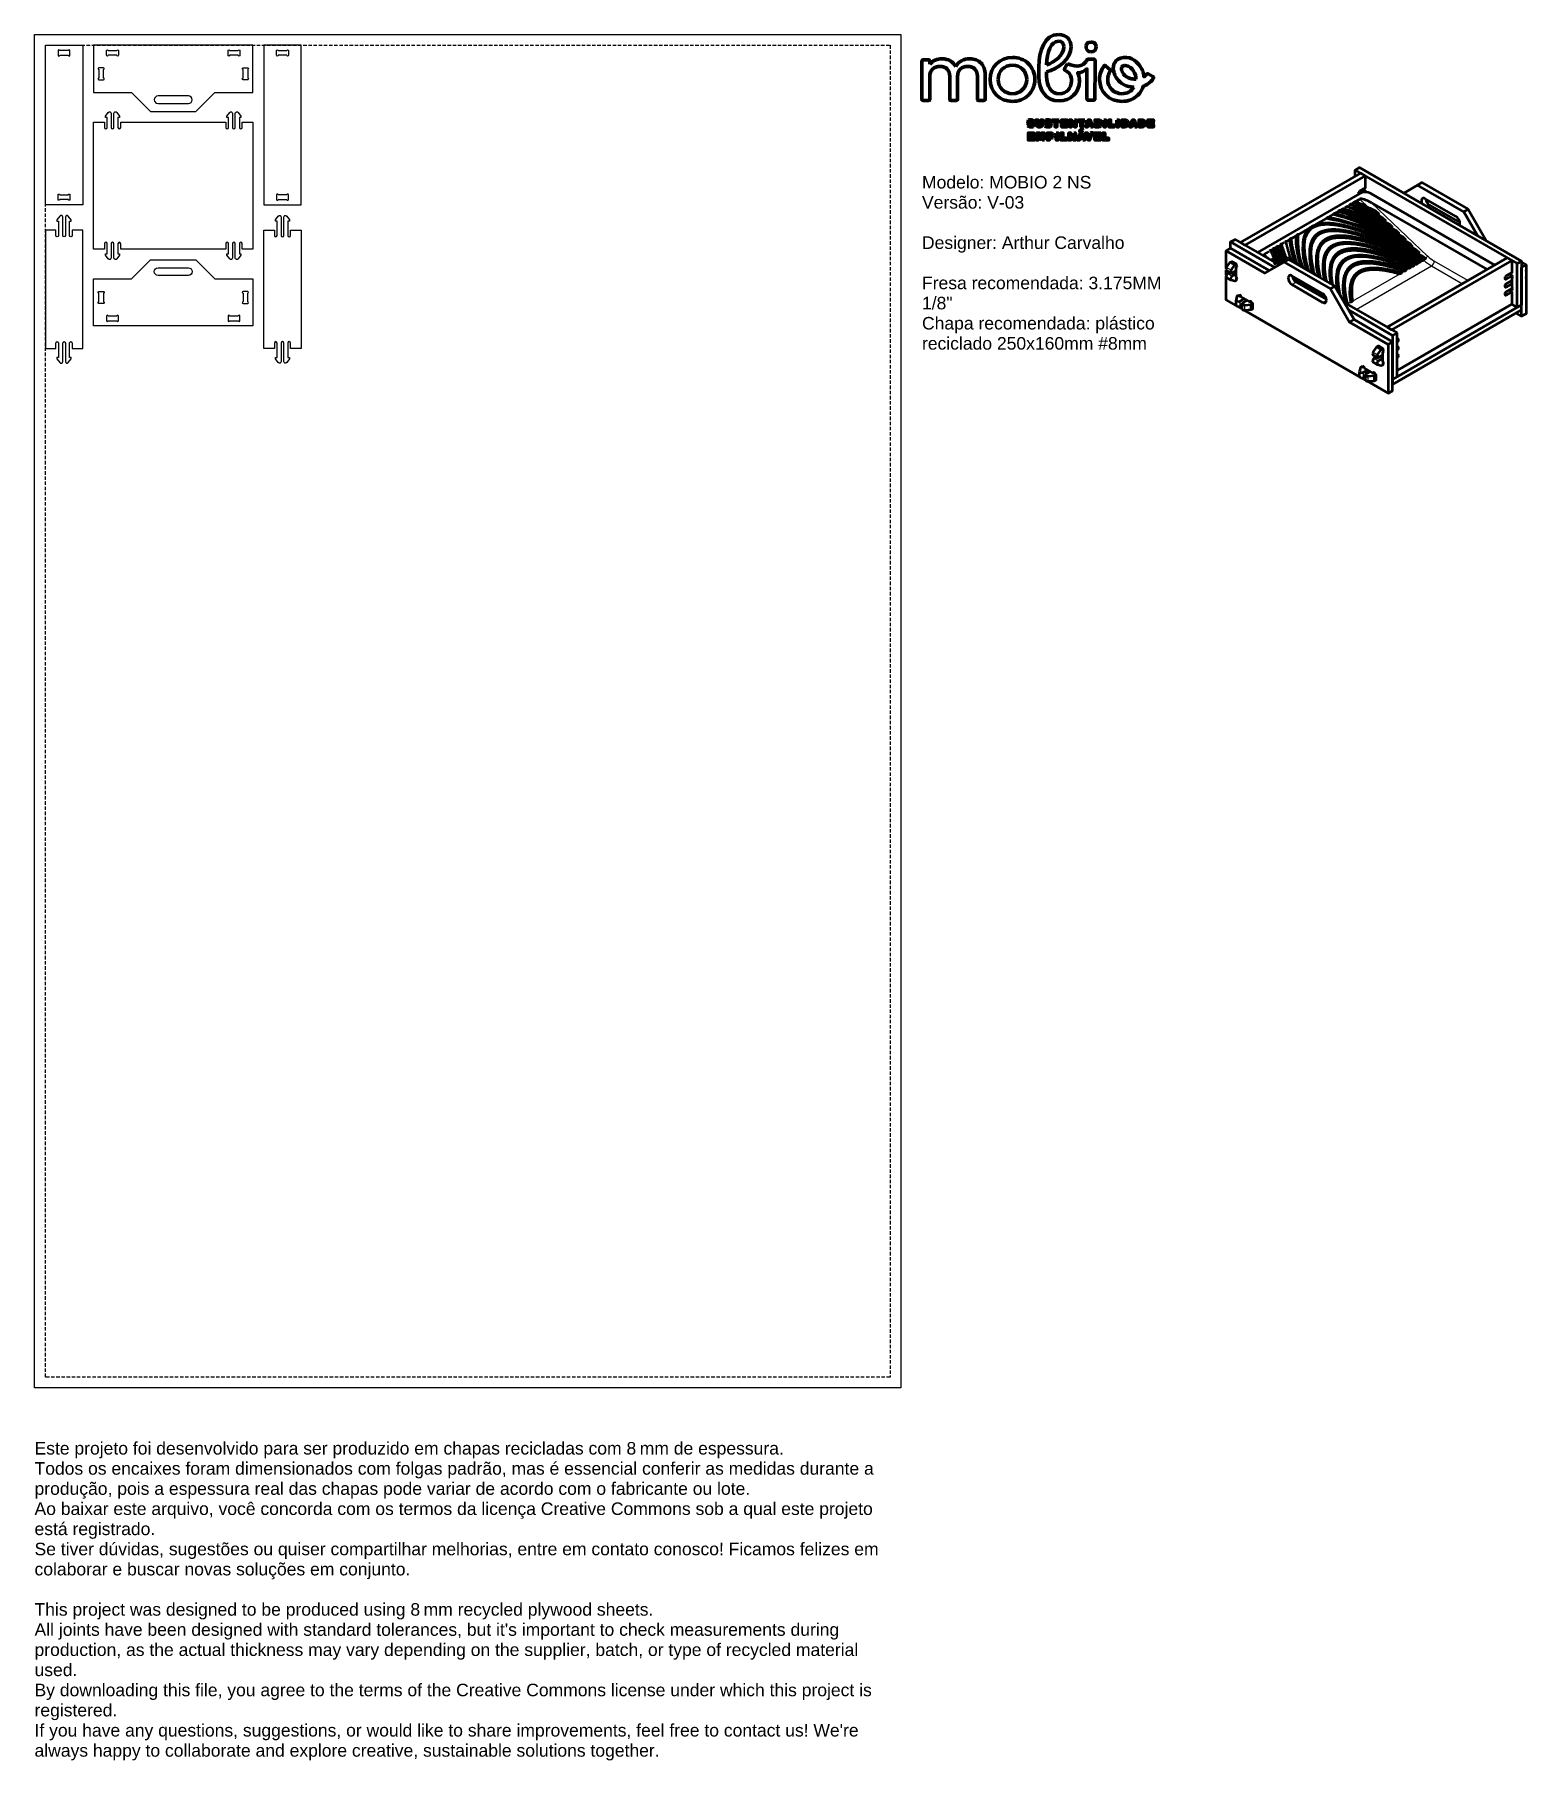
# Model space of a CAD drawing. Header units: inches. Extents: x 15 to 2770, y 903 to 4091.
import ezdxf

# ---------------------------------------------------------------- set-up
doc = ezdxf.new("R2010")
doc.units = ezdxf.units.IN
doc.header["$MEASUREMENT"] = 0
doc.linetypes.add('DASHED2', pattern=[9.525, 6.35, -3.175])
doc.layers.add('Chapa', color=250, linetype='Continuous', plot=False)
doc.layers.add('MARGEM_DE_SEGURANÇA_20.0MM', color=7, linetype='DASHED2', true_color=0x66cc66, plot=False)
doc.layers.add('TOP-CUT-INSIDE_10MM', color=7, linetype='Continuous', true_color=0xff1f31)
doc.layers.add('TOP-CUT-OUTSIDE_10MM', color=6, linetype='Continuous', true_color=0xff00ff)
doc.styles.get("Standard").update_dxf_attribs({"font": 'arial.ttf'})

# ---------------------------------------------------------------- blocks, each defined once
blk = doc.blocks.new('Ativo 34')
at = {"lineweight": 158}
for points in [[(1.11, 10.45), (1.11, 10.92, 0.414143), (0.95, 11.07), (0.19, 11.07, 0.414143), (0.03, 10.92), (0.03, 5.62, 0.414199), (0.18, 5.47), (0.96, 5.47, 0.414234), (1.11, 5.62), (1.11, 8.78)], [(21.66, 8.72, 0.050353), (21.48, 9.25, 0.15197), (22.76, 9.8), (22.76, 5.63, 0.414196), (22.89, 5.5), (23.72, 5.5, 0.41362), (23.85, 5.63, -0.000191), (23.89, 10.91)], [(25.62, 8.37, -0.152618), (25.97, 9.51, 0.380297), (25.95, 9.69), (25.31, 10.25, 0.433501), (25.12, 10.23, 0.166927), (24.5, 8.37)], [(29.78, 6.2, 0.124287), (30.52, 7.43, 0.062677), (31.12, 7.71, 0.101098), (31.9, 8.49, 0.436845), (31.84, 8.77), (31.2, 9.13, 0.384715), (30.95, 9.08, -0.074276), (30.61, 8.73, 0.140931), (30.02, 10.28)], [(3.86, 8.8), (3.86, 5.62, 0.414314), (4, 5.47), (4.78, 5.47, 0.41417), (4.93, 5.62), (4.93, 8.78)], [(7.68, 8.8), (7.68, 6.09), (7.68, 6.09), (7.68, 5.62, 0.414313), (7.83, 5.47), (8.61, 5.47, 0.414171), (8.75, 5.62), (8.75, 7.53), (8.75, 7.53), (8.75, 9.06)], [(21.72, 8.18, 0.020427), (21.71, 8.38), (21.72, 8.38, 0.03153), (21.67, 8.7)], [(14.88, 2.24, 0.000303), (14.99, 2.21, 0.00214), (15.03, 2.2, -0.000431), (15.06, 2.2, 0.000938), (15.1, 2.19)], [(17.25, 2.24, 0.000326), (17.37, 2.21, 0.00214), (17.4, 2.2, -0.000431), (17.44, 2.2, 0.000938), (17.47, 2.19)]]:
    blk.add_lwpolyline(points, format="xyb", dxfattribs=at)
for points in [[(16.15, 10.09), (16.15, 8.72)], [(23.63, 11.17), (22.99, 11.17)], [(17.2, 8.81), (17.2, 9.4)], [(15.43, 2.63), (15.3, 2.49)], [(15.76, 2.23), (15.76, 2.77), (16, 2.77), (16, 2.22)], [(16.41, 2.22), (16.41, 2.77), (16.65, 2.77), (16.65, 2.22)], [(17.81, 2.63), (17.67, 2.49)], [(24.38, 1.84), (23.88, 1.84), (23.88, 2.77), (24.34, 2.77)], [(24.33, 2.59), (24.11, 2.59), (24.11, 2.39), (24.33, 2.39)], [(27.94, 1.84), (27.57, 1.84), (27.57, 2.77), (27.94, 2.77)], [(27.93, 2.56), (27.8, 2.56), (27.8, 2.04), (27.93, 2.04)], [(30.31, 1.84), (29.94, 1.84), (29.94, 2.77), (30.31, 2.77)], [(30.31, 2.56), (30.18, 2.56), (30.18, 2.04), (30.31, 2.04)], [(14.59, 1.99), (14.73, 2.12)], [(16.96, 1.99), (17.11, 2.12)], [(17.76, 0.27), (17.56, 0.27), (17.56, 0.03), (17.32, 0.03), (17.32, 0.97), (17.75, 0.97)], [(17.75, 0.76), (17.56, 0.76), (17.56, 0.48), (17.76, 0.48)], [(24.36, 2.21), (24.11, 2.21), (24.11, 2.02), (24.36, 2.02)]]:
    blk.add_lwpolyline(points, dxfattribs=at)
for points in [[(18.95, 2.77), (18.95, 2.56), (18.62, 2.56), (18.62, 1.84), (18.38, 1.84), (18.38, 2.56), (18.04, 2.56), (18.04, 2.77)], [(19.51, 2.03), (20.04, 2.03), (20.04, 1.84), (19.27, 1.84), (19.27, 2.77), (20.02, 2.77), (20.02, 2.57), (19.51, 2.57), (19.51, 2.41), (19.99, 2.41), (19.99, 2.22), (19.51, 2.22)], [(21.05, 2.77), (21.27, 2.77), (21.27, 1.84), (21.06, 1.84), (20.62, 2.42), (20.62, 1.84), (20.4, 1.84), (20.4, 2.77), (20.62, 2.77), (21.05, 2.18)], [(22.49, 2.77), (22.49, 2.56), (22.16, 2.56), (22.16, 1.84), (21.92, 1.84), (21.92, 2.56), (21.59, 2.56), (21.59, 2.77)], [(23.3, 1.84), (23.23, 2.03), (22.91, 2.03), (22.84, 1.84), (22.59, 1.84), (22.97, 2.77), (23.18, 2.77), (23.54, 1.84)], [(22.99, 2.23), (23.16, 2.23), (23.08, 2.47)], [(25.1, 2.77), (25.35, 2.77), (25.35, 1.84), (25.1, 1.84)], [(26.02, 2.05), (26.55, 2.05), (26.55, 1.84), (25.78, 1.84), (25.78, 2.77), (26.02, 2.77)], [(26.88, 2.77), (27.13, 2.77), (27.13, 1.84), (26.88, 1.84)], [(29.37, 1.84), (29.3, 2.03), (28.98, 2.03), (28.91, 1.84), (28.66, 1.84), (29.04, 2.77), (29.25, 2.77), (29.62, 1.84)], [(29.06, 2.23), (29.23, 2.23), (29.15, 2.47)], [(31.41, 2.03), (31.94, 2.03), (31.94, 1.84), (31.17, 1.84), (31.17, 2.77), (31.92, 2.77), (31.92, 2.57), (31.41, 2.57), (31.41, 2.41), (31.89, 2.41), (31.89, 2.22), (31.41, 2.22)], [(14.93, 0.23), (15.45, 0.23), (15.45, 0.03), (14.69, 0.03), (14.69, 0.97), (15.43, 0.97), (15.43, 0.77), (14.93, 0.77), (14.93, 0.61), (15.4, 0.61), (15.4, 0.42), (14.93, 0.42)], [(16.92, 0.03), (16.69, 0.03), (16.66, 0.75), (16.45, 0.15), (16.27, 0.15), (16.06, 0.77), (16.03, 0.03), (15.8, 0.03), (15.87, 0.97), (16.2, 0.97), (16.36, 0.47), (16.53, 0.97), (16.85, 0.97)], [(18.52, 0.97), (18.76, 0.97), (18.76, 0.03), (18.52, 0.03)], [(19.44, 0.25), (19.96, 0.25), (19.96, 0.03), (19.2, 0.03), (19.2, 0.97), (19.44, 0.97)], [(20.93, 0.97), (21.17, 0.97), (21.17, 0.03), (20.93, 0.03), (20.93, 0.42), (20.51, 0.42), (20.51, 0.03), (20.27, 0.03), (20.27, 0.97), (20.51, 0.97), (20.51, 0.63), (20.93, 0.63)], [(22.19, 0.03), (22.12, 0.23), (21.8, 0.23), (21.73, 0.03), (21.47, 0.03), (21.86, 0.97), (22.06, 0.97), (22.43, 0.03)], [(22.22, 1.38), (21.88, 1.1), (21.75, 1.26), (22.08, 1.54)], [(21.88, 0.43), (22.05, 0.43), (21.96, 0.67)], [(23.27, 0.97), (23.53, 1.04), (23.12, 0.03), (22.94, 0.03), (22.56, 0.97), (22.82, 0.97), (23.04, 0.35)], [(24.09, 0.23), (24.61, 0.23), (24.61, 0.03), (23.85, 0.03), (23.85, 0.97), (24.59, 0.97), (24.59, 0.77), (24.09, 0.77), (24.09, 0.61), (24.56, 0.61), (24.56, 0.42), (24.09, 0.42)], [(25.22, 0.25), (25.74, 0.25), (25.74, 0.03), (24.98, 0.03), (24.98, 0.97), (25.22, 0.97)]]:
    blk.add_lwpolyline(points, close=True, dxfattribs=at)
for centre, radius, start, end in [((23.2, 12.95), 0.553, 108.2136, 169.6569), ((21.5, 11.39), 1.19, 260.7743, 297.9289), ((28.04, 9.57), 0.726, 89.9896, 97.0145), ((29.55, 14.69), 6.29, 269.1959, 269.556), ((15.01, 2.14), 0.657, 69.0253, 90.0553), ((24.02, 41.8), 40.4, 257.1968, 257.3622), ((17.39, 2.14), 0.657, 69.0265, 90.0589), ((26.15, 40.73), 39.31, 257.1945, 257.3645), ((15.04, 2.53), 0.722, 249.0374, 270.1207), ((14.74, 1.2), 1.05, 66.7551, 68.3074), ((15.07, 2.01), 0.176, 44.9976, 52.5138), ((15.14, 2.1), 0.0738, 0.091, 17.1751), ((17.41, 2.53), 0.722, 249.0374, 270.1207), ((17.12, 1.2), 1.05, 66.7551, 68.3074), ((17.44, 2.01), 0.176, 44.9976, 52.5138), ((17.51, 2.1), 0.0743, 0.1445, 17.1215)]:
    blk.add_arc(centre, radius, start, end, dxfattribs=at)
for points in [[(18.87, 14.55), (16.85, 14.55), (16.15, 12.3), (16.15, 10.09)], [(20.59, 12.85), (20.59, 13.84), (19.87, 14.55), (18.87, 14.55)], [(17.2, 10.37), (17.25, 12.15), (17.76, 13.62), (18.83, 13.62)], [(19.59, 12.85), (19.59, 11.74), (18.27, 10.69), (17.2, 10.37)], [(17.2, 9.4), (18.78, 9.82), (20.59, 11.21), (20.59, 12.85)], [(18.83, 13.62), (19.29, 13.62), (19.59, 13.33), (19.59, 12.85)], [(22.66, 13.05), (22.56, 12.51), (22.87, 12.16), (23.31, 12.16)], [(24.02, 12.88), (24.02, 13.4), (23.52, 13.63), (23.03, 13.47)], [(23.31, 12.16), (23.76, 12.16), (24.02, 12.46), (24.02, 12.88)], [(2.81, 11.2), (2.1, 11.2), (1.51, 10.94), (1.11, 10.45)], [(1.11, 8.78), (1.11, 9.62), (1.66, 10.16), (2.52, 10.16)], [(2.52, 10.16), (3.33, 10.16), (3.86, 9.63), (3.86, 8.8)], [(4.68, 10.15), (4.32, 10.82), (3.65, 11.2), (2.81, 11.2)], [(6.63, 11.2), (5.78, 11.2), (5.09, 10.83), (4.68, 10.15)], [(4.93, 8.78), (4.93, 9.62), (5.48, 10.16), (6.35, 10.16)], [(6.35, 10.16), (7.16, 10.16), (7.68, 9.63), (7.68, 8.8)], [(8.17, 10.61), (7.79, 11), (7.26, 11.2), (6.63, 11.2)], [(8.75, 9.06), (8.75, 9.69), (8.55, 10.23), (8.17, 10.61)], [(12.5, 11.4), (10.74, 11.4), (9.42, 10.09), (9.42, 8.37)], [(10.54, 8.37), (10.54, 9.49), (11.38, 10.34), (12.5, 10.34)], [(14.7, 10.53), (14.13, 11.09), (13.35, 11.4), (12.5, 11.4)], [(12.5, 10.34), (13.62, 10.34), (14.46, 9.49), (14.46, 8.37)], [(15.58, 8.37), (15.58, 9.2), (15.27, 9.97), (14.7, 10.53)], [(20.14, 10.48), (19.99, 10.48), (19.65, 9.89), (19.65, 9.74)], [(19.65, 9.74), (19.65, 9.67), (19.69, 9.63), (19.74, 9.61)], [(19.74, 9.61), (20, 9.48), (20.21, 9.35), (20.38, 9.1)], [(21.31, 10.21), (20.65, 10.31), (20.24, 10.48), (20.14, 10.48)], [(22.63, 10.84), (22.47, 10.63), (22.28, 10.45), (22.06, 10.33)], [(22.99, 11.17), (22.78, 11.17), (22.73, 10.98), (22.63, 10.84)], [(23.89, 10.91), (23.89, 11.11), (23.8, 11.17), (23.63, 11.17)], [(26.63, 10.76), (26.13, 10.03), (26.46, 9.06), (26.9, 8.44)], [(27.81, 11.4), (27.15, 11.32), (26.81, 11.01), (26.63, 10.76)], [(27.81, 9.1), (27.58, 9.42), (27.41, 9.92), (27.55, 10.11)], [(27.55, 10.11), (27.59, 10.17), (27.69, 10.26), (27.95, 10.29)], [(30.02, 10.28), (29.79, 10.58), (28.96, 11.54), (27.81, 11.4)], [(28.04, 10.29), (28.57, 10.29), (29.04, 9.72), (29.13, 9.6)], [(29.13, 9.6), (29.44, 9.18), (29.5, 8.7), (29.5, 8.4)], [(9.42, 8.37), (9.42, 6.64), (10.74, 5.33), (12.5, 5.33)], [(12.5, 6.39), (11.38, 6.39), (10.54, 7.24), (10.54, 8.37)], [(14.46, 8.37), (14.46, 7.24), (13.62, 6.39), (12.5, 6.39)], [(14.7, 6.2), (15.27, 6.76), (15.58, 7.53), (15.58, 8.37)], [(16.15, 8.72), (16.15, 6.85), (17.11, 5.41), (18.91, 5.41)], [(18.97, 6.38), (17.79, 6.38), (17.2, 7.47), (17.2, 8.81)], [(18.91, 5.41), (20.53, 5.41), (21.72, 6.52), (21.72, 8.18)], [(20.63, 8.16), (20.63, 7.15), (19.95, 6.38), (18.97, 6.38)], [(20.38, 9.1), (20.56, 8.83), (20.63, 8.48), (20.63, 8.16)], [(21.67, 8.7), (21.67, 8.71), (21.67, 8.71), (21.66, 8.72)], [(24.5, 8.37), (24.5, 6.64), (25.83, 5.33), (27.59, 5.33)], [(27.59, 6.39), (26.47, 6.39), (25.62, 7.24), (25.62, 8.37)], [(26.9, 8.44), (27.39, 7.75), (28.22, 7.35), (29.24, 7.29)], [(29.24, 7.29), (28.9, 6.74), (28.3, 6.39), (27.59, 6.39)], [(29.46, 8.4), (29.03, 8.4), (28.24, 8.5), (27.81, 9.1)], [(12.5, 5.33), (13.35, 5.33), (14.13, 5.64), (14.7, 6.2)], [(27.59, 5.33), (28.43, 5.33), (29.21, 5.64), (29.78, 6.2)], [(14.62, 2.5), (14.62, 2.6), (14.66, 2.67), (14.73, 2.73)], [(14.64, 2.4), (14.63, 2.43), (14.62, 2.46), (14.62, 2.5)], [(14.69, 2.33), (14.67, 2.35), (14.65, 2.37), (14.64, 2.4)], [(14.73, 2.73), (14.81, 2.78), (14.9, 2.8), (15.01, 2.8)], [(15, 2.59), (14.9, 2.59), (14.85, 2.57), (14.85, 2.52)], [(14.85, 2.52), (14.85, 2.49), (14.87, 2.47), (14.9, 2.45)], [(14.9, 2.45), (14.94, 2.44), (14.98, 2.42), (15.04, 2.41)], [(15.3, 2.49), (15.23, 2.56), (15.13, 2.59), (15, 2.59)], [(15.04, 2.41), (15.05, 2.41), (15.06, 2.4), (15.07, 2.4)], [(15.25, 2.76), (15.32, 2.73), (15.38, 2.69), (15.43, 2.63)], [(16.99, 2.5), (16.99, 2.6), (17.03, 2.67), (17.11, 2.73)], [(17.01, 2.4), (17, 2.43), (16.99, 2.46), (16.99, 2.5)], [(17.06, 2.33), (17.05, 2.35), (17.03, 2.37), (17.01, 2.4)], [(17.11, 2.73), (17.18, 2.78), (17.27, 2.8), (17.38, 2.8)], [(17.38, 2.59), (17.28, 2.59), (17.23, 2.57), (17.23, 2.52)], [(17.23, 2.52), (17.23, 2.49), (17.24, 2.47), (17.28, 2.45)], [(17.28, 2.45), (17.31, 2.44), (17.36, 2.42), (17.42, 2.41)], [(17.67, 2.49), (17.6, 2.56), (17.5, 2.59), (17.38, 2.59)], [(17.42, 2.41), (17.43, 2.41), (17.44, 2.4), (17.44, 2.4)], [(17.62, 2.76), (17.7, 2.73), (17.76, 2.69), (17.81, 2.63)], [(24.42, 2.56), (24.4, 2.58), (24.37, 2.59), (24.33, 2.59)], [(24.33, 2.39), (24.37, 2.39), (24.4, 2.4), (24.42, 2.43)], [(24.34, 2.77), (24.45, 2.77), (24.54, 2.75), (24.6, 2.69)], [(24.45, 2.5), (24.45, 2.52), (24.44, 2.54), (24.42, 2.56)], [(24.42, 2.43), (24.44, 2.45), (24.45, 2.47), (24.45, 2.5)], [(24.69, 2.51), (24.69, 2.43), (24.66, 2.37), (24.58, 2.32)], [(24.6, 2.69), (24.66, 2.64), (24.69, 2.58), (24.69, 2.51)], [(28.14, 2.49), (28.08, 2.54), (28.02, 2.56), (27.93, 2.56)], [(27.94, 2.77), (28.09, 2.77), (28.22, 2.73), (28.31, 2.64)], [(28.22, 2.31), (28.22, 2.38), (28.19, 2.44), (28.14, 2.49)], [(28.31, 2.64), (28.41, 2.55), (28.46, 2.44), (28.46, 2.3)], [(30.31, 2.77), (30.46, 2.77), (30.59, 2.73), (30.69, 2.64)], [(30.51, 2.49), (30.46, 2.54), (30.39, 2.56), (30.31, 2.56)], [(30.59, 2.31), (30.59, 2.38), (30.56, 2.44), (30.51, 2.49)], [(30.69, 2.64), (30.79, 2.55), (30.84, 2.44), (30.84, 2.3)], [(14.78, 1.85), (14.7, 1.89), (14.63, 1.93), (14.59, 1.99)], [(14.78, 2.28), (14.74, 2.29), (14.71, 2.31), (14.69, 2.33)], [(14.73, 2.12), (14.81, 2.05), (14.92, 2.01), (15.04, 2.01)], [(14.88, 2.24), (14.85, 2.25), (14.82, 2.26), (14.78, 2.28)], [(15.04, 2.01), (15.09, 2.01), (15.13, 2.02), (15.16, 2.03)], [(15.33, 1.89), (15.25, 1.83), (15.15, 1.81), (15.04, 1.81)], [(15.13, 2.18), (15.12, 2.18), (15.11, 2.18), (15.1, 2.19)], [(15.18, 2.15), (15.17, 2.16), (15.16, 2.16), (15.15, 2.17)], [(15.16, 2.03), (15.19, 2.05), (15.21, 2.07), (15.21, 2.1)], [(15.18, 2.38), (15.21, 2.37), (15.24, 2.36), (15.28, 2.34)], [(15.21, 2.12), (15.2, 2.13), (15.2, 2.13), (15.19, 2.14)], [(15.28, 2.34), (15.32, 2.33), (15.35, 2.31), (15.37, 2.29)], [(15.44, 2.11), (15.44, 2.01), (15.41, 1.94), (15.33, 1.89)], [(15.37, 2.29), (15.39, 2.27), (15.41, 2.25), (15.42, 2.22)], [(15.42, 2.22), (15.44, 2.19), (15.44, 2.15), (15.44, 2.11)], [(15.88, 1.92), (15.8, 2), (15.76, 2.11), (15.76, 2.23)], [(16.2, 1.81), (16.07, 1.81), (15.97, 1.85), (15.88, 1.92)], [(16, 2.22), (16, 2.16), (16.02, 2.12), (16.06, 2.08)], [(16.06, 2.08), (16.1, 2.04), (16.14, 2.02), (16.2, 2.02)], [(16.2, 2.02), (16.26, 2.02), (16.31, 2.04), (16.35, 2.08)], [(16.52, 1.92), (16.44, 1.84), (16.33, 1.81), (16.2, 1.81)], [(16.35, 2.08), (16.39, 2.12), (16.41, 2.16), (16.41, 2.22)], [(16.65, 2.22), (16.65, 2.1), (16.61, 2), (16.52, 1.92)], [(17.15, 1.85), (17.07, 1.89), (17.01, 1.93), (16.96, 1.99)], [(17.15, 2.28), (17.11, 2.29), (17.08, 2.31), (17.06, 2.33)], [(17.11, 2.12), (17.19, 2.05), (17.29, 2.01), (17.42, 2.01)], [(17.25, 2.24), (17.23, 2.25), (17.19, 2.26), (17.15, 2.28)], [(17.7, 1.89), (17.63, 1.83), (17.53, 1.81), (17.41, 1.81)], [(17.42, 2.01), (17.47, 2.01), (17.51, 2.02), (17.54, 2.03)], [(17.5, 2.18), (17.49, 2.18), (17.48, 2.18), (17.47, 2.19)], [(17.55, 2.15), (17.55, 2.16), (17.54, 2.16), (17.53, 2.17)], [(17.54, 2.03), (17.57, 2.05), (17.58, 2.07), (17.58, 2.1)], [(17.55, 2.38), (17.58, 2.37), (17.61, 2.36), (17.65, 2.34)], [(17.58, 2.12), (17.58, 2.13), (17.58, 2.13), (17.57, 2.14)], [(17.65, 2.34), (17.69, 2.33), (17.72, 2.31), (17.74, 2.29)], [(17.82, 2.11), (17.82, 2.01), (17.78, 1.94), (17.7, 1.89)], [(17.74, 2.29), (17.76, 2.27), (17.78, 2.25), (17.8, 2.22)], [(17.75, 0.97), (17.87, 0.97), (17.96, 0.94), (18.04, 0.87)], [(17.86, 0.72), (17.83, 0.75), (17.79, 0.76), (17.75, 0.76)], [(17.76, 0.48), (17.8, 0.48), (17.84, 0.5), (17.86, 0.52)], [(18.04, 0.37), (17.97, 0.31), (17.88, 0.27), (17.76, 0.27)], [(17.8, 2.22), (17.81, 2.19), (17.82, 2.15), (17.82, 2.11)], [(17.9, 0.62), (17.9, 0.66), (17.89, 0.69), (17.86, 0.72)], [(17.86, 0.52), (17.89, 0.55), (17.9, 0.58), (17.9, 0.62)], [(18.04, 0.87), (18.11, 0.81), (18.15, 0.72), (18.15, 0.62)], [(18.15, 0.62), (18.15, 0.52), (18.11, 0.44), (18.04, 0.37)], [(24.46, 2.19), (24.44, 2.2), (24.4, 2.21), (24.36, 2.21)], [(24.36, 2.02), (24.4, 2.02), (24.44, 2.03), (24.46, 2.05)], [(24.65, 1.91), (24.58, 1.86), (24.5, 1.84), (24.38, 1.84)], [(24.5, 2.12), (24.5, 2.14), (24.49, 2.17), (24.46, 2.19)], [(24.46, 2.05), (24.49, 2.07), (24.5, 2.09), (24.5, 2.12)], [(24.58, 2.32), (24.64, 2.29), (24.68, 2.26), (24.7, 2.22)], [(24.74, 2.09), (24.74, 2.02), (24.71, 1.96), (24.65, 1.91)], [(24.7, 2.22), (24.73, 2.18), (24.74, 2.14), (24.74, 2.09)], [(27.93, 2.04), (28.02, 2.04), (28.08, 2.07), (28.14, 2.12)], [(28.31, 1.97), (28.22, 1.88), (28.09, 1.84), (27.94, 1.84)], [(28.14, 2.12), (28.19, 2.17), (28.22, 2.23), (28.22, 2.31)], [(28.46, 2.3), (28.46, 2.17), (28.41, 2.06), (28.31, 1.97)], [(30.31, 2.04), (30.39, 2.04), (30.46, 2.07), (30.51, 2.12)], [(30.69, 1.97), (30.59, 1.88), (30.46, 1.84), (30.31, 1.84)], [(30.51, 2.12), (30.56, 2.17), (30.59, 2.23), (30.59, 2.31)], [(30.84, 2.3), (30.84, 2.17), (30.79, 2.06), (30.69, 1.97)]]:
    blk.add_open_spline(points, degree=3, dxfattribs=at)
blk = doc.blocks.new('Block sheet')
at = {"layer": 'Chapa'}
blk.add_lwpolyline([(15.2, 1591.2), (15.2, 4091.2), (1615.2, 4091.2), (1615.2, 1591.2)], close=True, dxfattribs=at)
at = {"layer": 'MARGEM_DE_SEGURANÇA_20.0MM'}
blk.add_lwpolyline([(1595.2, 4071.2), (1595.2, 1611.2), (35.2, 1611.2), (35.2, 4071.2)], close=True, dxfattribs=at)
at = {"xscale": 13.40682207931606, "yscale": 13.40682207931606, "zscale": 13.40682207931606}
blk.add_blockref('Ativo 34', (1653.6, 3896.1), dxfattribs=at)
at = {"color": 0, "attachment_point": 1, "line_spacing_factor": 0.963855}
for s, insert, char_height, width in [('\\A1;Modelo: MOBIO 2 NS\\PVersão: V-03\\P\\PDesigner: Arthur Carvalho\\P\\PFresa recomendada: 3.175MM 1/8"\\PChapa recomendada: plástico reciclado 250x160mm #8mm', (1654.1, 3829.9), 23.157, 458.204), ("Este projeto foi desenvolvido para ser produzido em chapas recicladas com 8\u202fmm de espessura.^JTodos os encaixes foram dimensionados com folgas padrão, mas é essencial conferir as medidas durante a produção, pois a espessura real das chapas pode variar de acordo com o fabricante ou lote.^JAo baixar este arquivo, você concorda com os termos da licença Creative Commons sob a qual este projeto está registrado.^JSe tiver dúvidas, sugestões ou quiser compartilhar melhorias, entre em contato conosco! Ficamos felizes em colaborar e buscar novas soluções em conjunto.\\P\\PThis project was designed to be produced using 8\u202fmm recycled plywood sheets.^JAll joints have been designed with standard tolerances, but it's important to check measurements during production, as the actual thickness may vary depending on the supplier, batch, or type of recycled material used.^JBy downloading this file, you agree to the terms of the Creative Commons license under which this project is registered.^JIf you have any questions, suggestions, or would like to share improvements, feel free to contact us! We're always happy to collaborate and explore creative, sustainable solutions together.", (15.2, 1491.2), 23.1574, 1600)]:
    blk.add_mtext(s, dxfattribs=dict(at, insert=insert, char_height=char_height, width=width))

msp = doc.modelspace()

# ---------------------------------------------------------------- linework, layer by layer
at = {"lineweight": 50}
for points in [[(2472.5, 3830.2), (2250.6, 3702.1), (2242.4, 3706.7), (2464.4, 3834.9), (2472.5, 3830.2), (2472.5, 3807.3), (2462.3, 3801.5)], [(2761.5, 3672.7), (2462.3, 3845.4), (2454.2, 3840.8), (2753.3, 3668)], [(2454.2, 3829), (2454.2, 3840.8)], [(2462.5, 3797.6), (2273.8, 3688.7)], [(2472.8, 3802.5), (2468.4, 3804.9)], [(2469.8, 3799.9), (2473.4, 3801.9)], [(2712.1, 3665.3), (2482.9, 3797.6)], [(2543.8, 3798.4), (2569.2, 3813.1)], [(2654.6, 3763.7), (2569.2, 3813.1), (2577.3, 3817.8), (2662.7, 3768.5)], [(2417.2, 3760.9), (2423.2, 3764.3)], [(2426.8, 3766.4), (2431.4, 3769.1)], [(2442.1, 3775.2), (2445.4, 3777.1)], [(2448.7, 3779.1), (2451.6, 3780.7)], [(2497.5, 3759.7), (2492.3, 3764.7), (2489.9, 3765.9), (2487.4, 3767.1), (2484.9, 3768.3), (2482.5, 3769.5), (2480.1, 3770.7), (2477.6, 3771.8), (2475.2, 3773), (2472.8, 3774.1), (2470.4, 3775.3), (2468.1, 3776.4), (2465.7, 3777.6), (2463.3, 3778.6), (2461, 3779.7), (2458.7, 3780.8), (2456.4, 3781.9), (2454.1, 3782.9), (2451.9, 3781.6)], [(2454.8, 3782.6), (2462.6, 3787)], [(2484.1, 3780.5), (2697.9, 3657.1)], [(2640.4, 3754.9), (2583.4, 3787.8)], [(2591.6, 3776), (2647.4, 3743.8)], [(2680, 3719.8), (2654.6, 3763.7), (2662.7, 3768.5), (2696.2, 3710.4)], [(2348.8, 3721.3), (2369.6, 3733.4)], [(2365.5, 3655.6), (2365.1, 3656.9), (2364.8, 3658.1), (2364.4, 3659.3), (2364.1, 3660.6), (2363.7, 3661.8), (2363.4, 3663), (2363.1, 3664.2), (2362.8, 3665.4), (2362.5, 3666.5), (2362.3, 3667.7), (2362, 3668.8), (2361.7, 3670), (2361.4, 3671.1), (2361.2, 3672.3), (2360.9, 3673.4), (2360.7, 3674.6), (2360.5, 3675.6), (2360.3, 3676.7), (2360.1, 3677.8), (2359.9, 3678.9), (2359.7, 3680), (2359.5, 3681.1), (2359.4, 3682.2), (2359.2, 3683.2), (2359, 3684.2), (2358.9, 3685.3), (2358.7, 3686.3), (2358.6, 3687.3), (2358.5, 3688.4), (2358.4, 3689.3), (2358.3, 3690.3), (2358.2, 3691.3), (2358.1, 3692.3), (2358, 3693.3), (2358, 3694.2), (2357.9, 3695.2), (2357.9, 3696.1), (2357.8, 3697.1), (2357.8, 3698), (2357.8, 3698.9), (2357.8, 3699.8), (2357.8, 3700.7), (2357.8, 3701.6), (2357.8, 3702.5), (2357.8, 3703.3), (2357.9, 3704.2), (2357.9, 3705), (2358, 3705.9), (2358, 3706.7), (2358.1, 3707.5), (2358.2, 3708.4), (2358.3, 3709.2), (2358.4, 3710), (2358.5, 3710.8), (2358.6, 3711.5), (2358.7, 3712.3), (2358.9, 3713.1), (2359.1, 3713.9), (2359.2, 3714.6), (2359.4, 3715.3), (2359.6, 3716), (2359.8, 3716.7), (2360, 3717.4), (2360.2, 3718.2), (2360.4, 3718.8), (2360.6, 3719.5), (2360.9, 3720.2), (2361.1, 3720.9), (2361.4, 3721.5), (2361.7, 3722.1), (2361.9, 3722.7), (2362.2, 3723.4), (2362.5, 3724), (2362.8, 3724.6), (2363.1, 3725.2), (2363.5, 3725.8), (2363.8, 3726.3), (2364.2, 3726.9), (2364.5, 3727.5), (2364.9, 3728), (2365.3, 3728.6), (2365.7, 3729.1), (2366, 3729.6), (2366.5, 3730.1), (2366.9, 3730.6), (2367.3, 3731.1), (2367.8, 3731.6), (2368.2, 3732), (2368.7, 3732.5), (2369.2, 3733), (2369.6, 3733.4), (2370.1, 3733.8), (2370.6, 3734.2), (2371.1, 3734.7), (2371.6, 3735), (2372.2, 3735.5), (2372.7, 3735.8), (2373.3, 3736.2), (2373.8, 3736.5), (2374.4, 3736.9), (2375, 3737.3), (2375.6, 3737.6), (2376.2, 3737.9), (2376.8, 3738.2), (2377.4, 3738.5), (2378, 3738.8), (2378.7, 3739.1), (2379.4, 3739.3), (2380, 3739.7), (2380.7, 3739.9), (2381.4, 3740.1), (2382.1, 3740.4), (2382.8, 3740.6), (2383.5, 3740.8), (2384.2, 3741.1), (2385, 3741.2), (2385.7, 3741.4), (2386.5, 3741.6), (2387.2, 3741.7), (2388, 3741.9), (2388.8, 3742.1), (2389.6, 3742.2), (2390.4, 3742.3), (2391.2, 3742.4), (2392, 3742.6), (2392.9, 3742.6), (2393.7, 3742.8), (2394.6, 3742.8), (2395.4, 3742.9), (2396.3, 3742.9), (2397.2, 3743), (2398.1, 3743.1), (2399, 3743.1), (2399.9, 3743.1), (2400.8, 3743.1), (2401.8, 3743.1), (2402.7, 3743.1), (2403.7, 3743.1), (2404.7, 3743.1), (2405.7, 3743.1), (2406.6, 3743), (2407.6, 3743), (2408.6, 3742.9), (2409.7, 3742.9), (2410.6, 3742.8), (2411.7, 3742.7), (2412.7, 3742.6), (2413.8, 3742.5), (2414.8, 3742.4), (2415.9, 3742.3), (2417, 3742.1), (2418.1, 3742), (2419.2, 3741.8), (2420.3, 3741.7), (2421.4, 3741.5), (2422.6, 3741.3), (2423.7, 3741.1), (2424.8, 3740.9), (2426, 3740.7), (2427.2, 3740.5), (2428.3, 3740.3), (2429.5, 3740.1), (2430.7, 3739.8), (2431.9, 3739.6), (2433.2, 3739.3), (2434.4, 3739), (2435.6, 3738.8), (2436.8, 3738.5), (2438.1, 3738.2), (2439.4, 3737.9), (2440.6, 3737.6), (2441.9, 3737.3), (2443.2, 3736.9), (2444.5, 3736.6), (2445.7, 3736.2), (2447.1, 3735.9), (2448.4, 3735.6), (2449.8, 3735.1), (2451.1, 3734.8), (2452.4, 3734.4), (2453.8, 3734), (2455.1, 3733.6), (2456.5, 3733.2), (2457.9, 3732.8), (2459.3, 3732.4), (2460.7, 3731.9), (2462.1, 3731.5), (2463.5, 3731), (2465, 3730.6), (2466.4, 3730.1), (2467.8, 3729.6), (2469.3, 3729.1), (2470.8, 3728.6), (2472.2, 3728.2), (2473.7, 3727.6), (2475.2, 3727.1), (2476.7, 3726.6), (2478.2, 3726), (2479.7, 3725.5), (2481.2, 3724.9), (2482.7, 3724.4), (2484.3, 3723.8), (2485.8, 3723.2), (2487.4, 3722.7), (2488.9, 3722.1), (2490.5, 3721.5), (2492.1, 3720.9), (2493.7, 3720.2), (2495.3, 3719.6), (2496.9, 3719), (2498.5, 3718.4), (2500.1, 3717.7), (2501.7, 3717.1), (2503.4, 3716.4), (2505, 3715.7), (2506.6, 3715.1), (2508.3, 3714.4), (2510, 3713.7), (2511.7, 3713), (2513.3, 3712.3), (2515, 3711.5), (2516.7, 3710.8), (2518.4, 3710.1), (2520.2, 3709.4), (2521.9, 3708.6), (2523.6, 3707.9), (2525.4, 3707.1), (2527.1, 3706.4), (2528.9, 3705.6), (2530.6, 3704.8), (2532.4, 3704), (2534.2, 3703.2), (2536, 3702.4), (2537.8, 3701.6), (2539.6, 3700.8), (2541.4, 3699.9), (2543.2, 3699.1), (2545, 3698.2), (2546.9, 3697.4), (2548.7, 3696.5), (2550.6, 3695.7), (2552.5, 3694.8), (2554.3, 3693.9), (2556.2, 3693), (2558.1, 3692.1), (2559.9, 3691.2), (2561.9, 3690.3), (2563.8, 3689.4), (2565.7, 3688.5), (2567.6, 3687.5), (2569.6, 3686.6), (2571.5, 3685.6), (2573.4, 3684.7), (2575.4, 3683.7), (2577.3, 3682.8), (2579.3, 3681.8), (2584.2, 3677.2), (2584, 3677), (2584, 3677), (2583.4, 3677.2), (2582.7, 3677.4), (2582.1, 3677.6), (2581.4, 3677.8), (2580.8, 3678), (2580.2, 3678.3), (2579.5, 3678.5), (2578.9, 3678.8), (2578.3, 3679.1), (2577.6, 3679.3), (2577, 3679.5), (2576.4, 3679.8), (2575.8, 3680.2), (2575.1, 3680.4), (2574.5, 3680.7), (2573.9, 3681), (2572.5, 3681.7), (2571, 3682.4), (2569.6, 3683.1), (2568.2, 3683.8), (2566.8, 3684.5), (2565.4, 3685.2), (2564, 3685.9), (2562.6, 3686.5), (2561.2, 3687.2), (2559.8, 3687.9), (2558.4, 3688.5), (2557, 3689.2), (2555.6, 3689.9), (2554.2, 3690.6), (2552.9, 3691.2), (2551.5, 3691.8), (2550.1, 3692.5), (2548.8, 3693.1), (2547.4, 3693.8), (2546.1, 3694.4), (2544.7, 3695), (2543.4, 3695.6), (2542.1, 3696.3), (2540.7, 3696.9), (2539.4, 3697.5), (2538, 3698.1), (2536.8, 3698.7), (2535.4, 3699.3), (2534.1, 3699.9), (2532.8, 3700.5), (2531.5, 3701), (2530.2, 3701.6), (2528.9, 3702.2), (2527.6, 3702.8), (2526.4, 3703.3), (2525, 3703.9), (2523.7, 3704.5), (2522.5, 3705), (2521.2, 3705.6), (2520, 3706.1), (2518.7, 3706.7), (2517.5, 3707.2), (2516.2, 3707.8), (2514.9, 3708.3), (2513.7, 3708.8), (2512.5, 3709.4), (2511.2, 3709.8), (2510, 3710.4), (2508.8, 3710.9), (2507.6, 3711.4), (2506.3, 3711.9), (2505.1, 3712.4), (2503.9, 3712.9), (2502.7, 3713.4), (2501.5, 3713.9), (2500.3, 3714.3), (2499.2, 3714.8), (2497.9, 3715.3), (2496.8, 3715.7), (2495.6, 3716.2), (2494.4, 3716.7), (2493.3, 3717.1), (2492.1, 3717.6), (2490.9, 3718.1), (2489.8, 3718.5), (2488.6, 3718.9), (2487.5, 3719.3), (2486.4, 3719.8), (2485.2, 3720.2), (2484.1, 3720.6), (2483, 3721), (2481.8, 3721.5), (2480.7, 3721.9), (2479.6, 3722.3), (2478.5, 3722.7), (2477.4, 3723), (2476.3, 3723.5), (2475.3, 3723.8), (2474.2, 3724.2), (2473.1, 3724.6), (2472, 3725), (2470.9, 3725.4), (2469.8, 3725.7), (2468.7, 3726.1), (2467.7, 3726.4), (2466.7, 3726.8), (2465.6, 3727.1), (2464.5, 3727.5), (2463.5, 3727.8), (2462.5, 3728.2), (2461.4, 3728.5), (2460.4, 3728.8), (2459.4, 3729.1), (2458.4, 3729.4), (2457.4, 3729.7), (2456.3, 3730), (2455.4, 3730.3), (2454.4, 3730.6), (2453.4, 3731), (2452.4, 3731.3), (2451.4, 3731.5), (2450.4, 3731.8), (2449.5, 3732), (2448.5, 3732.4), (2447.5, 3732.6), (2446.5, 3732.9), (2445.6, 3733.1), (2444.7, 3733.4), (2443.7, 3733.6), (2442.8, 3733.9), (2441.9, 3734.1), (2440.9, 3734.4), (2440, 3734.6), (2439.1, 3734.8), (2438.1, 3735), (2437.2, 3735.2), (2436.3, 3735.5), (2435.5, 3735.6), (2434.6, 3735.9), (2433.6, 3736.1), (2432.8, 3736.2), (2431.9, 3736.4), (2431, 3736.6), (2430.2, 3736.8), (2429.3, 3737), (2428.5, 3737.2), (2427.6, 3737.3), (2426.8, 3737.5), (2425.9, 3737.6), (2425.1, 3737.8), (2424.3, 3737.9), (2423.4, 3738.1), (2422.6, 3738.2), (2421.8, 3738.3), (2421, 3738.4), (2420.2, 3738.6), (2419.3, 3738.7), (2418.6, 3738.8), (2417.8, 3738.9), (2417, 3739), (2416.2, 3739.1), (2415.4, 3739.2), (2414.7, 3739.3), (2413.9, 3739.3), (2413.2, 3739.5), (2412.4, 3739.5), (2411.7, 3739.6), (2410.9, 3739.7), (2410.2, 3739.7), (2409.5, 3739.8), (2408.8, 3739.8), (2408, 3739.8), (2407.4, 3739.9), (2406.6, 3740), (2405.9, 3740), (2405.2, 3740), (2404.6, 3740), (2403.8, 3740), (2403.2, 3740), (2402.5, 3740), (2401.8, 3740), (2401.2, 3740), (2400.5, 3740), (2399.9, 3740), (2399.2, 3740), (2398.6, 3740), (2397.9, 3740), (2397.3, 3739.9), (2396.7, 3739.8), (2396.1, 3739.8), (2395.5, 3739.8), (2394.9, 3739.7), (2394.3, 3739.7), (2393.7, 3739.6), (2393.1, 3739.5), (2392.5, 3739.5), (2391.9, 3739.4), (2391.4, 3739.3), (2390.8, 3739.2), (2390.3, 3739.1), (2389.7, 3739), (2389.1, 3738.9), (2388.6, 3738.8), (2388.1, 3738.7), (2387.5, 3738.6), (2387, 3738.5), (2386.5, 3738.3), (2385.9, 3738.2), (2385.5, 3738.1), (2384.9, 3737.9), (2384.4, 3737.8), (2383.9, 3737.6), (2383.4, 3737.5), (2383, 3737.3), (2382.5, 3737.2), (2382, 3737), (2381.6, 3736.8), (2381.1, 3736.6), (2380.6, 3736.4), (2380.2, 3736.2), (2379.7, 3736.1), (2379.3, 3735.9), (2378.9, 3735.7), (2378.4, 3735.5), (2378, 3735.3), (2377.6, 3735), (2377.2, 3734.8), (2376.8, 3734.6), (2376.3, 3734.4), (2376, 3734.1), (2375.5, 3733.9), (2375.2, 3733.6), (2374.8, 3733.4), (2374.4, 3733.1), (2374, 3732.8), (2373.7, 3732.6), (2373.3, 3732.3), (2372.9, 3732), (2372.6, 3731.7), (2372.3, 3731.4), (2371.9, 3731.1), (2371.6, 3730.9), (2371.2, 3730.6), (2370.9, 3730.3), (2370.6, 3729.9), (2370.2, 3729.6), (2369.9, 3729.3), (2369.6, 3728.9), (2369.3, 3728.6), (2369, 3728.3), (2368.7, 3728), (2368.5, 3727.6), (2368.2, 3727.2), (2367.9, 3726.9), (2367.6, 3726.5), (2367.3, 3726.1), (2367.1, 3725.8), (2366.8, 3725.4), (2366.6, 3725), (2366.4, 3724.6), (2366.1, 3724.3), (2365.9, 3723.8), (2365.6, 3723.4), (2365.4, 3723), (2365.1, 3722.6), (2365, 3722.2), (2364.7, 3721.8), (2364.5, 3721.3), (2364.3, 3720.9), (2364.1, 3720.4), (2363.9, 3720), (2363.7, 3719.5), (2363.6, 3719.1), (2363.4, 3718.6), (2363.2, 3718.2), (2363, 3717.7)], [(2368.8, 3653.7), (2368.4, 3655), (2368.1, 3656.2), (2367.7, 3657.5), (2367.3, 3658.7), (2367, 3660), (2366.7, 3661.2), (2366.4, 3662.4), (2366, 3663.7), (2365.7, 3664.8), (2365.4, 3666), (2365.1, 3667.3), (2364.8, 3668.4), (2364.5, 3669.6), (2364.3, 3670.7), (2364, 3671.9), (2363.8, 3673), (2363.6, 3674.1), (2363.3, 3675.3), (2363.1, 3676.4), (2362.9, 3677.5), (2362.7, 3678.6), (2362.5, 3679.7), (2362.3, 3680.8), (2362.2, 3681.8), (2362, 3682.9), (2361.8, 3683.9), (2361.7, 3685), (2361.5, 3686), (2361.4, 3687), (2361.3, 3688.1), (2361.2, 3689), (2361.1, 3690.1), (2361, 3691), (2360.9, 3692), (2360.8, 3693), (2360.8, 3694), (2360.7, 3694.9), (2360.6, 3695.8), (2360.6, 3696.8), (2360.6, 3697.7), (2360.6, 3698.6), (2360.6, 3699.5), (2360.6, 3700.4), (2360.6, 3701.3), (2360.6, 3702.2), (2360.6, 3703), (2360.7, 3703.9), (2360.7, 3704.7), (2360.8, 3705.6), (2360.8, 3706.4), (2360.9, 3707.2), (2361, 3708), (2361.1, 3708.8), (2361.2, 3709.6), (2361.3, 3710.4), (2361.4, 3711.2), (2361.6, 3711.9), (2361.7, 3712.7), (2361.9, 3713.4), (2362, 3714.2), (2362.2, 3714.9), (2362.4, 3715.6), (2362.6, 3716.3), (2362.8, 3717), (2363, 3717.6), (2363.2, 3718.3), (2363.5, 3719), (2363.7, 3719.6), (2364, 3720.2), (2364.2, 3720.9), (2364.5, 3721.5), (2364.8, 3722.1), (2365.1, 3722.7), (2365.4, 3723.3), (2365.7, 3723.9), (2366, 3724.4), (2366.3, 3725), (2366.7, 3725.5), (2367, 3726.1), (2367.3, 3726.6), (2367.7, 3727.2), (2368.1, 3727.7), (2368.5, 3728.2), (2368.8, 3728.6), (2369.3, 3729.1), (2369.7, 3729.6), (2370.1, 3730), (2370.6, 3730.5), (2371, 3731), (2371.4, 3731.4), (2371.9, 3731.8), (2372.4, 3732.2), (2372.9, 3732.6), (2373.3, 3733), (2373.8, 3733.4), (2374.3, 3733.7), (2374.9, 3734.1), (2375.4, 3734.5), (2375.9, 3734.8), (2376.5, 3735.1), (2377, 3735.5), (2377.6, 3735.8), (2378.2, 3736.1), (2378.8, 3736.4), (2379.4, 3736.7), (2380, 3737), (2380.6, 3737.2), (2381.2, 3737.5), (2381.9, 3737.8), (2382.5, 3738), (2383.1, 3738.2), (2383.8, 3738.4), (2384.5, 3738.7), (2385.2, 3738.9), (2385.9, 3739), (2386.6, 3739.2), (2387.3, 3739.4), (2388.1, 3739.6), (2388.8, 3739.7), (2389.6, 3739.9), (2390.3, 3740), (2391.1, 3740.1), (2391.9, 3740.3), (2392.7, 3740.4), (2393.5, 3740.5), (2394.3, 3740.6), (2395.1, 3740.6), (2396, 3740.7), (2396.8, 3740.8), (2397.7, 3740.8), (2398.5, 3740.9), (2399.4, 3740.9), (2400.4, 3740.9), (2401.3, 3741), (2402.2, 3741), (2403.1, 3741), (2404, 3740.9), (2405, 3740.9), (2406, 3740.9), (2406.9, 3740.9), (2407.9, 3740.8), (2408.9, 3740.7), (2409.9, 3740.7), (2410.9, 3740.6), (2411.9, 3740.5), (2413, 3740.4), (2414, 3740.3), (2415, 3740.2), (2416.1, 3740.1), (2417.2, 3740), (2418.2, 3739.8), (2419.3, 3739.7), (2420.4, 3739.5), (2421.6, 3739.3), (2422.7, 3739.2), (2423.8, 3739), (2425, 3738.7), (2426.2, 3738.6), (2427.3, 3738.4), (2428.5, 3738.1), (2429.7, 3737.9), (2430.8, 3737.6), (2432.1, 3737.4), (2433.3, 3737.2), (2434.5, 3736.9), (2435.8, 3736.6), (2437, 3736.3), (2438.3, 3736), (2439.5, 3735.7), (2440.8, 3735.4), (2442.1, 3735.1), (2443.4, 3734.7), (2444.7, 3734.4), (2446, 3734.1), (2447.3, 3733.7), (2448.7, 3733.3), (2450, 3733), (2451.3, 3732.5), (2452.7, 3732.2), (2454.1, 3731.7), (2455.5, 3731.4), (2456.9, 3731), (2458.3, 3730.5), (2459.7, 3730), (2461.1, 3729.6), (2462.5, 3729.2), (2463.9, 3728.7), (2465.4, 3728.2), (2466.9, 3727.7), (2468.3, 3727.2), (2469.8, 3726.8), (2471.2, 3726.3), (2472.8, 3725.7), (2474.3, 3725.2), (2475.7, 3724.7), (2477.3, 3724.1), (2478.8, 3723.6), (2480.4, 3723), (2481.9, 3722.5), (2483.5, 3721.9), (2485, 3721.3), (2486.6, 3720.7), (2488.2, 3720.1), (2489.7, 3719.6), (2491.3, 3718.9), (2493, 3718.3), (2494.5, 3717.7), (2496.2, 3717), (2497.8, 3716.4), (2499.5, 3715.7), (2501.1, 3715.1), (2502.8, 3714.4), (2504.5, 3713.7), (2506.1, 3713.1), (2507.8, 3712.3), (2509.5, 3711.7), (2511.2, 3710.9), (2512.9, 3710.2), (2514.6, 3709.5), (2516.3, 3708.7), (2518.1, 3708), (2519.8, 3707.3), (2521.6, 3706.5), (2523.3, 3705.7), (2525.1, 3705), (2526.8, 3704.2), (2528.7, 3703.4), (2530.4, 3702.6), (2532.3, 3701.7), (2534.1, 3701), (2535.9, 3700.2), (2537.7, 3699.3), (2539.6, 3698.5), (2541.4, 3697.6), (2543.3, 3696.8), (2545.1, 3695.9), (2547, 3695.1), (2548.9, 3694.1), (2550.8, 3693.3), (2552.6, 3692.4), (2554.5, 3691.5), (2556.4, 3690.6), (2558.4, 3689.6), (2560.3, 3688.7), (2562.2, 3687.8), (2564.1, 3686.9), (2566.1, 3685.9), (2568, 3685), (2570, 3684), (2572, 3683.1), (2574, 3682.1), (2576, 3681.1), (2577.9, 3680.1), (2580, 3679.1), (2582, 3678.1), (2584, 3677)], [(2376.3, 3649.4), (2376, 3650.5), (2375.7, 3651.7), (2375.4, 3652.8), (2375.2, 3654), (2374.9, 3655.1), (2374.6, 3656.2), (2374.3, 3657.3), (2374.1, 3658.4), (2373.8, 3659.5), (2373.6, 3660.6), (2373.3, 3661.7), (2373.1, 3662.8), (2372.9, 3663.8), (2372.7, 3664.9), (2372.5, 3666), (2372.3, 3667), (2372.1, 3668), (2371.9, 3669.1), (2371.8, 3670.1), (2371.6, 3671.1), (2371.5, 3672.1), (2371.3, 3673.1), (2371.2, 3674.1), (2371.1, 3675.1), (2371, 3676.1), (2370.9, 3677), (2370.7, 3678), (2370.7, 3678.9), (2370.6, 3679.8), (2370.5, 3680.8), (2370.4, 3681.7), (2370.4, 3682.6), (2370.3, 3683.6), (2370.3, 3684.5), (2370.2, 3685.4), (2370.2, 3686.2), (2370.2, 3687.1), (2370.2, 3688), (2370.2, 3688.9), (2370.2, 3689.7), (2370.2, 3690.6), (2370.2, 3691.4), (2370.3, 3692.2), (2370.3, 3693), (2370.4, 3693.8), (2370.4, 3694.6), (2370.5, 3695.4), (2370.6, 3696.2), (2370.7, 3697), (2370.8, 3697.8), (2370.9, 3698.5), (2371, 3699.3), (2371.1, 3700), (2371.3, 3700.8), (2371.4, 3701.5), (2371.5, 3702.2), (2371.7, 3703), (2371.9, 3703.6), (2372.1, 3704.4), (2372.3, 3705), (2372.4, 3705.7), (2372.6, 3706.4), (2372.9, 3707), (2373, 3707.7), (2373.3, 3708.3), (2373.5, 3709), (2373.8, 3709.6), (2374, 3710.2), (2374.3, 3710.8), (2374.6, 3711.4), (2374.9, 3712), (2375.2, 3712.6), (2375.5, 3713.2), (2375.8, 3713.7), (2376.1, 3714.3), (2376.5, 3714.8), (2376.8, 3715.4), (2377.1, 3715.9), (2377.5, 3716.4), (2377.9, 3716.9), (2378.2, 3717.4), (2378.6, 3717.9), (2379, 3718.4), (2379.4, 3718.9), (2379.9, 3719.3), (2380.2, 3719.8), (2380.7, 3720.2), (2381.1, 3720.7), (2381.6, 3721.2), (2382, 3721.5), (2382.5, 3721.9), (2383, 3722.4), (2383.5, 3722.7), (2384, 3723.2), (2384.5, 3723.5), (2385, 3723.9), (2385.5, 3724.3), (2386.1, 3724.6), (2386.6, 3724.9), (2387.2, 3725.3), (2387.8, 3725.6), (2388.3, 3725.9), (2388.9, 3726.2), (2389.5, 3726.5), (2390.1, 3726.8), (2390.7, 3727.1), (2391.4, 3727.4), (2392, 3727.6), (2392.6, 3727.8), (2393.2, 3728.1), (2393.9, 3728.3), (2394.6, 3728.6), (2395.3, 3728.8), (2396, 3729), (2396.7, 3729.2), (2397.4, 3729.4), (2398.1, 3729.6), (2398.8, 3729.7), (2399.6, 3729.9), (2400.3, 3730), (2401, 3730.2), (2401.8, 3730.3), (2402.6, 3730.5), (2403.3, 3730.6), (2404.1, 3730.6), (2404.9, 3730.8), (2405.8, 3730.9), (2406.6, 3731), (2407.4, 3731), (2408.2, 3731.1), (2409.1, 3731.1), (2409.9, 3731.2), (2410.8, 3731.3), (2411.7, 3731.3), (2412.6, 3731.3), (2413.4, 3731.3), (2414.4, 3731.3), (2415.3, 3731.3), (2416.2, 3731.3), (2417.1, 3731.3), (2418.1, 3731.3), (2419, 3731.2), (2420, 3731.1), (2420.9, 3731.1), (2421.9, 3731), (2422.9, 3731), (2423.8, 3730.9), (2424.9, 3730.8), (2425.9, 3730.7), (2426.9, 3730.6), (2427.9, 3730.5), (2429, 3730.3), (2430, 3730.2), (2431, 3730), (2432.1, 3729.9), (2433.2, 3729.7), (2434.2, 3729.6), (2435.3, 3729.4), (2436.4, 3729.2), (2437.5, 3729.1), (2438.6, 3728.8), (2439.8, 3728.6), (2440.9, 3728.5), (2442, 3728.2), (2443.2, 3728), (2444.3, 3727.7), (2445.5, 3727.5), (2446.7, 3727.2), (2447.9, 3727), (2449, 3726.7), (2450.2, 3726.4), (2451.5, 3726.1), (2452.7, 3725.8), (2453.9, 3725.5), (2455.1, 3725.2), (2456.4, 3724.9), (2457.6, 3724.6), (2458.9, 3724.3), (2460.2, 3723.9), (2461.4, 3723.5), (2462.7, 3723.2), (2464, 3722.8), (2465.3, 3722.4), (2466.6, 3722.1), (2467.9, 3721.7), (2469.2, 3721.3), (2470.6, 3720.9), (2471.9, 3720.5), (2473.2, 3720.1), (2474.6, 3719.6), (2476, 3719.2), (2477.3, 3718.7), (2478.7, 3718.3), (2480.1, 3717.8), (2481.5, 3717.4), (2482.9, 3716.9), (2484.3, 3716.4), (2485.7, 3715.9), (2487.1, 3715.4), (2488.6, 3715), (2490, 3714.4), (2491.5, 3713.9), (2492.9, 3713.4), (2494.4, 3712.8), (2495.9, 3712.3), (2497.3, 3711.7), (2498.9, 3711.2), (2500.3, 3710.6), (2501.8, 3710.1), (2503.4, 3709.5), (2504.9, 3708.9), (2506.4, 3708.3), (2507.9, 3707.7), (2509.4, 3707.1), (2511, 3706.5), (2512.5, 3705.9), (2514.1, 3705.2), (2515.7, 3704.6), (2517.3, 3703.9), (2518.9, 3703.3), (2520.5, 3702.7), (2522, 3702), (2523.7, 3701.3), (2525.3, 3700.7), (2526.9, 3700), (2528.5, 3699.3), (2530.2, 3698.6), (2531.8, 3697.9), (2533.5, 3697.1), (2535.1, 3696.5), (2536.8, 3695.7), (2538.5, 3695), (2540.2, 3694.2), (2541.9, 3693.5), (2543.6, 3692.7), (2545.3, 3692), (2547, 3691.2), (2548.7, 3690.4), (2550.4, 3689.6), (2552.2, 3688.9), (2553.9, 3688.1), (2555.6, 3687.3), (2557.4, 3686.4), (2559.1, 3685.6), (2560.9, 3684.8), (2562.7, 3684), (2564.5, 3683.1), (2566.3, 3682.3), (2568.1, 3681.4), (2569.9, 3680.6), (2571.7, 3679.7), (2573.6, 3678.8), (2575.4, 3678), (2577.2, 3677), (2579, 3676.2), (2580.9, 3675.3), (2580.6, 3674.3), (2578.4, 3673.1), (2577, 3673.8), (2575.6, 3674.4), (2574.3, 3675), (2572.9, 3675.7), (2571.6, 3676.4), (2570.2, 3677), (2568.8, 3677.7), (2567.5, 3678.3), (2566.1, 3678.9), (2564.8, 3679.6), (2563.5, 3680.2), (2562.1, 3680.8), (2560.8, 3681.5), (2559.5, 3682.1), (2558.2, 3682.7), (2556.8, 3683.3), (2555.6, 3683.9), (2554.2, 3684.5), (2552.9, 3685.1), (2551.6, 3685.7), (2550.3, 3686.3), (2549.1, 3686.9), (2547.8, 3687.5), (2546.5, 3688.1), (2545.2, 3688.7), (2543.9, 3689.2), (2542.7, 3689.8), (2541.4, 3690.4), (2540.1, 3690.9), (2538.8, 3691.5), (2537.6, 3692), (2536.3, 3692.6), (2535.1, 3693.1), (2533.8, 3693.7), (2532.6, 3694.2), (2531.4, 3694.7), (2530.1, 3695.2), (2528.9, 3695.8), (2527.7, 3696.3), (2526.5, 3696.8), (2525.3, 3697.3), (2524, 3697.9), (2522.9, 3698.3), (2521.7, 3698.8), (2520.5, 3699.3), (2519.3, 3699.8), (2518.1, 3700.3), (2516.9, 3700.8), (2515.7, 3701.3), (2514.6, 3701.7), (2513.4, 3702.2), (2512.2, 3702.7), (2511.1, 3703.1), (2509.9, 3703.6), (2508.8, 3704.1), (2507.6, 3704.5), (2506.5, 3705), (2505.3, 3705.5), (2504.2, 3705.9), (2503.1, 3706.3), (2502, 3706.7), (2500.8, 3707.2), (2499.7, 3707.6), (2498.6, 3708), (2497.5, 3708.4), (2496.4, 3708.9), (2495.3, 3709.2), (2494.2, 3709.7), (2493.1, 3710.1), (2492, 3710.4), (2490.9, 3710.8), (2489.9, 3711.2), (2488.8, 3711.6), (2487.7, 3712), (2486.6, 3712.3), (2485.5, 3712.8), (2484.5, 3713.1), (2483.5, 3713.5), (2482.4, 3713.8), (2481.3, 3714.2), (2480.3, 3714.5), (2479.3, 3714.9), (2478.3, 3715.2), (2477.3, 3715.6), (2476.2, 3715.9), (2475.2, 3716.2), (2474.2, 3716.5), (2473.2, 3716.8), (2472.2, 3717.1), (2471.2, 3717.4), (2470.2, 3717.8), (2469.2, 3718.1), (2468.3, 3718.4), (2467.2, 3718.7), (2466.2, 3719), (2465.3, 3719.3), (2464.4, 3719.5), (2463.4, 3719.8), (2462.4, 3720.1), (2461.5, 3720.4), (2460.5, 3720.6), (2459.6, 3720.9), (2458.6, 3721.1), (2457.7, 3721.4), (2456.8, 3721.6), (2455.9, 3721.9), (2454.9, 3722.1), (2454.1, 3722.3), (2453.2, 3722.6), (2452.3, 3722.8), (2451.3, 3723), (2450.4, 3723.2), (2449.6, 3723.4), (2448.7, 3723.7), (2447.8, 3723.8), (2446.9, 3724), (2446.1, 3724.2), (2445.2, 3724.4), (2444.3, 3724.6), (2443.5, 3724.7), (2442.6, 3724.9), (2441.8, 3725.1), (2440.9, 3725.3), (2440.1, 3725.4), (2439.3, 3725.6), (2438.4, 3725.8), (2437.7, 3725.9), (2436.9, 3726), (2436, 3726.2), (2435.2, 3726.3), (2434.4, 3726.4), (2433.6, 3726.6), (2432.8, 3726.7), (2432.1, 3726.8), (2431.3, 3726.9), (2430.5, 3727), (2429.7, 3727.1), (2429, 3727.2), (2428.2, 3727.3), (2427.5, 3727.4), (2426.7, 3727.5), (2426, 3727.5), (2425.2, 3727.7), (2424.5, 3727.7), (2423.8, 3727.8), (2423.1, 3727.8), (2422.4, 3727.9), (2421.7, 3727.9), (2420.9, 3728), (2420.3, 3728), (2419.5, 3728.1), (2418.9, 3728.1), (2418.2, 3728.2), (2417.5, 3728.2), (2416.8, 3728.2), (2416.2, 3728.2), (2415.5, 3728.2), (2414.8, 3728.2), (2414.2, 3728.2), (2413.6, 3728.2), (2412.9, 3728.2), (2412.3, 3728.2), (2411.6, 3728.2), (2411, 3728.2), (2410.4, 3728.1), (2409.8, 3728.1), (2409.2, 3728), (2408.6, 3728), (2408, 3727.9), (2407.4, 3727.9), (2406.8, 3727.8), (2406.2, 3727.8), (2405.7, 3727.7), (2405, 3727.6), (2404.5, 3727.5), (2404, 3727.5), (2403.4, 3727.4), (2402.9, 3727.3), (2402.3, 3727.2), (2401.8, 3727.1), (2401.2, 3727), (2400.7, 3726.9), (2400.2, 3726.8), (2399.6, 3726.7), (2399.1, 3726.6), (2398.6, 3726.4), (2398.1, 3726.3), (2397.6, 3726.1), (2397.1, 3726), (2396.7, 3725.9), (2396.2, 3725.7), (2395.7, 3725.6), (2395.2, 3725.4), (2394.8, 3725.3), (2394.3, 3725.1), (2393.9, 3724.9), (2393.4, 3724.7), (2392.9, 3724.6), (2392.5, 3724.4), (2392.1, 3724.2), (2391.6, 3724), (2391.2, 3723.8), (2390.8, 3723.6), (2390.4, 3723.4), (2390, 3723.2), (2389.5, 3722.9), (2389.2, 3722.7), (2388.7, 3722.5), (2388.4, 3722.3), (2388, 3722), (2387.6, 3721.8), (2387.2, 3721.5), (2386.9, 3721.3), (2386.5, 3721), (2386.1, 3720.8), (2385.8, 3720.5), (2385.4, 3720.2), (2385.1, 3719.9), (2384.7, 3719.7), (2384.4, 3719.4), (2384.1, 3719.1), (2383.8, 3718.8), (2383.4, 3718.5), (2383.1, 3718.2), (2382.8, 3717.9), (2382.5, 3717.6), (2382.2, 3717.3), (2381.9, 3717), (2381.6, 3716.6), (2381.3, 3716.3), (2381, 3715.9), (2380.7, 3715.6), (2380.5, 3715.3), (2380.2, 3714.9), (2379.9, 3714.5), (2379.7, 3714.2), (2379.4, 3713.8), (2379.1, 3713.4), (2378.9, 3713.1), (2378.6, 3712.6), (2378.5, 3712.3), (2378.2, 3711.8), (2378, 3711.5), (2377.7, 3711.1), (2377.5, 3710.6), (2377.3, 3710.3), (2377.1, 3709.8), (2376.9, 3709.4), (2376.7, 3709), (2376.5, 3708.6), (2376.3, 3708.1), (2376.1, 3707.6), (2376, 3707.2), (2375.8, 3706.7), (2375.6, 3706.3), (2375.5, 3705.8)], [(2405.1, 3753.9), (2413.4, 3758.7)], [(2224.1, 3696.2), (2224.1, 3707.9), (2232.3, 3712.6), (2313.7, 3665.5)], [(2305.6, 3660.9), (2224.1, 3707.9)], [(2322.2, 3670.5), (2321.4, 3672.4), (2320.6, 3674.4), (2319.8, 3676.3), (2319, 3678.2), (2318.3, 3680.1), (2317.5, 3682), (2316.8, 3683.9), (2316, 3685.7), (2315.4, 3687.6), (2314.6, 3689.5), (2314, 3691.3), (2313.3, 3693), (2312.6, 3694.9), (2312, 3696.6), (2311.4, 3698.4), (2310.8, 3700.2), (2308.5, 3698.8)], [(2325.7, 3672.4), (2325.2, 3673.4), (2324.9, 3674.4), (2324.5, 3675.3), (2324.1, 3676.3), (2323.8, 3677.3), (2323.4, 3678.3), (2323, 3679.2), (2322.7, 3680.2), (2322.4, 3681.2), (2322, 3682.1), (2321.7, 3683.1), (2321.3, 3684), (2321, 3685), (2320.7, 3685.9), (2320.4, 3686.8), (2320.1, 3687.8), (2319.7, 3688.7), (2319.4, 3689.6), (2319.1, 3690.5), (2318.8, 3691.4), (2318.5, 3692.3), (2318.2, 3693.2), (2317.9, 3694.1), (2317.6, 3695.1), (2317.3, 3696), (2317.1, 3696.8), (2316.8, 3697.7), (2316.5, 3698.6), (2316.2, 3699.5), (2316, 3700.3), (2315.7, 3701.3), (2315.4, 3702.1), (2311, 3699.6)], [(2328.5, 3674), (2328, 3675), (2327.7, 3676.1), (2327.3, 3677), (2326.9, 3678.1), (2326.6, 3679.1), (2326.1, 3680), (2325.8, 3681.1), (2325.5, 3682), (2325.1, 3683), (2324.7, 3684), (2324.4, 3685), (2324.1, 3685.9), (2323.7, 3686.9), (2323.4, 3687.8), (2323, 3688.8), (2322.7, 3689.8), (2322.4, 3690.7), (2322.1, 3691.6), (2321.8, 3692.6), (2321.5, 3693.5), (2321.1, 3694.4), (2320.8, 3695.4), (2320.6, 3696.3), (2320.3, 3697.2), (2320, 3698.1), (2319.7, 3699), (2319.4, 3699.9), (2319.1, 3700.8), (2318.9, 3701.7), (2318.7, 3702.7), (2318.4, 3703.5), (2318.1, 3704.4), (2315.7, 3703)], [(2318.3, 3703.8), (2323.6, 3706.9)], [(2337.2, 3671.9), (2336.8, 3673.2), (2336.4, 3674.5), (2335.9, 3675.8), (2335.4, 3677), (2335, 3678.3), (2334.6, 3679.5), (2334.2, 3680.7), (2333.8, 3681.9), (2333.4, 3683.1), (2333, 3684.3), (2332.6, 3685.6), (2332.3, 3686.8), (2331.9, 3687.9), (2331.6, 3689.2), (2331.2, 3690.3), (2330.8, 3691.5), (2330.5, 3692.6), (2330.2, 3693.8), (2329.8, 3694.9), (2329.5, 3696.1), (2329.2, 3697.2), (2328.9, 3698.3), (2328.6, 3699.4), (2328.4, 3700.6), (2328.1, 3701.7), (2327.8, 3702.8), (2327.5, 3703.9), (2327.3, 3704.9), (2327.1, 3706), (2326.8, 3707), (2326.6, 3708.1), (2326.4, 3709.2), (2323.9, 3707.8)], [(2343.4, 3668.3), (2342.9, 3669.9), (2342.4, 3671.5), (2342, 3673), (2341.5, 3674.5), (2341, 3676), (2340.6, 3677.5), (2340.1, 3679), (2339.7, 3680.5), (2339.3, 3681.9), (2338.9, 3683.4), (2338.5, 3684.8), (2338.1, 3686.2), (2337.8, 3687.7), (2337.4, 3689.1), (2337.1, 3690.5), (2336.7, 3691.8), (2336.4, 3693.2), (2336.1, 3694.6), (2335.8, 3695.9), (2335.6, 3697.2), (2335.3, 3698.6), (2335, 3699.9), (2334.8, 3701.2), (2334.6, 3702.5), (2334.4, 3703.8), (2334.2, 3705), (2333.9, 3706.3), (2333.8, 3707.5), (2333.6, 3708.7), (2333.4, 3710), (2333.3, 3711.2), (2333.2, 3712.3), (2326.5, 3708.5)], [(2347.6, 3666), (2347.3, 3666.8), (2347, 3667.7), (2346.8, 3668.6), (2346.5, 3669.4), (2346.2, 3670.3), (2345.9, 3671.1), (2345.6, 3672), (2345.4, 3672.9), (2345.1, 3673.7), (2344.8, 3674.6), (2344.6, 3675.4), (2344.3, 3676.3), (2344, 3677.1), (2343.8, 3677.9), (2343.5, 3678.8), (2343.3, 3679.5), (2343.1, 3680.4), (2342.8, 3681.2), (2342.6, 3682), (2342.4, 3682.8), (2342.1, 3683.6), (2341.9, 3684.5), (2341.7, 3685.3), (2341.5, 3686.1), (2341.3, 3686.8), (2341.1, 3687.6), (2340.9, 3688.4), (2340.7, 3689.2), (2340.5, 3689.9), (2340.3, 3690.7), (2340.1, 3691.5), (2339.9, 3692.3), (2339.8, 3693), (2339.6, 3693.8), (2339.4, 3694.6), (2339.2, 3695.3), (2339.1, 3696), (2338.9, 3696.8), (2338.7, 3697.6), (2338.6, 3698.3), (2338.4, 3699), (2338.3, 3699.7), (2338.2, 3700.5), (2338, 3701.2), (2337.9, 3701.9), (2337.8, 3702.6), (2337.6, 3703.3), (2337.5, 3704), (2337.4, 3704.7), (2337.3, 3705.4), (2337.2, 3706.1), (2337.1, 3706.8), (2337, 3707.5), (2336.9, 3708.2), (2336.8, 3708.9), (2336.7, 3709.5), (2336.6, 3710.2), (2336.5, 3710.9), (2336.4, 3711.5), (2336.4, 3712.2), (2336.3, 3712.9), (2336.2, 3713.5), (2336.2, 3714.2), (2336.1, 3714.8), (2333.5, 3713.3)], [(2354.1, 3662.3), (2353.7, 3663.4), (2353.4, 3664.4), (2353.1, 3665.5), (2352.7, 3666.5), (2352.4, 3667.6), (2352.1, 3668.7), (2351.8, 3669.7), (2351.6, 3670.8), (2351.3, 3671.8), (2351, 3672.9), (2350.7, 3673.8), (2350.5, 3674.9), (2350.2, 3675.9), (2349.9, 3676.9), (2349.7, 3677.9), (2349.4, 3678.9), (2349.2, 3679.9), (2349, 3680.9), (2348.8, 3681.9), (2348.5, 3682.8), (2348.3, 3683.8), (2348.1, 3684.8), (2347.9, 3685.7), (2347.7, 3686.7), (2347.6, 3687.6), (2347.4, 3688.5), (2347.2, 3689.5), (2347.1, 3690.4), (2346.9, 3691.3), (2346.7, 3692.2), (2346.6, 3693.1), (2346.5, 3694), (2346.3, 3694.9), (2346.2, 3695.8), (2346.1, 3696.7), (2346, 3697.6), (2345.9, 3698.4), (2345.7, 3699.3), (2345.7, 3700.1), (2345.5, 3701), (2345.5, 3701.8), (2345.4, 3702.7), (2345.4, 3703.5), (2345.3, 3704.3), (2345.2, 3705.2), (2345.2, 3705.9), (2345.1, 3706.7), (2345.1, 3707.5), (2345.1, 3708.3), (2345.1, 3709.1), (2345.1, 3709.9), (2345.1, 3710.7), (2345.1, 3711.5), (2345.1, 3712.2), (2345.1, 3712.9), (2345.1, 3713.7), (2345.1, 3714.5), (2345.1, 3715.2), (2345.2, 3715.9), (2345.2, 3716.7), (2345.3, 3717.3), (2345.4, 3718.1), (2345.4, 3718.8), (2345.5, 3719.5), (2336.2, 3714.1)], [(2379.6, 3647.5), (2379.3, 3648.6), (2378.9, 3649.8), (2378.6, 3650.9), (2378.3, 3652.1), (2378, 3653.3), (2377.8, 3654.4), (2377.5, 3655.5), (2377.2, 3656.6), (2377, 3657.7), (2376.8, 3658.8), (2376.5, 3659.9), (2376.3, 3661), (2376, 3662.1), (2375.8, 3663.1), (2375.6, 3664.2), (2375.4, 3665.2), (2375.2, 3666.3), (2375, 3667.3), (2374.8, 3668.3), (2374.7, 3669.4), (2374.5, 3670.4), (2374.3, 3671.4), (2374.2, 3672.4), (2374.1, 3673.3), (2374, 3674.3), (2373.8, 3675.3), (2373.7, 3676.3), (2373.6, 3677.2), (2373.5, 3678.1), (2373.4, 3679.1), (2373.3, 3680), (2373.3, 3680.9), (2373.2, 3681.9), (2373.2, 3682.8), (2373.1, 3683.7), (2373, 3684.5), (2373, 3685.4), (2373, 3686.3), (2373, 3687.1), (2373, 3688), (2373, 3688.9), (2373, 3689.7), (2373, 3690.6), (2373, 3691.3), (2373.1, 3692.1), (2373.2, 3692.9), (2373.2, 3693.8), (2373.3, 3694.5), (2373.3, 3695.3), (2373.4, 3696.1), (2373.5, 3696.8), (2373.6, 3697.6), (2373.7, 3698.3), (2373.8, 3699.1), (2374, 3699.8), (2374.1, 3700.5), (2374.3, 3701.2), (2374.4, 3701.9), (2374.6, 3702.6), (2374.7, 3703.3), (2374.9, 3703.9), (2375.1, 3704.6), (2375.2, 3705.2), (2375.5, 3705.9), (2375.7, 3706.5), (2375.9, 3707.2), (2376.1, 3707.8), (2376.4, 3708.4), (2376.6, 3709), (2376.9, 3709.5), (2377.1, 3710.1), (2377.4, 3710.7), (2377.7, 3711.2), (2378, 3711.8), (2378.3, 3712.3), (2378.6, 3712.9), (2378.9, 3713.4), (2379.2, 3713.9), (2379.6, 3714.5), (2379.9, 3715), (2380.2, 3715.4), (2380.6, 3715.9), (2381, 3716.4), (2381.3, 3716.8), (2381.7, 3717.3), (2382.1, 3717.7), (2382.5, 3718.2), (2382.9, 3718.6), (2383.3, 3719), (2383.8, 3719.5), (2384.2, 3719.8), (2384.6, 3720.2), (2385.1, 3720.6), (2385.5, 3721), (2386, 3721.3), (2386.5, 3721.7), (2387, 3722.1), (2387.5, 3722.4), (2388, 3722.7), (2388.5, 3723), (2389, 3723.4), (2389.5, 3723.7), (2390.1, 3724), (2390.6, 3724.3), (2391.2, 3724.6), (2391.7, 3724.8), (2392.3, 3725.1), (2392.9, 3725.4), (2393.5, 3725.6), (2394.1, 3725.8), (2394.7, 3726.1), (2395.3, 3726.3), (2396, 3726.5), (2396.6, 3726.7), (2397.3, 3726.9), (2397.9, 3727.1), (2398.6, 3727.3), (2399.3, 3727.4), (2399.9, 3727.6), (2400.7, 3727.8), (2401.3, 3727.9), (2402.1, 3728), (2402.8, 3728.2), (2403.5, 3728.3), (2404.3, 3728.4), (2405, 3728.5), (2405.8, 3728.6), (2406.6, 3728.7), (2407.4, 3728.8), (2408.1, 3728.9), (2408.9, 3728.9), (2409.7, 3729), (2410.6, 3729), (2411.4, 3729.1), (2412.2, 3729.1), (2413.1, 3729.1), (2413.9, 3729.1), (2414.8, 3729.1), (2415.7, 3729.1), (2416.6, 3729.1), (2417.5, 3729.1), (2418.4, 3729.1), (2419.3, 3729), (2420.3, 3729), (2421.2, 3728.9), (2422.1, 3728.9), (2423.1, 3728.8), (2424.1, 3728.7), (2425.1, 3728.6), (2426, 3728.5), (2427, 3728.4), (2428, 3728.3), (2429, 3728.2), (2430.1, 3728), (2431.1, 3727.9), (2432.1, 3727.8), (2433.2, 3727.6), (2434.2, 3727.5), (2435.3, 3727.3), (2436.4, 3727.1), (2437.5, 3726.9), (2438.6, 3726.8), (2439.7, 3726.5), (2440.8, 3726.3), (2441.9, 3726.1), (2443.1, 3725.8), (2444.2, 3725.6), (2445.3, 3725.4), (2446.5, 3725.1), (2447.7, 3724.9), (2448.8, 3724.6), (2450, 3724.3), (2451.2, 3724), (2452.4, 3723.8), (2453.7, 3723.5), (2454.9, 3723.2), (2456.1, 3722.8), (2457.3, 3722.5), (2458.6, 3722.2), (2459.8, 3721.8), (2461.1, 3721.5), (2462.4, 3721.1), (2463.6, 3720.7), (2464.9, 3720.4), (2466.2, 3720), (2467.5, 3719.6), (2468.9, 3719.2), (2470.2, 3718.8), (2471.5, 3718.4), (2472.9, 3718), (2474.2, 3717.6), (2475.6, 3717.1), (2476.9, 3716.7), (2478.3, 3716.2), (2479.7, 3715.8), (2481.1, 3715.3), (2482.5, 3714.8), (2483.9, 3714.3), (2485.3, 3713.9), (2486.7, 3713.4), (2488.2, 3712.9), (2489.6, 3712.4), (2491, 3711.8), (2492.5, 3711.3), (2493.9, 3710.8), (2495.4, 3710.3), (2496.9, 3709.7), (2498.4, 3709.2), (2499.8, 3708.6), (2501.4, 3708), (2502.9, 3707.5), (2504.4, 3706.9), (2505.9, 3706.3), (2507.4, 3705.6), (2509, 3705), (2510.5, 3704.4), (2512.1, 3703.8), (2513.6, 3703.2), (2515.2, 3702.5), (2516.8, 3701.9), (2518.4, 3701.3), (2520, 3700.6), (2521.6, 3699.9), (2523.2, 3699.3), (2524.8, 3698.6), (2526.5, 3697.9), (2528.1, 3697.2), (2529.7, 3696.5), (2531.3, 3695.8), (2533, 3695.1), (2534.7, 3694.4), (2536.4, 3693.7), (2538, 3692.9), (2539.7, 3692.1), (2541.4, 3691.4), (2543.1, 3690.6), (2544.9, 3689.9), (2546.6, 3689.1), (2548.3, 3688.3), (2550, 3687.5), (2551.7, 3686.7), (2553.5, 3685.9), (2555.3, 3685.1), (2557, 3684.3), (2558.8, 3683.5), (2560.5, 3682.6), (2562.3, 3681.9), (2564.1, 3681), (2565.9, 3680.2), (2567.7, 3679.3), (2569.6, 3678.4), (2571.4, 3677.5), (2573.2, 3676.7), (2575, 3675.8), (2576.9, 3674.9), (2578.7, 3674)], [(2572.8, 3669.8), (2575, 3671.1), (2575.3, 3672.1), (2573.6, 3672.9), (2572, 3673.6), (2570.3, 3674.4), (2568.6, 3675.2), (2567, 3675.9), (2565.4, 3676.7), (2563.7, 3677.4), (2562.1, 3678.1), (2560.4, 3678.9), (2558.8, 3679.6), (2557.2, 3680.3), (2555.6, 3681.1), (2554, 3681.8), (2552.4, 3682.5), (2550.8, 3683.2), (2549.2, 3683.9), (2547.7, 3684.5), (2546.1, 3685.2), (2544.5, 3685.9), (2543, 3686.5), (2541.4, 3687.2), (2539.9, 3687.9), (2538.4, 3688.5), (2536.9, 3689.2), (2535.4, 3689.8), (2533.8, 3690.4), (2532.3, 3691), (2530.8, 3691.6), (2529.3, 3692.3), (2527.8, 3692.9), (2526.4, 3693.5), (2524.9, 3694.1), (2523.4, 3694.6), (2522, 3695.2), (2520.5, 3695.8), (2519.1, 3696.4), (2517.6, 3696.9), (2516.2, 3697.5), (2514.7, 3698), (2513.3, 3698.6), (2511.9, 3699.1), (2510.5, 3699.6), (2509.1, 3700.2), (2507.7, 3700.7), (2506.3, 3701.2), (2504.9, 3701.7), (2503.6, 3702.2), (2502.2, 3702.7), (2500.9, 3703.1), (2499.5, 3703.6), (2498.2, 3704.1), (2496.9, 3704.5), (2495.5, 3705), (2494.2, 3705.5), (2492.9, 3705.9), (2491.6, 3706.3), (2490.3, 3706.7), (2488.9, 3707.2), (2487.7, 3707.6), (2486.4, 3708), (2485.1, 3708.4), (2483.8, 3708.7), (2482.6, 3709.2), (2481.3, 3709.5), (2480.1, 3709.9), (2478.8, 3710.3), (2477.6, 3710.6), (2476.4, 3711), (2475.2, 3711.4), (2474, 3711.7), (2472.8, 3712), (2471.6, 3712.3), (2470.4, 3712.6), (2469.2, 3712.9), (2468.1, 3713.2), (2466.9, 3713.6), (2465.8, 3713.9), (2464.6, 3714.1), (2463.5, 3714.4), (2462.3, 3714.6), (2461.2, 3715), (2460, 3715.2), (2458.9, 3715.4), (2457.9, 3715.7), (2456.8, 3715.9), (2455.7, 3716.1), (2454.6, 3716.3), (2453.5, 3716.5), (2452.4, 3716.8), (2451.3, 3717), (2450.3, 3717.1), (2449.3, 3717.3), (2448.2, 3717.5), (2447.2, 3717.7), (2446.2, 3717.8), (2445.2, 3718), (2444.2, 3718.1), (2443.2, 3718.3), (2442.2, 3718.4), (2441.2, 3718.5), (2440.2, 3718.7), (2439.2, 3718.7), (2438.3, 3718.8), (2437.4, 3719), (2436.4, 3719), (2435.5, 3719.1), (2434.6, 3719.1), (2433.6, 3719.2), (2432.7, 3719.3), (2431.8, 3719.3), (2430.9, 3719.4), (2430.1, 3719.4), (2429.1, 3719.5), (2428.3, 3719.5), (2427.4, 3719.5), (2426.6, 3719.5), (2425.7, 3719.5), (2424.9, 3719.5), (2424, 3719.5), (2423.2, 3719.4), (2422.4, 3719.3), (2421.6, 3719.3), (2420.8, 3719.3), (2420, 3719.2), (2419.2, 3719.1), (2418.4, 3719.1), (2417.7, 3719), (2416.9, 3718.9), (2416.2, 3718.8), (2415.4, 3718.7), (2414.7, 3718.5), (2414, 3718.4), (2413.3, 3718.3), (2412.5, 3718.2), (2411.9, 3718.1), (2411.2, 3717.9), (2410.5, 3717.7), (2409.8, 3717.6), (2409.1, 3717.4), (2408.5, 3717.2), (2407.8, 3717), (2407.2, 3716.8), (2406.6, 3716.6), (2406, 3716.3), (2405.3, 3716.1), (2404.7, 3715.9), (2404.1, 3715.7), (2403.5, 3715.4), (2402.9, 3715.1), (2402.4, 3714.9), (2401.8, 3714.6), (2401.2, 3714.3), (2400.7, 3714), (2400.1, 3713.7), (2399.6, 3713.4), (2399.1, 3713.1), (2398.5, 3712.8), (2398, 3712.5), (2397.6, 3712.2), (2397.1, 3711.8), (2396.6, 3711.4), (2396.1, 3711.1), (2395.6, 3710.7), (2395.2, 3710.3), (2394.8, 3710), (2394.3, 3709.5), (2393.9, 3709.2), (2393.4, 3708.7), (2393, 3708.3), (2392.6, 3707.9), (2392.2, 3707.5), (2391.8, 3707), (2391.4, 3706.6), (2391.1, 3706.1), (2390.7, 3705.6), (2390.3, 3705.2), (2390, 3704.7), (2389.7, 3704.2), (2389.3, 3703.7), (2389, 3703.2), (2388.7, 3702.7), (2388.4, 3702.2), (2388.1, 3701.7), (2387.8, 3701.1), (2387.5, 3700.6), (2387.2, 3700), (2387, 3699.5), (2386.7, 3698.9), (2386.4, 3698.3), (2386.2, 3697.7), (2385.9, 3697.2), (2385.8, 3696.6), (2385.5, 3696), (2385.3, 3695.4), (2385.1, 3694.8), (2384.9, 3694.1), (2384.7, 3693.5), (2384.5, 3692.8), (2384.4, 3692.2), (2384.2, 3691.5), (2384.1, 3690.9), (2383.9, 3690.2), (2383.8, 3689.5), (2383.6, 3688.8), (2383.5, 3688.1), (2383.4, 3687.4), (2383.3, 3686.7), (2383.2, 3686), (2383.1, 3685.3), (2383, 3684.5), (2383, 3683.8), (2382.9, 3683), (2382.8, 3682.3), (2382.8, 3681.5), (2382.7, 3680.8), (2382.7, 3680), (2382.7, 3679.2), (2382.7, 3678.4), (2382.7, 3677.6), (2382.7, 3676.8), (2382.7, 3676), (2382.7, 3675.2), (2382.7, 3674.3), (2382.7, 3673.5), (2382.7, 3672.6), (2382.8, 3671.8), (2382.8, 3670.9), (2382.8, 3670.1), (2382.9, 3669.2), (2383, 3668.3), (2383.1, 3667.4), (2383.1, 3666.5), (2383.3, 3665.6), (2383.3, 3664.7), (2383.4, 3663.8), (2383.6, 3662.9), (2383.7, 3662), (2383.8, 3661), (2383.9, 3660.1), (2384.1, 3659.2), (2384.2, 3658.2), (2384.4, 3657.2), (2384.5, 3656.2), (2384.7, 3655.3), (2384.9, 3654.3), (2385.1, 3653.3), (2385.3, 3652.3), (2385.5, 3651.3), (2385.7, 3650.3), (2385.9, 3649.2), (2386.1, 3648.2), (2386.4, 3647.2), (2386.6, 3646.1), (2386.9, 3645.1), (2387.1, 3644.1), (2387.3, 3643)], [(2390.6, 3641.2), (2390.3, 3642.2), (2390, 3643.3), (2389.8, 3644.3), (2389.5, 3645.4), (2389.3, 3646.4), (2389, 3647.5), (2388.8, 3648.5), (2388.6, 3649.5), (2388.4, 3650.5), (2388.2, 3651.5), (2388, 3652.5), (2387.8, 3653.5), (2387.6, 3654.5), (2387.5, 3655.5), (2387.3, 3656.4), (2387.1, 3657.4), (2387, 3658.4), (2386.8, 3659.3), (2386.7, 3660.3), (2386.6, 3661.2), (2386.4, 3662.1), (2386.3, 3663), (2386.2, 3663.9), (2386.1, 3664.8), (2386, 3665.7), (2385.9, 3666.6), (2385.8, 3667.5), (2385.8, 3668.3), (2385.7, 3669.2), (2385.6, 3670.1), (2385.6, 3671), (2385.5, 3671.8), (2385.5, 3672.6), (2385.5, 3673.5), (2385.5, 3674.2), (2385.4, 3675.1), (2385.4, 3675.9), (2385.4, 3676.7), (2385.5, 3677.5), (2385.5, 3678.3), (2385.5, 3679.1), (2385.5, 3679.8), (2385.5, 3680.6), (2385.6, 3681.3), (2385.6, 3682.1), (2385.7, 3682.8), (2385.8, 3683.6), (2385.8, 3684.3), (2385.9, 3685), (2386, 3685.7), (2386.1, 3686.4), (2386.2, 3687.1), (2386.4, 3687.8), (2386.5, 3688.4), (2386.6, 3689.1), (2386.7, 3689.8), (2386.9, 3690.4), (2387, 3691), (2387.2, 3691.7), (2387.4, 3692.3), (2387.5, 3692.9), (2387.7, 3693.5), (2388, 3694.1), (2388.1, 3694.8), (2388.3, 3695.4), (2388.6, 3695.9), (2388.8, 3696.5), (2389, 3697.1), (2389.2, 3697.6), (2389.5, 3698.2), (2389.7, 3698.7), (2390, 3699.3), (2390.3, 3699.7), (2390.6, 3700.3), (2390.8, 3700.8), (2391.1, 3701.3), (2391.4, 3701.7), (2391.7, 3702.2), (2392, 3702.7), (2392.3, 3703.2), (2392.7, 3703.6), (2393, 3704.1), (2393.4, 3704.5), (2393.7, 3705), (2394.1, 3705.4), (2394.5, 3705.8), (2394.8, 3706.3), (2395.2, 3706.7), (2395.6, 3707), (2396, 3707.5), (2396.4, 3707.8), (2396.8, 3708.2), (2397.3, 3708.6), (2397.7, 3708.9), (2398.1, 3709.3), (2398.5, 3709.6), (2399, 3710), (2399.4, 3710.3), (2399.9, 3710.6), (2400.4, 3710.9), (2400.9, 3711.2), (2401.4, 3711.5), (2401.9, 3711.8), (2402.4, 3712.1), (2402.9, 3712.4), (2403.4, 3712.6), (2404, 3712.9), (2404.5, 3713.1), (2405, 3713.4), (2405.6, 3713.6), (2406.1, 3713.9), (2406.7, 3714.1), (2407.3, 3714.3), (2407.9, 3714.5), (2408.5, 3714.7), (2409.1, 3714.9), (2409.7, 3715.1), (2410.3, 3715.3), (2410.9, 3715.4), (2411.6, 3715.6), (2412.2, 3715.7), (2412.9, 3715.9), (2413.6, 3716), (2414.2, 3716.2), (2414.9, 3716.3), (2415.6, 3716.4), (2416.3, 3716.5), (2417, 3716.7), (2417.7, 3716.7), (2418.4, 3716.8), (2419.2, 3716.9), (2420, 3717), (2420.7, 3717), (2421.4, 3717.1), (2422.2, 3717.1), (2423, 3717.2), (2423.7, 3717.2), (2424.5, 3717.3), (2425.4, 3717.3), (2426.2, 3717.3), (2426.9, 3717.3), (2427.8, 3717.3), (2428.7, 3717.3), (2429.5, 3717.3), (2430.4, 3717.3), (2431.2, 3717.2), (2432.1, 3717.2), (2432.9, 3717.1), (2433.8, 3717.1), (2434.7, 3717), (2435.6, 3717), (2436.6, 3716.9), (2437.5, 3716.8), (2438.4, 3716.7), (2439.3, 3716.6), (2440.3, 3716.5), (2441.2, 3716.3), (2442.2, 3716.3), (2443.1, 3716.1), (2444.1, 3716), (2445.1, 3715.9), (2446.1, 3715.7), (2447.1, 3715.6), (2448.1, 3715.4), (2449.2, 3715.2), (2450.2, 3715), (2451.2, 3714.8), (2452.3, 3714.6), (2453.3, 3714.5), (2454.4, 3714.2), (2455.4, 3714), (2456.5, 3713.8), (2457.6, 3713.6), (2458.6, 3713.4), (2459.8, 3713.1), (2460.9, 3712.9), (2462, 3712.6), (2463.1, 3712.3), (2464.2, 3712), (2465.4, 3711.8), (2466.6, 3711.5), (2467.7, 3711.2), (2468.9, 3710.9), (2470, 3710.6), (2471.2, 3710.3), (2472.4, 3710), (2473.5, 3709.6), (2474.8, 3709.3), (2476, 3708.9), (2477.2, 3708.6), (2478.4, 3708.3), (2479.6, 3707.9), (2480.9, 3707.5), (2482.1, 3707.1), (2483.3, 3706.7), (2484.6, 3706.4), (2485.9, 3705.9), (2487.2, 3705.5), (2488.5, 3705.2), (2489.7, 3704.7), (2491.1, 3704.3), (2492.3, 3703.9), (2493.6, 3703.5), (2495, 3703), (2496.3, 3702.5), (2497.6, 3702.1), (2499, 3701.6), (2500.3, 3701.1), (2501.7, 3700.7), (2503.1, 3700.2), (2504.4, 3699.7), (2505.8, 3699.2), (2507.1, 3698.6), (2508.5, 3698.2), (2509.9, 3697.6), (2511.3, 3697.1), (2512.7, 3696.6), (2514.2, 3696), (2515.6, 3695.5), (2517, 3694.9), (2518.4, 3694.4), (2519.9, 3693.8), (2521.4, 3693.2), (2522.8, 3692.7), (2524.3, 3692.1), (2525.7, 3691.5), (2527.3, 3690.9), (2528.7, 3690.3), (2530.3, 3689.6), (2531.7, 3689), (2533.2, 3688.4), (2534.8, 3687.8), (2536.3, 3687.1), (2537.8, 3686.5), (2539.3, 3685.9), (2540.9, 3685.2), (2542.4, 3684.5), (2544, 3683.9), (2545.5, 3683.2), (2547.1, 3682.5), (2548.7, 3681.9), (2550.3, 3681.1), (2551.8, 3680.5), (2553.4, 3679.7), (2555.1, 3679.1), (2556.7, 3678.3), (2558.3, 3677.6), (2559.9, 3676.9), (2561.5, 3676.1), (2563.2, 3675.3), (2564.8, 3674.6), (2566.4, 3673.9), (2568.1, 3673.1), (2569.7, 3672.3), (2571.4, 3671.6), (2573.1, 3670.8)], [(2387.9, 3694), (2388, 3694.4), (2388.2, 3694.9), (2388.4, 3695.3), (2388.6, 3695.7), (2388.7, 3696.2), (2388.9, 3696.6), (2389, 3697), (2389.2, 3697.4), (2389.5, 3697.8), (2389.7, 3698.2), (2389.8, 3698.6), (2390, 3698.9), (2390.3, 3699.4), (2390.4, 3699.7), (2390.7, 3700.1), (2390.9, 3700.5), (2391.1, 3700.8), (2391.4, 3701.2), (2391.6, 3701.6), (2391.8, 3701.9), (2392.1, 3702.3), (2392.3, 3702.7), (2392.6, 3703), (2392.8, 3703.3), (2393.1, 3703.6), (2393.4, 3703.9), (2393.6, 3704.3), (2393.9, 3704.6), (2394.2, 3704.9), (2394.5, 3705.2), (2394.7, 3705.5), (2395, 3705.8), (2395.3, 3706.1), (2395.6, 3706.4), (2395.9, 3706.7), (2396.2, 3707), (2396.5, 3707.3), (2396.8, 3707.5), (2397.1, 3707.8), (2397.5, 3708.1), (2397.8, 3708.4), (2398.1, 3708.6), (2398.5, 3708.9), (2398.8, 3709.1), (2399.1, 3709.4), (2399.5, 3709.6), (2399.9, 3709.8), (2400.2, 3710.1), (2400.6, 3710.3), (2401, 3710.5), (2401.3, 3710.8), (2401.7, 3710.9), (2402.1, 3711.2), (2402.5, 3711.4), (2402.9, 3711.5), (2403.2, 3711.8), (2403.6, 3712), (2404.1, 3712.2), (2404.4, 3712.3), (2404.9, 3712.5), (2405.3, 3712.7), (2405.7, 3712.9), (2406.1, 3713.1), (2406.6, 3713.2), (2407, 3713.4), (2407.4, 3713.5), (2407.9, 3713.7), (2408.3, 3713.8), (2408.8, 3714), (2409.2, 3714.1), (2409.7, 3714.2), (2410.2, 3714.3), (2410.6, 3714.5), (2411.1, 3714.6), (2411.6, 3714.7), (2412.1, 3714.8), (2412.6, 3715), (2413.1, 3715.1), (2413.6, 3715.2), (2414.1, 3715.3), (2414.6, 3715.4), (2415.1, 3715.4), (2415.6, 3715.6), (2416.2, 3715.6), (2416.7, 3715.7), (2417.2, 3715.7), (2417.8, 3715.8), (2418.3, 3715.9), (2418.9, 3716), (2419.4, 3716), (2420, 3716), (2420.5, 3716.1), (2421.1, 3716.2), (2421.7, 3716.2), (2422.2, 3716.2), (2422.8, 3716.2), (2423.4, 3716.3), (2424, 3716.3), (2424.6, 3716.3), (2425.2, 3716.3), (2425.8, 3716.3), (2426.4, 3716.3), (2427, 3716.3), (2427.6, 3716.3), (2428.3, 3716.3), (2428.9, 3716.3), (2429.6, 3716.3), (2430.2, 3716.3), (2430.8, 3716.3), (2431.4, 3716.2), (2432.1, 3716.2), (2432.8, 3716.2), (2433.5, 3716.2), (2434.1, 3716.1), (2434.8, 3716), (2435.5, 3716), (2436.1, 3715.9), (2436.9, 3715.9), (2437.5, 3715.8), (2438.2, 3715.7), (2438.9, 3715.7), (2439.7, 3715.6), (2440.3, 3715.5), (2441.1, 3715.4), (2441.8, 3715.3), (2442.5, 3715.3), (2443.3, 3715.1), (2444, 3715), (2444.7, 3715), (2445.4, 3714.8), (2446.2, 3714.7), (2447, 3714.6), (2447.7, 3714.5), (2448.5, 3714.3), (2449.2, 3714.2), (2450, 3714.1), (2450.8, 3713.9), (2451.6, 3713.8), (2452.4, 3713.7), (2453.2, 3713.5), (2454, 3713.3), (2454.8, 3713.2), (2455.5, 3713), (2456.3, 3712.8), (2457.1, 3712.7), (2458, 3712.5), (2458.8, 3712.3), (2459.6, 3712.2), (2460.5, 3712), (2461.3, 3711.7), (2462.1, 3711.5), (2463, 3711.4), (2463.8, 3711.2), (2464.7, 3710.9), (2465.5, 3710.8), (2466.4, 3710.5), (2467.2, 3710.3), (2468.1, 3710.1), (2469, 3709.8), (2469.8, 3709.6), (2470.8, 3709.4), (2471.6, 3709.2), (2472.5, 3708.9), (2473.4, 3708.6), (2474.3, 3708.4), (2475.2, 3708.1), (2476.1, 3707.9), (2477, 3707.6), (2477.9, 3707.3), (2478.8, 3707.1), (2479.8, 3706.8), (2480.7, 3706.6), (2481.6, 3706.3), (2482.6, 3705.9), (2483.5, 3705.7), (2484.4, 3705.4), (2485.4, 3705.1), (2486.3, 3704.8), (2487.3, 3704.5), (2488.3, 3704.2), (2489.2, 3703.9), (2490.2, 3703.5), (2491.2, 3703.2), (2492.2, 3702.9), (2493.1, 3702.5), (2494.1, 3702.2), (2495.1, 3701.9), (2496.1, 3701.6), (2497.1, 3701.2), (2498.1, 3700.8), (2499.1, 3700.5), (2500.1, 3700.2), (2501.1, 3699.8), (2502.1, 3699.4), (2503.2, 3699.1), (2504.2, 3698.7), (2505.2, 3698.3), (2506.3, 3697.9), (2507.3, 3697.6), (2508.3, 3697.2), (2509.4, 3696.8), (2510.4, 3696.4), (2511.5, 3696), (2512.5, 3695.6), (2513.6, 3695.2), (2514.7, 3694.8), (2515.7, 3694.4), (2516.8, 3694), (2517.9, 3693.5), (2518.9, 3693.1), (2520, 3692.7), (2521.1, 3692.3), (2522.2, 3691.8), (2523.3, 3691.4), (2524.4, 3691), (2525.5, 3690.5), (2526.7, 3690.1), (2527.8, 3689.6), (2528.9, 3689.2), (2530, 3688.7), (2531.1, 3688.2), (2532.3, 3687.8), (2533.4, 3687.3), (2534.5, 3686.8), (2535.6, 3686.4), (2536.8, 3685.9), (2537.9, 3685.4), (2539.1, 3684.9), (2540.2, 3684.4), (2541.4, 3683.9), (2542.5, 3683.4), (2543.7, 3682.9), (2544.9, 3682.4), (2546.1, 3681.9), (2547.2, 3681.4), (2548.4, 3680.9), (2549.6, 3680.4), (2550.8, 3679.8), (2552, 3679.3), (2553.2, 3678.8), (2554.3, 3678.3), (2555.6, 3677.7), (2556.8, 3677.2), (2558, 3676.6), (2559.2, 3676.1), (2560.4, 3675.5), (2561.6, 3675), (2562.9, 3674.4), (2564.1, 3673.9), (2565.3, 3673.3), (2566.6, 3672.7), (2567.8, 3672.2), (2569.1, 3671.6), (2570.3, 3671), (2571.6, 3670.4), (2572.8, 3669.8), (2573.1, 3670.8), (2575.3, 3672.1)], [(2398.5, 3636.6), (2398.3, 3637.5), (2398.1, 3638.5), (2397.9, 3639.5), (2397.7, 3640.4), (2397.6, 3641.3), (2397.4, 3642.2), (2397.2, 3643.2), (2397, 3644.1), (2396.9, 3645), (2396.7, 3645.9), (2396.6, 3646.8), (2396.5, 3647.7), (2396.3, 3648.6), (2396.2, 3649.4), (2396.1, 3650.3), (2396, 3651.2), (2395.9, 3652), (2395.7, 3652.9), (2395.7, 3653.7), (2395.6, 3654.6), (2395.5, 3655.5), (2395.4, 3656.2), (2395.4, 3657.1), (2395.3, 3657.9), (2395.3, 3658.7), (2395.2, 3659.5), (2395.1, 3660.3), (2395.1, 3661.1), (2395.1, 3661.9), (2395.1, 3662.7), (2395.1, 3663.5), (2395.1, 3664.2), (2395.1, 3665), (2395.1, 3665.7), (2395.1, 3666.5), (2395.1, 3667.3), (2395.1, 3668), (2395.1, 3668.7), (2395.2, 3669.4), (2395.3, 3670.1), (2395.3, 3670.8), (2395.4, 3671.6), (2395.4, 3672.2), (2395.5, 3672.9), (2395.6, 3673.6), (2395.7, 3674.3), (2395.7, 3675), (2395.9, 3675.6), (2396, 3676.3), (2396.1, 3676.9), (2396.2, 3677.6), (2396.3, 3678.2), (2396.5, 3678.9), (2396.6, 3679.5), (2396.8, 3680.1), (2396.9, 3680.7), (2397.1, 3681.3), (2397.3, 3681.9), (2397.4, 3682.5), (2397.6, 3683.1), (2397.8, 3683.7), (2398, 3684.2), (2398.2, 3684.8), (2398.4, 3685.4), (2398.7, 3685.9), (2398.8, 3686.5), (2399.1, 3687), (2399.3, 3687.5), (2399.6, 3688.1), (2399.8, 3688.6), (2400.1, 3689.1), (2400.4, 3689.6), (2400.7, 3690.1), (2400.9, 3690.6), (2401.2, 3691), (2401.5, 3691.5), (2401.8, 3692), (2402.1, 3692.5), (2402.5, 3692.9), (2402.8, 3693.4), (2403.1, 3693.8), (2403.5, 3694.3), (2403.8, 3694.7), (2404.2, 3695.1), (2404.6, 3695.5), (2404.9, 3695.9), (2405.3, 3696.3), (2405.7, 3696.7), (2406.1, 3697.1), (2406.4, 3697.5), (2406.9, 3697.9), (2407.3, 3698.2), (2407.7, 3698.6), (2408.1, 3698.9), (2408.6, 3699.3), (2409, 3699.6), (2409.5, 3699.9), (2409.9, 3700.3), (2410.4, 3700.6), (2410.9, 3700.9), (2411.4, 3701.2), (2411.9, 3701.5), (2412.3, 3701.8), (2412.8, 3702.1), (2413.4, 3702.4), (2413.9, 3702.6), (2414.4, 3702.8), (2415, 3703.1), (2415.4, 3703.4), (2416, 3703.6), (2416.6, 3703.8), (2417.2, 3704.1), (2417.7, 3704.3), (2418.3, 3704.5), (2418.9, 3704.7), (2419.5, 3704.9), (2420.1, 3705.1), (2420.7, 3705.3), (2421.3, 3705.5), (2421.9, 3705.6), (2422.5, 3705.8), (2423.2, 3705.9), (2423.8, 3706.1), (2424.5, 3706.3), (2425.1, 3706.4), (2425.8, 3706.5), (2426.5, 3706.6), (2427.1, 3706.7), (2427.8, 3706.9), (2428.5, 3706.9), (2429.2, 3707), (2429.9, 3707.1), (2430.6, 3707.2), (2431.3, 3707.3), (2432.1, 3707.3), (2432.8, 3707.4), (2433.6, 3707.5), (2434.3, 3707.5), (2435, 3707.5), (2435.8, 3707.6), (2436.6, 3707.6), (2437.4, 3707.6), (2438.1, 3707.6), (2438.9, 3707.6), (2439.8, 3707.6), (2440.6, 3707.6), (2441.4, 3707.6), (2442.2, 3707.6), (2443, 3707.5), (2443.9, 3707.5), (2444.7, 3707.5), (2445.6, 3707.4), (2446.4, 3707.3), (2447.3, 3707.3), (2448.2, 3707.2), (2449, 3707.2), (2449.9, 3707.1), (2450.8, 3707), (2451.7, 3706.9), (2452.6, 3706.8), (2453.5, 3706.7), (2454.4, 3706.6), (2455.4, 3706.4), (2456.3, 3706.3), (2457.2, 3706.2), (2458.2, 3706.1), (2459.1, 3705.9), (2460.1, 3705.8), (2461.1, 3705.6), (2462.1, 3705.5), (2463, 3705.3), (2464, 3705.1), (2465, 3704.9), (2466, 3704.7), (2467, 3704.5), (2468, 3704.3), (2469, 3704.1), (2470.1, 3703.9), (2471.1, 3703.6), (2472.2, 3703.5), (2473.2, 3703.2), (2474.2, 3703), (2475.3, 3702.7), (2476.3, 3702.5), (2477.4, 3702.2), (2478.5, 3701.9), (2479.6, 3701.6), (2480.7, 3701.4), (2481.8, 3701.1), (2482.9, 3700.8), (2484, 3700.5), (2485.1, 3700.2), (2486.2, 3699.9), (2487.4, 3699.6), (2488.5, 3699.3), (2489.7, 3698.9), (2490.8, 3698.6), (2491.9, 3698.2), (2493.1, 3697.9), (2494.3, 3697.6), (2495.5, 3697.2), (2496.6, 3696.8), (2497.8, 3696.5), (2499, 3696.1), (2500.2, 3695.7), (2501.4, 3695.3), (2502.6, 3694.9), (2503.8, 3694.5), (2505.1, 3694.1), (2506.3, 3693.7), (2507.6, 3693.3), (2508.8, 3692.9), (2510.1, 3692.4), (2511.3, 3692), (2512.5, 3691.6), (2513.8, 3691.1), (2515.1, 3690.7), (2516.4, 3690.2), (2517.7, 3689.8), (2518.9, 3689.3), (2520.3, 3688.8), (2521.6, 3688.3), (2522.8, 3687.8), (2524.2, 3687.3), (2525.5, 3686.8), (2526.8, 3686.4), (2528.2, 3685.8), (2529.5, 3685.3), (2530.9, 3684.8), (2532.2, 3684.3), (2533.5, 3683.7), (2534.9, 3683.2), (2536.3, 3682.6), (2537.7, 3682.1), (2539, 3681.6), (2540.4, 3681), (2541.8, 3680.4), (2543.2, 3679.8), (2544.6, 3679.3), (2546, 3678.7), (2547.5, 3678.1), (2548.9, 3677.5), (2550.3, 3676.9), (2551.7, 3676.3), (2553.2, 3675.7), (2554.6, 3675.1), (2556, 3674.4), (2557.5, 3673.8), (2559, 3673.2), (2560.4, 3672.5), (2561.9, 3671.9), (2563.4, 3671.3), (2564.9, 3670.6), (2566.4, 3669.9), (2567.8, 3669.3), (2569.4, 3668.6), (2569.1, 3667.7), (2566.8, 3666.4), (2564.6, 3667.4), (2562.3, 3668.4), (2560.1, 3669.4), (2557.9, 3670.4), (2555.7, 3671.3), (2553.5, 3672.2), (2551.4, 3673.2), (2549.2, 3674.1), (2547, 3675), (2544.9, 3675.8), (2542.8, 3676.7), (2540.7, 3677.6), (2538.6, 3678.4), (2536.5, 3679.2), (2534.4, 3680.1), (2532.4, 3680.9), (2530.3, 3681.7), (2528.3, 3682.5), (2526.3, 3683.3), (2524.3, 3684), (2522.3, 3684.8), (2520.3, 3685.5), (2518.4, 3686.2), (2516.4, 3686.9), (2514.6, 3687.6), (2512.6, 3688.3), (2510.7, 3689), (2508.8, 3689.6), (2507, 3690.3), (2505.1, 3690.9), (2503.3, 3691.5), (2501.4, 3692.1), (2499.6, 3692.7), (2497.8, 3693.2), (2496.9, 3693.5), (2496.1, 3693.8), (2495.1, 3694.1), (2494.3, 3694.3), (2493.4, 3694.6), (2492.5, 3694.9), (2491.7, 3695.1), (2490.8, 3695.4), (2489.9, 3695.7), (2489.1, 3695.9), (2488.2, 3696.2), (2487.4, 3696.4), (2486.5, 3696.6), (2485.7, 3696.9), (2484.8, 3697.1), (2484, 3697.3), (2483.2, 3697.6), (2482.3, 3697.8), (2481.5, 3698), (2480.7, 3698.2), (2479.9, 3698.4), (2479, 3698.6), (2478.2, 3698.8), (2477.4, 3699), (2476.7, 3699.2), (2475.8, 3699.4), (2475, 3699.6), (2474.2, 3699.8), (2473.4, 3700), (2472.7, 3700.2), (2471.9, 3700.3), (2471.1, 3700.5), (2470.3, 3700.7), (2469.6, 3700.8), (2468.8, 3701), (2468.1, 3701.1), (2467.3, 3701.3), (2466.6, 3701.4), (2465.8, 3701.6), (2465, 3701.7), (2464.3, 3701.9), (2463.6, 3702.1), (2462.8, 3702.2), (2462.1, 3702.3), (2461.4, 3702.4), (2460.7, 3702.5), (2460, 3702.7), (2459.3, 3702.8), (2458.5, 3702.9), (2457.9, 3703), (2457.1, 3703.1), (2456.5, 3703.2), (2455.7, 3703.3), (2455.1, 3703.4), (2454.4, 3703.5), (2453.7, 3703.6), (2453, 3703.6), (2452.4, 3703.7), (2451.7, 3703.8), (2451, 3703.9), (2450.4, 3703.9), (2449.7, 3704), (2449, 3704.1), (2448.4, 3704.1), (2447.8, 3704.2), (2447.1, 3704.2), (2446.5, 3704.2), (2445.9, 3704.3), (2445.3, 3704.4), (2444.7, 3704.4), (2444, 3704.4), (2443.4, 3704.4), (2442.8, 3704.5), (2442.2, 3704.5), (2441.6, 3704.5), (2441, 3704.5), (2440.4, 3704.5), (2439.8, 3704.5), (2439.2, 3704.5), (2438.6, 3704.5), (2438.1, 3704.5), (2437.5, 3704.5), (2436.9, 3704.5), (2436.4, 3704.5), (2435.8, 3704.4), (2435.3, 3704.4), (2434.7, 3704.4), (2434.2, 3704.4), (2433.6, 3704.3), (2433.1, 3704.3), (2432.5, 3704.2), (2432.1, 3704.2), (2431.5, 3704.1), (2431, 3704.1), (2430.5, 3704.1), (2430, 3703.9), (2429.4, 3703.9), (2429, 3703.8), (2428.5, 3703.8), (2428, 3703.7), (2427.5, 3703.6), (2427, 3703.5), (2426.5, 3703.5), (2426, 3703.3), (2425.5, 3703.3), (2425.1, 3703.1), (2424.6, 3703), (2424.2, 3703), (2423.7, 3702.8), (2423.3, 3702.7), (2422.8, 3702.6), (2422.4, 3702.5), (2422, 3702.4), (2421.5, 3702.2), (2421.1, 3702.1), (2420.7, 3701.9), (2420.3, 3701.8), (2419.8, 3701.7), (2419.4, 3701.5), (2419, 3701.4), (2418.6, 3701.2), (2418.2, 3701.1), (2417.8, 3700.9), (2417.4, 3700.7), (2417, 3700.5), (2416.6, 3700.4), (2416.2, 3700.2), (2415.9, 3700), (2415.5, 3699.9), (2415.1, 3699.7), (2414.8, 3699.4), (2414.4, 3699.3), (2414, 3699.1), (2413.7, 3698.9), (2413.3, 3698.6), (2413, 3698.5), (2412.7, 3698.2), (2412.3, 3698), (2412, 3697.8), (2411.7, 3697.6), (2411.3, 3697.4), (2411, 3697.1), (2410.7, 3696.9), (2410.4, 3696.6), (2410, 3696.4), (2409.7, 3696.2), (2409.4, 3695.9), (2409.1, 3695.6), (2408.9, 3695.4), (2408.6, 3695.1), (2408.3, 3694.8), (2408, 3694.6), (2407.7, 3694.3), (2407.4, 3694), (2407.2, 3693.7), (2406.9, 3693.4), (2406.6, 3693.2), (2406.4, 3692.9), (2406.1, 3692.6), (2405.8, 3692.3), (2405.6, 3692), (2405.4, 3691.6), (2405.1, 3691.3), (2404.9, 3691), (2404.7, 3690.7), (2404.4, 3690.4), (2404.2, 3690), (2404, 3689.7), (2403.8, 3689.3), (2403.5, 3689), (2403.3, 3688.7), (2403.1, 3688.3), (2402.9, 3687.9), (2402.7, 3687.6), (2402.5, 3687.2), (2402.3, 3686.8), (2402.1, 3686.5), (2401.9, 3686.1), (2401.8, 3685.7), (2401.6, 3685.4), (2401.4, 3685), (2401.3, 3684.6), (2401.1, 3684.2), (2400.9, 3683.8), (2400.8, 3683.4), (2400.6, 3683), (2400.5, 3682.6), (2400.3, 3682.2)], [(2401.7, 3634.8), (2401.5, 3635.7), (2401.2, 3636.7), (2401, 3637.6), (2400.8, 3638.6), (2400.7, 3639.5), (2400.5, 3640.4), (2400.3, 3641.4), (2400.1, 3642.3), (2399.9, 3643.2), (2399.8, 3644.1), (2399.6, 3645), (2399.4, 3645.9), (2399.3, 3646.8), (2399.2, 3647.7), (2399.1, 3648.6), (2399, 3649.4), (2398.8, 3650.3), (2398.7, 3651.2), (2398.6, 3652), (2398.5, 3652.9), (2398.4, 3653.7), (2398.4, 3654.5), (2398.3, 3655.4), (2398.2, 3656.2), (2398.1, 3657), (2398, 3657.8), (2398, 3658.6), (2398, 3659.4), (2397.9, 3660.2), (2397.9, 3661), (2397.9, 3661.8), (2397.9, 3662.5), (2397.9, 3663.3), (2397.9, 3664), (2397.9, 3664.8), (2397.9, 3665.5), (2397.9, 3666.3), (2397.9, 3667), (2397.9, 3667.7), (2397.9, 3668.4), (2398, 3669.1), (2398, 3669.8), (2398.1, 3670.5), (2398.2, 3671.2), (2398.2, 3671.9), (2398.3, 3672.5), (2398.4, 3673.2), (2398.5, 3673.9), (2398.5, 3674.6), (2398.7, 3675.2), (2398.8, 3675.8), (2398.9, 3676.5), (2399, 3677.1), (2399.1, 3677.7), (2399.3, 3678.3), (2399.4, 3678.9), (2399.6, 3679.5), (2399.7, 3680.2), (2399.9, 3680.7), (2400.1, 3681.3), (2400.2, 3681.9), (2400.4, 3682.4), (2400.6, 3683), (2400.8, 3683.6), (2401, 3684.1), (2401.2, 3684.6), (2401.4, 3685.1), (2401.6, 3685.7), (2401.8, 3686.2), (2402.1, 3686.7), (2402.3, 3687.2), (2402.6, 3687.7), (2402.9, 3688.2), (2403.1, 3688.7), (2403.3, 3689.1), (2403.6, 3689.6), (2403.9, 3690.1), (2404.2, 3690.5), (2404.5, 3690.9), (2404.8, 3691.4), (2405.1, 3691.8), (2405.4, 3692.3), (2405.8, 3692.6), (2406.1, 3693), (2406.4, 3693.5), (2406.7, 3693.8), (2407.1, 3694.3), (2407.5, 3694.6), (2407.8, 3695), (2408.2, 3695.4), (2408.6, 3695.7), (2408.9, 3696.1), (2409.3, 3696.5), (2409.7, 3696.8), (2410.2, 3697.1), (2410.5, 3697.4), (2410.9, 3697.8), (2411.4, 3698.1), (2411.8, 3698.4), (2412.2, 3698.7), (2412.7, 3699), (2413.1, 3699.3), (2413.6, 3699.6), (2414, 3699.9), (2414.5, 3700.1), (2415, 3700.3), (2415.5, 3700.6), (2416, 3700.9), (2416.5, 3701.1), (2417, 3701.3), (2417.5, 3701.6), (2418, 3701.8), (2418.6, 3702), (2419.1, 3702.2), (2419.6, 3702.4), (2420.2, 3702.6), (2420.7, 3702.8), (2421.3, 3703), (2421.8, 3703.1), (2422.4, 3703.3), (2423.1, 3703.5), (2423.6, 3703.6), (2424.2, 3703.8), (2424.8, 3703.9), (2425.4, 3704.1), (2426.1, 3704.2), (2426.7, 3704.4), (2427.3, 3704.5), (2428, 3704.5), (2428.7, 3704.7), (2429.3, 3704.8), (2429.9, 3704.9), (2430.6, 3705), (2431.3, 3705), (2432, 3705.1), (2432.7, 3705.2), (2433.4, 3705.2), (2434.1, 3705.3), (2434.9, 3705.3), (2435.5, 3705.3), (2436.3, 3705.4), (2437, 3705.4), (2437.8, 3705.5), (2438.6, 3705.5), (2439.3, 3705.5), (2440.1, 3705.5), (2440.9, 3705.5), (2441.7, 3705.5), (2442.5, 3705.4), (2443.3, 3705.4), (2444, 3705.3), (2444.9, 3705.3), (2445.7, 3705.3), (2446.5, 3705.2), (2447.4, 3705.2), (2448.2, 3705.1), (2449.1, 3705), (2449.9, 3705), (2450.8, 3704.9), (2451.7, 3704.8), (2452.6, 3704.7), (2453.5, 3704.5), (2454.3, 3704.4), (2455.2, 3704.4), (2456.2, 3704.2), (2457.1, 3704.1), (2458, 3703.9), (2458.9, 3703.8), (2459.9, 3703.6), (2460.8, 3703.5), (2461.8, 3703.3), (2462.8, 3703.1), (2463.8, 3703), (2464.7, 3702.8), (2465.7, 3702.6), (2466.7, 3702.4), (2467.7, 3702.2), (2468.7, 3702.1), (2469.7, 3701.8), (2470.7, 3701.6), (2471.7, 3701.4), (2472.8, 3701.1), (2473.8, 3700.9), (2474.9, 3700.7), (2475.9, 3700.4), (2477, 3700.2), (2478.1, 3699.9), (2479.1, 3699.6), (2480.2, 3699.3), (2481.3, 3699.1), (2482.4, 3698.8), (2483.5, 3698.5), (2484.6, 3698.2), (2485.7, 3697.9), (2486.8, 3697.6), (2488, 3697.2), (2489.1, 3696.9), (2490.2, 3696.6), (2491.4, 3696.3), (2492.5, 3695.9), (2493.7, 3695.5), (2494.8, 3695.2), (2496.1, 3694.8), (2497.2, 3694.4), (2498.4, 3694.1), (2499.6, 3693.7), (2500.8, 3693.4), (2502, 3692.9), (2503.2, 3692.6), (2504.5, 3692.1), (2505.7, 3691.7), (2506.9, 3691.3), (2508.1, 3690.9), (2509.4, 3690.5), (2510.6, 3690), (2511.9, 3689.6), (2513.2, 3689.2), (2514.4, 3688.7), (2515.6, 3688.2), (2517, 3687.8), (2518.3, 3687.3), (2519.5, 3686.8), (2520.8, 3686.4), (2522.2, 3685.9), (2523.4, 3685.4), (2524.8, 3684.9), (2526.1, 3684.4), (2527.5, 3683.9), (2528.8, 3683.4), (2530.1, 3682.8), (2531.5, 3682.3), (2532.8, 3681.8), (2534.2, 3681.2), (2535.5, 3680.7), (2536.9, 3680.2), (2538.3, 3679.6), (2539.7, 3679.1), (2541.1, 3678.4), (2542.5, 3677.9), (2543.9, 3677.4), (2545.3, 3676.7), (2546.7, 3676.1), (2548.1, 3675.6), (2549.5, 3675), (2551, 3674.4), (2552.5, 3673.8), (2553.9, 3673.2), (2555.3, 3672.5), (2556.8, 3671.9), (2558.2, 3671.3), (2559.7, 3670.6), (2561.2, 3670), (2562.7, 3669.3), (2564.1, 3668.7), (2565.7, 3668), (2567.2, 3667.3)], [(2295.5, 3655), (2224.1, 3696.2), (2216, 3691.5), (2287.3, 3650.3), (2322.9, 3670.8), (2331, 3675.5), (2416.4, 3626.2)], [(2216, 3659.5), (2216, 3691.5)], [(2216.6, 3660.6), (2223.5, 3670.6)], [(2224.8, 3655.9), (2231.6, 3665.9), (2223.5, 3670.6), (2226.2, 3672.1), (2234.3, 3667.4), (2234.3, 3663.9), (2235.2, 3664.4)], [(2231.6, 3665.9), (2234.3, 3667.4)], [(2286.7, 3685.5), (2295.4, 3690.6)], [(2308.8, 3668.4), (2308.1, 3670), (2307.3, 3671.6), (2306.7, 3673.1), (2305.9, 3674.7), (2305.2, 3676.2), (2304.5, 3677.8), (2303.8, 3679.3), (2303.1, 3680.8), (2302.5, 3682.3), (2301.8, 3683.9), (2301.1, 3685.3), (2300.5, 3686.8), (2299.9, 3688.4), (2299.2, 3689.8), (2298.6, 3691.3), (2298, 3692.7), (2295.7, 3691.5)], [(2313.5, 3665.7), (2312.7, 3667.6), (2311.9, 3669.4), (2311.1, 3671.2), (2310.3, 3673), (2309.5, 3674.9), (2308.7, 3676.6), (2307.9, 3678.4), (2307.2, 3680.2), (2306.4, 3682), (2305.7, 3683.7), (2305, 3685.5), (2304.3, 3687.3), (2303.6, 3689), (2302.9, 3690.7), (2302.2, 3692.4), (2301.6, 3694.1), (2298.2, 3692.1)], [(2316.4, 3667.1), (2315.6, 3669), (2314.7, 3670.9), (2313.8, 3672.8), (2313.1, 3674.7), (2312.3, 3676.6), (2311.5, 3678.4), (2310.7, 3680.3), (2309.9, 3682.1), (2309.1, 3683.9), (2308.4, 3685.7), (2307.6, 3687.5), (2306.9, 3689.3), (2306.2, 3691), (2305.5, 3692.8), (2304.8, 3694.6), (2304.1, 3696.3), (2301.9, 3695.1)], [(2319.4, 3668.8), (2318.7, 3670.8), (2317.9, 3672.7), (2317.1, 3674.6), (2316.3, 3676.4), (2315.6, 3678.3), (2314.8, 3680.2), (2314.1, 3682), (2313.4, 3683.8), (2312.7, 3685.6), (2312, 3687.4), (2311.4, 3689.2), (2310.7, 3691), (2310, 3692.7), (2309.4, 3694.4), (2308.8, 3696.2), (2308.2, 3697.9), (2304.4, 3695.7)], [(2322.9, 3670.8), (2408.3, 3621.6), (2416.4, 3626.2), (2452, 3564.6)], [(2560.4, 3662.7), (2562.7, 3664), (2563, 3664.9), (2561.7, 3665.5), (2560.4, 3666), (2559, 3666.6), (2557.8, 3667.1), (2556.4, 3667.7), (2555.1, 3668.2), (2553.9, 3668.8), (2552.5, 3669.3), (2551.2, 3669.8), (2550, 3670.3), (2548.7, 3670.8), (2547.4, 3671.3), (2546.2, 3671.8), (2544.9, 3672.3), (2543.6, 3672.8), (2542.4, 3673.3), (2541.1, 3673.8), (2539.9, 3674.2), (2538.7, 3674.7), (2537.4, 3675.2), (2536.2, 3675.6), (2535, 3676.1), (2533.8, 3676.6), (2532.6, 3677), (2531.3, 3677.4), (2530.2, 3677.8), (2529, 3678.3), (2527.8, 3678.8), (2526.6, 3679.1), (2525.4, 3679.5), (2524.3, 3680), (2523.1, 3680.4), (2521.9, 3680.8), (2520.8, 3681.2), (2519.6, 3681.6), (2518.4, 3682), (2517.4, 3682.3), (2516.2, 3682.7), (2515, 3683.1), (2513.9, 3683.4), (2512.9, 3683.8), (2511.7, 3684.2), (2510.6, 3684.5), (2509.5, 3684.8), (2508.4, 3685.2), (2507.3, 3685.5), (2506.2, 3685.9), (2505.1, 3686.2), (2504, 3686.5), (2503, 3686.8), (2501.9, 3687.1), (2500.9, 3687.5), (2499.8, 3687.8), (2498.7, 3688), (2497.7, 3688.3), (2496.7, 3688.6), (2495.6, 3688.9), (2494.6, 3689.2), (2493.6, 3689.4), (2492.6, 3689.6), (2491.6, 3689.9), (2490.6, 3690.2), (2489.6, 3690.4), (2488.6, 3690.7), (2487.6, 3690.9), (2486.6, 3691.1), (2485.6, 3691.3), (2484.6, 3691.6), (2483.7, 3691.8), (2482.7, 3692), (2481.8, 3692.2), (2480.8, 3692.4), (2479.9, 3692.6), (2479, 3692.7), (2478, 3692.9), (2477.1, 3693.1), (2476.2, 3693.3), (2475.3, 3693.5), (2474.3, 3693.6), (2473.4, 3693.8), (2472.5, 3693.9), (2471.7, 3694.1), (2470.8, 3694.2), (2469.9, 3694.3), (2469, 3694.4), (2468.1, 3694.6), (2467.3, 3694.7), (2466.4, 3694.8), (2465.6, 3694.9), (2464.7, 3695), (2463.9, 3695.1), (2463.1, 3695.2), (2462.2, 3695.2), (2461.4, 3695.4), (2460.6, 3695.4), (2459.8, 3695.5), (2459, 3695.5), (2458.2, 3695.6), (2457.4, 3695.6), (2456.6, 3695.7), (2455.8, 3695.7), (2455.1, 3695.7), (2454.3, 3695.7), (2453.5, 3695.8), (2452.8, 3695.8), (2452.1, 3695.8), (2451.3, 3695.8), (2450.6, 3695.8), (2449.8, 3695.8), (2449.1, 3695.7), (2448.4, 3695.7), (2447.7, 3695.7), (2447, 3695.7), (2446.3, 3695.6), (2445.6, 3695.6), (2444.9, 3695.5), (2444.2, 3695.5), (2443.6, 3695.4), (2442.9, 3695.4), (2442.2, 3695.2), (2441.5, 3695.2), (2440.9, 3695.1), (2440.3, 3695), (2439.6, 3694.9), (2439, 3694.8), (2438.4, 3694.7), (2437.8, 3694.6), (2437.2, 3694.4), (2436.6, 3694.3), (2436, 3694.2), (2435.3, 3694), (2434.7, 3693.9), (2434.2, 3693.7), (2433.6, 3693.6), (2433, 3693.4), (2432.5, 3693.2), (2431.9, 3693), (2431.4, 3692.9), (2430.8, 3692.7), (2430.3, 3692.5), (2429.7, 3692.3), (2429.3, 3692.1), (2428.7, 3691.9), (2428.2, 3691.6), (2427.7, 3691.4), (2427.2, 3691.2), (2426.7, 3691), (2426.2, 3690.7), (2425.7, 3690.5), (2425.2, 3690.3), (2424.8, 3689.9), (2424.3, 3689.7), (2423.9, 3689.4), (2423.4, 3689.2), (2423, 3688.9), (2422.6, 3688.5), (2422.1, 3688.2), (2421.7, 3687.9), (2421.3, 3687.6), (2420.9, 3687.3), (2420.5, 3687), (2420.1, 3686.7), (2419.7, 3686.4), (2419.3, 3686), (2418.9, 3685.7), (2418.6, 3685.3), (2418.2, 3685), (2417.8, 3684.6), (2417.5, 3684.2), (2417.1, 3683.9), (2416.8, 3683.5), (2416.4, 3683.1), (2416.1, 3682.7), (2415.8, 3682.3), (2415.4, 3681.9), (2415.1, 3681.5), (2414.8, 3681.1), (2414.6, 3680.6), (2414.3, 3680.2), (2414, 3679.8), (2413.7, 3679.3), (2413.4, 3678.9), (2413.2, 3678.4), (2412.9, 3678), (2412.7, 3677.5), (2412.4, 3677), (2412.2, 3676.6), (2411.9, 3676.1), (2411.7, 3675.6), (2411.5, 3675.1), (2411.3, 3674.6), (2411.1, 3674.1), (2410.8, 3673.6), (2410.6, 3673), (2410.5, 3672.5), (2410.3, 3672), (2410.1, 3671.5), (2409.9, 3670.9), (2409.7, 3670.4), (2409.6, 3669.8), (2409.4, 3669.3), (2409.3, 3668.7), (2409.1, 3668.2), (2409, 3667.6), (2408.9, 3667), (2408.8, 3666.4), (2408.6, 3665.8), (2408.5, 3665.2), (2408.4, 3664.6), (2408.3, 3664), (2408.2, 3663.4), (2408.1, 3662.8), (2408, 3662.1), (2408, 3661.5), (2407.9, 3660.9), (2407.8, 3660.2), (2407.8, 3659.6), (2407.7, 3658.9), (2407.7, 3658.2), (2407.6, 3657.6), (2407.6, 3656.9), (2407.5, 3656.2), (2407.5, 3655.6), (2407.5, 3654.9), (2407.5, 3654.2), (2407.5, 3653.5), (2407.5, 3652.8), (2407.5, 3652), (2407.5, 3651.4), (2407.5, 3650.6), (2407.5, 3649.9), (2407.5, 3649.2), (2407.6, 3648.5), (2407.6, 3647.7), (2407.7, 3646.9), (2407.7, 3646.2), (2407.8, 3645.4), (2407.8, 3644.7), (2407.9, 3643.9), (2408, 3643.1), (2408, 3642.4), (2408.1, 3641.6), (2408.2, 3640.8), (2408.3, 3640), (2408.4, 3639.1), (2408.5, 3638.4), (2408.6, 3637.6), (2408.8, 3636.7), (2408.9, 3635.9), (2409, 3635.1), (2409.1, 3634.3), (2409.2, 3633.4), (2409.4, 3632.6), (2409.5, 3631.7), (2409.7, 3630.9), (2409.9, 3630)], [(2413, 3628.3), (2412.8, 3629.1), (2412.7, 3630), (2412.5, 3630.8), (2412.3, 3631.7), (2412.2, 3632.5), (2412, 3633.3), (2411.9, 3634.2), (2411.7, 3635), (2411.6, 3635.8), (2411.5, 3636.7), (2411.4, 3637.4), (2411.3, 3638.2), (2411.2, 3639), (2411.1, 3639.8), (2411, 3640.6), (2410.9, 3641.4), (2410.8, 3642.2), (2410.8, 3643), (2410.7, 3643.7), (2410.6, 3644.5), (2410.6, 3645.2), (2410.5, 3646), (2410.5, 3646.8), (2410.4, 3647.5), (2410.4, 3648.2), (2410.3, 3648.9), (2410.3, 3649.6), (2410.3, 3650.3), (2410.3, 3651.1), (2410.3, 3651.7), (2410.3, 3652.5), (2410.3, 3653.1), (2410.3, 3653.9), (2410.3, 3654.5), (2410.3, 3655.2), (2410.3, 3655.9), (2410.4, 3656.5), (2410.4, 3657.2), (2410.5, 3657.8), (2410.5, 3658.5), (2410.6, 3659.2), (2410.6, 3659.8), (2410.7, 3660.4), (2410.8, 3661), (2410.8, 3661.7), (2410.9, 3662.3), (2411, 3662.9), (2411.1, 3663.5), (2411.2, 3664), (2411.3, 3664.6), (2411.4, 3665.2), (2411.6, 3665.8), (2411.7, 3666.3), (2411.8, 3666.9), (2411.9, 3667.5), (2412, 3668), (2412.2, 3668.6), (2412.3, 3669.1), (2412.5, 3669.6), (2412.7, 3670.2), (2412.8, 3670.7), (2413, 3671.2), (2413.2, 3671.8), (2413.4, 3672.2), (2413.6, 3672.7), (2413.8, 3673.2), (2414, 3673.7), (2414.2, 3674.2), (2414.4, 3674.7), (2414.7, 3675.1), (2414.8, 3675.6), (2415.1, 3676), (2415.3, 3676.5), (2415.6, 3676.9), (2415.8, 3677.4), (2416.1, 3677.8), (2416.4, 3678.2), (2416.6, 3678.6), (2416.9, 3679.1), (2417.2, 3679.5), (2417.5, 3679.8), (2417.8, 3680.3), (2418.1, 3680.6), (2418.4, 3681.1), (2418.7, 3681.4), (2419, 3681.8), (2419.3, 3682.2), (2419.6, 3682.5), (2420, 3682.9), (2420.3, 3683.2), (2420.6, 3683.6), (2421, 3683.9), (2421.4, 3684.2), (2421.7, 3684.5), (2422.1, 3684.8), (2422.4, 3685.2), (2422.8, 3685.5), (2423.2, 3685.8), (2423.6, 3686.1), (2424, 3686.4), (2424.4, 3686.7), (2424.8, 3686.9), (2425.2, 3687.2), (2425.6, 3687.5), (2426, 3687.8), (2426.5, 3688), (2426.9, 3688.2), (2427.3, 3688.5), (2427.8, 3688.7), (2428.2, 3689), (2428.7, 3689.2), (2429.2, 3689.4), (2429.6, 3689.6), (2430.1, 3689.8), (2430.6, 3690), (2431.1, 3690.3), (2431.6, 3690.4), (2432.1, 3690.6), (2432.6, 3690.8), (2433.2, 3691), (2433.6, 3691.1), (2434.2, 3691.3), (2434.7, 3691.5), (2435.3, 3691.6), (2435.8, 3691.8), (2436.4, 3691.9), (2436.9, 3692), (2437.5, 3692.1), (2438.1, 3692.3), (2438.6, 3692.4), (2439.2, 3692.5), (2439.8, 3692.6), (2440.4, 3692.7), (2441, 3692.8), (2441.6, 3692.9), (2442.2, 3693), (2442.9, 3693.1), (2443.5, 3693.2), (2444.1, 3693.2), (2444.8, 3693.3), (2445.4, 3693.4), (2446.1, 3693.4), (2446.7, 3693.5), (2447.4, 3693.5), (2448.1, 3693.5), (2448.8, 3693.5), (2449.5, 3693.6), (2450.1, 3693.6), (2450.9, 3693.6), (2451.6, 3693.6), (2452.3, 3693.6), (2453, 3693.6), (2453.7, 3693.6), (2454.4, 3693.6), (2455.2, 3693.6), (2456, 3693.5), (2456.7, 3693.5), (2457.5, 3693.5), (2458.2, 3693.4), (2459, 3693.4), (2459.8, 3693.4), (2460.6, 3693.3), (2461.4, 3693.2), (2462.2, 3693.1), (2463, 3693), (2463.8, 3693), (2464.6, 3692.9), (2465.4, 3692.8), (2466.2, 3692.7), (2467.1, 3692.6), (2468, 3692.4), (2468.8, 3692.4), (2469.7, 3692.3), (2470.5, 3692.1), (2471.4, 3692), (2472.2, 3691.8), (2473.1, 3691.7), (2474, 3691.5), (2474.9, 3691.4), (2475.8, 3691.2), (2476.7, 3691), (2477.6, 3690.9), (2478.5, 3690.7), (2479.5, 3690.6), (2480.4, 3690.4), (2481.3, 3690.1), (2482.2, 3689.9), (2483.2, 3689.8), (2484.1, 3689.5), (2485.1, 3689.3), (2486.1, 3689.1), (2487.1, 3688.9), (2488, 3688.7), (2489, 3688.4), (2490, 3688.2), (2490.9, 3687.9), (2492, 3687.7), (2493, 3687.4), (2494, 3687.1), (2495, 3686.9), (2496, 3686.6), (2497, 3686.4), (2498.1, 3686.1), (2499.1, 3685.7), (2500.2, 3685.4), (2501.2, 3685.1), (2502.3, 3684.8), (2503.4, 3684.5), (2504.4, 3684.2), (2505.5, 3683.9), (2506.6, 3683.6), (2507.6, 3683.3), (2508.7, 3682.9), (2509.8, 3682.6), (2511, 3682.2), (2512.1, 3681.9), (2513.2, 3681.5), (2514.3, 3681.1), (2515.4, 3680.8), (2516.5, 3680.4), (2517.7, 3680), (2518.8, 3679.7), (2520, 3679.2), (2521.1, 3678.9), (2522.3, 3678.4), (2523.4, 3678.1), (2524.6, 3677.7), (2525.7, 3677.2), (2527, 3676.8), (2528.1, 3676.4), (2529.3, 3676), (2530.5, 3675.5), (2531.7, 3675.1), (2532.9, 3674.7), (2534.1, 3674.2), (2535.4, 3673.8), (2536.6, 3673.3), (2537.8, 3672.9), (2539, 3672.4), (2540.2, 3671.9), (2541.5, 3671.4), (2542.7, 3670.9), (2544, 3670.4), (2545.3, 3669.9), (2546.5, 3669.4), (2547.8, 3669), (2549.1, 3668.4), (2550.3, 3667.9), (2551.6, 3667.4), (2552.9, 3666.9), (2554.2, 3666.3), (2555.5, 3665.8), (2556.8, 3665.3), (2558.1, 3664.8), (2559.5, 3664.2), (2560.7, 3663.7)], [(2412.7, 3670.4), (2413, 3671.1), (2413.3, 3671.9), (2413.6, 3672.6), (2413.9, 3673.3), (2414.2, 3674), (2414.6, 3674.7), (2415, 3675.4), (2415.3, 3676.1), (2415.7, 3676.7), (2416.1, 3677.4), (2416.5, 3678), (2416.9, 3678.6), (2417.4, 3679.2), (2417.8, 3679.8), (2418.3, 3680.4), (2418.7, 3681), (2419.3, 3681.6), (2419.8, 3682), (2420.3, 3682.6), (2420.8, 3683.1), (2421.4, 3683.6), (2421.9, 3684), (2422.4, 3684.5), (2423.1, 3685), (2423.7, 3685.4), (2424.3, 3685.9), (2424.9, 3686.3), (2425.5, 3686.7), (2426.2, 3687.1), (2426.8, 3687.5), (2427.5, 3687.8), (2428.2, 3688.1), (2428.9, 3688.5), (2429.6, 3688.8), (2430.4, 3689.1), (2431.1, 3689.4), (2431.9, 3689.7), (2432.7, 3689.9), (2433.5, 3690.3), (2434.2, 3690.5), (2435, 3690.7), (2435.9, 3690.9), (2436.7, 3691.1), (2437.6, 3691.3), (2438.4, 3691.5), (2439.4, 3691.6), (2440.3, 3691.8), (2441.2, 3692), (2442.1, 3692.1), (2443.1, 3692.2), (2444, 3692.3), (2445, 3692.4), (2446, 3692.5), (2447, 3692.6), (2448.1, 3692.6), (2449.1, 3692.6), (2450.1, 3692.7), (2451.2, 3692.7), (2452.3, 3692.7), (2453.4, 3692.7), (2454.5, 3692.6), (2455.7, 3692.6), (2456.8, 3692.6), (2458, 3692.5), (2459.1, 3692.4), (2460.3, 3692.3), (2461.5, 3692.2), (2462.7, 3692.1), (2464, 3692), (2465.2, 3691.8), (2466.5, 3691.7), (2467.8, 3691.5), (2469, 3691.3), (2470.3, 3691.2), (2471.7, 3690.9), (2473, 3690.7), (2474.3, 3690.5), (2475.7, 3690.3), (2477.1, 3690), (2478.5, 3689.7), (2479.9, 3689.5), (2481.3, 3689.2), (2482.7, 3688.9), (2484.1, 3688.5), (2485.6, 3688.2), (2487.1, 3687.9), (2488.6, 3687.5), (2490, 3687.1), (2491.6, 3686.8), (2493.1, 3686.4), (2494.7, 3685.9), (2496.2, 3685.6), (2497.8, 3685.1), (2499.3, 3684.7), (2500.9, 3684.2), (2502.5, 3683.7), (2504.2, 3683.3), (2505.8, 3682.8), (2507.4, 3682.3), (2509.1, 3681.8), (2510.7, 3681.2), (2512.4, 3680.7), (2514.1, 3680.2), (2515.8, 3679.6), (2517.5, 3679.1), (2519.2, 3678.4), (2521, 3677.8), (2522.8, 3677.2), (2524.5, 3676.6), (2526.3, 3676), (2528.1, 3675.3), (2529.9, 3674.7), (2531.7, 3674.1), (2533.5, 3673.3), (2535.4, 3672.7), (2537.2, 3672), (2539.1, 3671.3), (2541, 3670.5), (2542.9, 3669.8), (2544.8, 3669.1), (2546.7, 3668.3), (2548.6, 3667.6), (2550.6, 3666.8), (2552.5, 3666), (2554.5, 3665.2), (2556.5, 3664.4), (2558.4, 3663.5), (2560.4, 3662.7), (2560.7, 3663.7), (2563, 3664.9)], [(2422.9, 3614.9), (2422.7, 3615.7), (2422.6, 3616.6), (2422.4, 3617.4), (2422.3, 3618.2), (2422.1, 3619.1), (2422, 3619.9), (2421.8, 3620.7), (2421.7, 3621.5), (2421.6, 3622.3), (2421.5, 3623.1), (2421.4, 3623.9), (2421.2, 3624.7), (2421.1, 3625.5), (2421, 3626.2), (2420.9, 3627), (2420.8, 3627.8), (2420.7, 3628.5), (2420.6, 3629.3), (2420.5, 3630), (2420.4, 3630.8), (2420.4, 3631.5), (2420.3, 3632.3), (2420.3, 3633), (2420.2, 3633.7), (2420.1, 3634.5), (2420.1, 3635.2), (2420.1, 3635.9), (2420, 3636.6), (2420, 3637.3), (2420, 3638), (2420, 3638.7), (2419.9, 3639.4), (2419.9, 3640.1), (2419.9, 3640.7), (2419.9, 3641.5), (2419.9, 3642.1), (2420, 3642.7), (2420, 3643.4), (2420, 3644.1), (2420, 3644.7), (2420, 3645.4), (2420.1, 3646), (2420.1, 3646.6), (2420.1, 3647.3), (2420.2, 3647.9), (2420.3, 3648.5), (2420.3, 3649.1), (2420.4, 3649.7), (2420.5, 3650.3), (2420.6, 3650.9), (2420.6, 3651.6), (2420.7, 3652.1), (2420.8, 3652.7), (2420.9, 3653.3), (2421, 3653.9), (2421.2, 3654.4), (2421.3, 3655), (2421.4, 3655.6), (2421.5, 3656.1), (2421.7, 3656.7), (2421.8, 3657.2), (2422, 3657.7), (2422.1, 3658.2), (2422.3, 3658.8), (2422.4, 3659.3), (2422.6, 3659.8), (2422.7, 3660.3), (2422.9, 3660.8), (2423.1, 3661.4), (2423.3, 3661.8), (2423.5, 3662.3), (2423.7, 3662.8), (2423.9, 3663.3), (2424.1, 3663.7), (2424.3, 3664.2), (2424.6, 3664.7), (2424.8, 3665.1), (2425.1, 3665.5), (2425.3, 3666), (2425.5, 3666.5), (2425.8, 3666.9), (2426, 3667.3), (2426.3, 3667.7), (2426.6, 3668.2), (2426.8, 3668.6), (2427.1, 3669), (2427.4, 3669.4), (2427.7, 3669.8), (2428, 3670.2), (2428.3, 3670.5), (2428.7, 3671), (2429, 3671.3), (2429.3, 3671.7), (2429.6, 3672.1), (2429.9, 3672.4), (2430.2, 3672.8), (2430.6, 3673.1), (2431, 3673.5), (2431.3, 3673.8), (2431.7, 3674.1), (2432.1, 3674.4), (2432.4, 3674.8), (2432.8, 3675.1), (2433.2, 3675.4), (2433.6, 3675.7), (2433.9, 3676), (2434.4, 3676.3), (2434.8, 3676.6), (2435.2, 3676.9), (2435.6, 3677.1), (2436, 3677.4), (2436.4, 3677.7), (2436.9, 3678), (2437.4, 3678.2), (2437.8, 3678.4), (2438.3, 3678.7), (2438.7, 3678.9), (2439.2, 3679.1), (2439.6, 3679.4), (2440.1, 3679.6), (2440.6, 3679.8), (2441.1, 3680), (2441.5, 3680.2), (2442.1, 3680.4), (2442.6, 3680.6), (2443.1, 3680.8), (2443.6, 3681), (2444.1, 3681.2), (2444.7, 3681.3), (2445.2, 3681.5), (2445.7, 3681.7), (2446.3, 3681.8), (2446.8, 3682), (2447.4, 3682.1), (2447.9, 3682.2), (2448.5, 3682.4), (2449.1, 3682.5), (2449.7, 3682.6), (2450.2, 3682.8), (2450.9, 3682.9), (2451.5, 3682.9), (2452.1, 3683.1), (2452.7, 3683.1), (2453.3, 3683.3), (2453.9, 3683.3), (2454.5, 3683.4), (2455.2, 3683.5), (2455.8, 3683.6), (2456.5, 3683.6), (2457.1, 3683.7), (2457.7, 3683.7), (2458.4, 3683.8), (2459.1, 3683.8), (2459.7, 3683.9), (2460.4, 3683.9), (2461.1, 3683.9), (2461.8, 3683.9), (2462.5, 3683.9), (2463.2, 3683.9), (2463.9, 3683.9), (2464.6, 3683.9), (2465.3, 3683.9), (2466.1, 3683.9), (2466.8, 3683.9), (2467.5, 3683.9), (2468.3, 3683.9), (2469, 3683.8), (2469.7, 3683.8), (2470.5, 3683.7), (2471.2, 3683.7), (2472, 3683.6), (2472.8, 3683.6), (2473.5, 3683.5), (2474.3, 3683.4), (2475.1, 3683.4), (2475.9, 3683.3), (2476.7, 3683.2), (2477.5, 3683.1), (2478.4, 3683), (2479.1, 3682.9), (2480, 3682.8), (2480.8, 3682.7), (2481.6, 3682.6), (2482.5, 3682.5), (2483.3, 3682.3), (2484.1, 3682.2), (2485, 3682.1), (2485.8, 3681.9), (2486.8, 3681.8), (2487.6, 3681.6), (2488.5, 3681.5), (2489.4, 3681.3), (2490.2, 3681.1), (2491.1, 3681), (2492, 3680.8), (2492.9, 3680.6), (2493.8, 3680.5), (2494.7, 3680.3), (2495.6, 3680), (2496.5, 3679.8), (2497.5, 3679.7), (2498.4, 3679.4), (2499.3, 3679.2), (2500.3, 3679), (2501.2, 3678.8), (2502.2, 3678.5), (2503.2, 3678.3), (2504.1, 3678.1), (2505.1, 3677.8), (2506, 3677.5), (2507, 3677.3), (2508, 3677), (2509, 3676.8), (2510, 3676.5), (2511, 3676.3), (2512, 3676), (2513, 3675.6), (2514, 3675.4), (2515, 3675.1), (2516.1, 3674.8), (2517, 3674.5), (2518.1, 3674.2), (2519.1, 3673.9), (2520.2, 3673.6), (2521.2, 3673.2), (2522.3, 3672.9), (2523.3, 3672.5), (2524.4, 3672.2), (2525.4, 3671.9), (2526.5, 3671.6), (2527.6, 3671.2), (2528.7, 3670.8), (2529.8, 3670.5), (2530.9, 3670.1), (2532, 3669.7), (2533, 3669.4), (2534.2, 3669), (2535.3, 3668.6), (2536.4, 3668.2), (2537.6, 3667.9), (2538.6, 3667.4), (2539.8, 3667.1), (2540.9, 3666.6), (2542.1, 3666.2), (2543.2, 3665.8), (2544.4, 3665.4), (2545.5, 3664.9), (2546.7, 3664.5), (2547.8, 3664.1), (2549, 3663.7), (2550.1, 3663.2), (2551.4, 3662.8), (2552.5, 3662.3), (2553.7, 3661.9), (2554.9, 3661.4), (2556.1, 3660.9), (2555.8, 3660), (2553.5, 3658.7), (2551.7, 3659.3), (2550, 3660), (2548.3, 3660.7), (2546.6, 3661.3), (2544.9, 3661.9), (2543.2, 3662.6), (2541.6, 3663.2), (2539.9, 3663.7), (2538.3, 3664.3), (2536.6, 3664.9), (2535, 3665.5), (2533.4, 3666), (2531.8, 3666.6), (2530.2, 3667.1), (2528.6, 3667.7), (2527, 3668.2), (2525.4, 3668.7), (2523.9, 3669.2), (2522.3, 3669.7), (2520.8, 3670.2), (2519.3, 3670.6), (2517.8, 3671.1), (2516.3, 3671.5), (2514.8, 3672), (2513.3, 3672.4), (2511.8, 3672.8), (2510.4, 3673.2), (2509, 3673.6), (2507.5, 3674), (2506.1, 3674.4), (2504.7, 3674.7), (2503.3, 3675.1), (2501.9, 3675.5), (2500.5, 3675.8), (2499.2, 3676.1), (2497.8, 3676.4), (2496.5, 3676.7), (2495.1, 3677), (2493.8, 3677.3), (2492.5, 3677.6), (2491.2, 3677.8), (2489.9, 3678.1), (2488.6, 3678.3), (2487.4, 3678.6), (2486.1, 3678.8), (2484.9, 3679), (2483.7, 3679.2), (2482.5, 3679.4), (2481.3, 3679.5), (2480.1, 3679.7), (2478.9, 3679.8), (2477.7, 3680), (2476.6, 3680.1), (2475.4, 3680.2), (2474.3, 3680.3), (2473.2, 3680.5), (2472.1, 3680.5), (2471.1, 3680.6), (2470, 3680.7), (2468.9, 3680.8), (2467.8, 3680.8), (2466.8, 3680.8), (2465.8, 3680.8), (2464.7, 3680.8), (2463.8, 3680.8), (2462.8, 3680.8), (2461.8, 3680.8), (2460.8, 3680.8), (2459.9, 3680.8), (2458.9, 3680.7), (2458, 3680.6), (2457.1, 3680.5), (2456.2, 3680.5), (2455.3, 3680.3), (2454.4, 3680.3), (2453.6, 3680.2), (2452.7, 3680), (2451.9, 3679.8), (2451, 3679.7), (2450.2, 3679.5), (2449.5, 3679.4), (2448.7, 3679.2), (2447.9, 3679), (2447.1, 3678.8), (2446.4, 3678.6), (2445.6, 3678.3), (2444.9, 3678.1), (2444.2, 3677.8), (2443.5, 3677.5), (2442.8, 3677.3), (2442.2, 3677), (2441.5, 3676.7), (2440.8, 3676.4), (2440.1, 3676.1), (2439.5, 3675.8), (2438.9, 3675.4), (2438.3, 3675), (2437.7, 3674.7), (2437.2, 3674.3), (2436.6, 3673.9), (2436, 3673.5), (2435.5, 3673.2), (2434.9, 3672.7), (2434.4, 3672.3), (2433.9, 3671.9), (2433.4, 3671.4), (2432.9, 3670.9), (2432.4, 3670.5), (2431.9, 3670), (2431.4, 3669.4), (2431, 3669), (2430.6, 3668.4), (2430.2, 3667.9), (2429.7, 3667.4), (2429.4, 3666.8), (2429, 3666.2), (2428.6, 3665.7), (2428.2, 3665.1), (2427.9, 3664.5), (2427.5, 3663.8), (2427.2, 3663.2), (2426.9, 3662.6), (2426.5, 3661.9), (2426.3, 3661.2), (2426, 3660.6), (2425.7, 3659.9), (2425.4, 3659.2), (2425.2, 3658.5)], [(2427.5, 3607), (2427.3, 3607.9), (2427.1, 3608.8), (2426.8, 3609.7), (2426.6, 3610.6), (2426.4, 3611.5), (2426.2, 3612.4), (2426, 3613.2), (2425.9, 3614.1), (2425.7, 3615), (2425.5, 3615.8), (2425.3, 3616.7), (2425.2, 3617.5), (2425, 3618.4), (2424.9, 3619.2), (2424.7, 3620), (2424.6, 3620.8), (2424.4, 3621.7), (2424.3, 3622.5), (2424.1, 3623.3), (2424, 3624.1), (2423.9, 3624.9), (2423.8, 3625.7), (2423.7, 3626.5), (2423.6, 3627.3), (2423.5, 3628.1), (2423.4, 3628.8), (2423.4, 3629.6), (2423.2, 3630.4), (2423.2, 3631.1), (2423.1, 3631.8), (2423.1, 3632.6), (2423, 3633.4), (2422.9, 3634.1), (2422.9, 3634.8), (2422.8, 3635.6), (2422.8, 3636.3), (2422.7, 3637), (2422.7, 3637.7), (2422.7, 3638.4), (2422.7, 3639.1), (2422.7, 3639.8), (2422.7, 3640.5), (2422.7, 3641.2), (2422.7, 3641.8), (2422.7, 3642.5), (2422.7, 3643.2), (2422.7, 3643.8), (2422.8, 3644.5), (2422.8, 3645.1), (2422.9, 3645.8), (2422.9, 3646.4), (2422.9, 3647.1), (2423, 3647.7), (2423.1, 3648.3), (2423.1, 3648.9), (2423.2, 3649.5), (2423.3, 3650.1), (2423.4, 3650.7), (2423.5, 3651.3), (2423.5, 3651.9), (2423.7, 3652.5), (2423.8, 3653), (2423.9, 3653.6), (2424, 3654.2), (2424.1, 3654.7), (2424.3, 3655.3), (2424.4, 3655.8), (2424.5, 3656.4), (2424.7, 3656.9), (2424.8, 3657.4), (2425, 3657.9), (2425.1, 3658.5), (2425.3, 3659), (2425.5, 3659.5), (2425.7, 3660), (2425.9, 3660.5), (2426, 3661), (2426.2, 3661.4), (2426.5, 3661.9), (2426.6, 3662.4), (2426.9, 3662.9), (2427.1, 3663.3), (2427.3, 3663.8), (2427.6, 3664.2), (2427.7, 3664.6), (2428, 3665.1), (2428.2, 3665.5), (2428.5, 3665.9), (2428.8, 3666.3), (2429, 3666.8), (2429.3, 3667.2), (2429.6, 3667.6), (2429.9, 3668), (2430.1, 3668.3), (2430.4, 3668.8), (2430.7, 3669.1), (2431, 3669.5), (2431.3, 3669.9), (2431.6, 3670.2), (2431.9, 3670.6), (2432.3, 3670.9), (2432.6, 3671.3), (2432.9, 3671.6), (2433.3, 3671.9), (2433.6, 3672.2), (2434, 3672.6), (2434.3, 3672.9), (2434.7, 3673.2), (2435, 3673.5), (2435.5, 3673.8), (2435.8, 3674.1), (2436.2, 3674.4), (2436.6, 3674.7), (2437, 3674.9), (2437.4, 3675.2), (2437.8, 3675.5), (2438.2, 3675.8), (2438.6, 3676), (2439.1, 3676.3), (2439.5, 3676.5), (2439.9, 3676.7), (2440.4, 3676.9), (2440.8, 3677.2), (2441.2, 3677.4), (2441.7, 3677.6), (2442.2, 3677.8), (2442.6, 3678), (2443.1, 3678.2), (2443.6, 3678.4), (2444.1, 3678.6), (2444.6, 3678.8), (2445.1, 3679), (2445.6, 3679.1), (2446.1, 3679.3), (2446.7, 3679.5), (2447.2, 3679.6), (2447.7, 3679.8), (2448.2, 3679.9), (2448.8, 3680.1), (2449.3, 3680.2), (2449.9, 3680.3), (2450.4, 3680.5), (2451, 3680.6), (2451.6, 3680.7), (2452.2, 3680.8), (2452.7, 3680.9), (2453.4, 3681), (2454, 3681.1), (2454.6, 3681.1), (2455.2, 3681.2), (2455.8, 3681.3), (2456.4, 3681.4), (2457.1, 3681.4), (2457.7, 3681.5), (2458.3, 3681.6), (2458.9, 3681.6), (2459.6, 3681.6), (2460.3, 3681.7), (2461, 3681.7), (2461.6, 3681.7), (2462.3, 3681.7), (2463, 3681.8), (2463.7, 3681.8), (2464.4, 3681.8), (2465.1, 3681.8), (2465.8, 3681.8), (2466.6, 3681.7), (2467.3, 3681.7), (2468, 3681.7), (2468.7, 3681.7), (2469.5, 3681.7), (2470.2, 3681.6), (2471, 3681.6), (2471.7, 3681.6), (2472.5, 3681.5), (2473.2, 3681.4), (2474, 3681.4), (2474.8, 3681.2), (2475.6, 3681.2), (2476.4, 3681.1), (2477.3, 3681), (2478.1, 3680.9), (2478.8, 3680.8), (2479.7, 3680.7), (2480.5, 3680.6), (2481.3, 3680.5), (2482.2, 3680.4), (2483, 3680.3), (2483.9, 3680.1), (2484.7, 3680), (2485.6, 3679.8), (2486.4, 3679.7), (2487.4, 3679.5), (2488.2, 3679.4), (2489.1, 3679.2), (2490, 3679.1), (2490.9, 3678.9), (2491.8, 3678.7), (2492.7, 3678.5), (2493.6, 3678.3), (2494.5, 3678.1), (2495.5, 3678), (2496.4, 3677.7), (2497.4, 3677.5), (2498.3, 3677.3), (2499.3, 3677.1), (2500.2, 3676.9), (2501.2, 3676.6), (2502.1, 3676.4), (2503.1, 3676.1), (2504.1, 3675.9), (2505.1, 3675.6), (2506.1, 3675.4), (2507.1, 3675.2), (2508.1, 3674.9), (2509.1, 3674.6), (2510.1, 3674.3), (2511.1, 3674.1), (2512.1, 3673.8), (2513.2, 3673.5), (2514.2, 3673.2), (2515.2, 3672.9), (2516.3, 3672.5), (2517.4, 3672.2), (2518.4, 3671.9), (2519.5, 3671.6), (2520.5, 3671.3), (2521.6, 3671), (2522.7, 3670.6), (2523.7, 3670.2), (2524.8, 3669.9), (2525.9, 3669.6), (2527, 3669.2), (2528.2, 3668.8), (2529.3, 3668.5), (2530.4, 3668.1), (2531.5, 3667.7), (2532.6, 3667.3), (2533.8, 3666.9), (2534.9, 3666.6), (2536, 3666.2), (2537.2, 3665.7), (2538.3, 3665.4), (2539.5, 3664.9), (2540.7, 3664.5), (2541.8, 3664.1), (2543, 3663.7), (2544.2, 3663.2), (2545.3, 3662.8), (2546.6, 3662.4), (2547.8, 3661.9), (2548.9, 3661.5), (2550.1, 3661), (2551.4, 3660.6), (2552.6, 3660.1), (2553.8, 3659.6)], [(2545.8, 3654.2), (2548.1, 3655.6), (2548.4, 3656.5), (2547.3, 3656.9), (2546.3, 3657.3), (2545.2, 3657.6), (2544.1, 3658), (2543.1, 3658.4), (2542, 3658.7), (2541, 3659), (2539.9, 3659.4), (2538.8, 3659.8), (2537.8, 3660.1), (2536.8, 3660.4), (2535.7, 3660.7), (2534.7, 3661), (2533.7, 3661.4), (2532.7, 3661.7), (2531.7, 3662), (2530.7, 3662.3), (2529.6, 3662.6), (2528.7, 3662.9), (2527.6, 3663.2), (2526.7, 3663.5), (2525.7, 3663.8), (2524.7, 3664), (2523.7, 3664.3), (2522.8, 3664.6), (2521.8, 3664.8), (2520.8, 3665.1), (2519.8, 3665.4), (2518.9, 3665.6), (2518, 3665.9), (2517, 3666.1), (2516.1, 3666.3), (2515.2, 3666.6), (2514.3, 3666.8), (2513.3, 3667), (2512.4, 3667.3), (2511.5, 3667.4), (2510.5, 3667.7), (2509.7, 3667.9), (2508.8, 3668), (2507.9, 3668.2), (2507, 3668.5), (2506.1, 3668.7), (2505.2, 3668.8), (2504.3, 3669), (2503.5, 3669.1), (2502.6, 3669.3), (2501.7, 3669.5), (2500.9, 3669.6), (2500, 3669.8), (2499.2, 3669.9), (2498.4, 3670.1), (2497.5, 3670.2), (2496.7, 3670.4), (2495.9, 3670.5), (2495, 3670.6), (2494.2, 3670.7), (2493.4, 3670.8), (2492.7, 3671), (2491.8, 3671.1), (2491, 3671.1), (2490.2, 3671.3), (2489.5, 3671.3), (2488.7, 3671.5), (2487.9, 3671.5), (2487.1, 3671.6), (2486.4, 3671.6), (2485.6, 3671.7), (2484.9, 3671.8), (2484.1, 3671.8), (2483.4, 3671.9), (2482.6, 3671.9), (2481.9, 3672), (2481.2, 3672), (2480.5, 3672.1), (2479.8, 3672.1), (2479, 3672.1), (2478.3, 3672.1), (2477.6, 3672.1), (2477, 3672.1), (2476.2, 3672.1), (2475.6, 3672.1), (2474.9, 3672.1), (2474.2, 3672.1), (2473.5, 3672.1), (2472.9, 3672.1), (2472.2, 3672), (2471.5, 3672), (2470.9, 3671.9), (2470.3, 3671.9), (2469.7, 3671.9), (2469, 3671.8), (2468.4, 3671.8), (2467.8, 3671.7), (2467.1, 3671.6), (2466.5, 3671.5), (2465.9, 3671.5), (2465.3, 3671.3), (2464.7, 3671.3), (2464.1, 3671.1), (2463.6, 3671.1), (2463, 3671), (2462.4, 3670.8), (2461.8, 3670.7), (2461.3, 3670.6), (2460.7, 3670.5), (2460.2, 3670.4), (2459.6, 3670.2), (2459.1, 3670.1), (2458.5, 3669.9), (2458, 3669.8), (2457.5, 3669.6), (2456.9, 3669.4), (2456.5, 3669.3), (2456, 3669.1), (2455.4, 3669), (2454.9, 3668.8), (2454.4, 3668.6), (2454, 3668.3), (2453.5, 3668.2), (2453, 3668), (2452.6, 3667.7), (2452.1, 3667.6), (2451.6, 3667.3), (2451.2, 3667.1), (2450.7, 3666.9), (2450.2, 3666.6), (2449.8, 3666.4), (2449.4, 3666.2), (2449, 3665.9), (2448.5, 3665.7), (2448.1, 3665.4), (2447.8, 3665.1), (2447.3, 3664.8), (2447, 3664.6), (2446.5, 3664.3), (2446.2, 3664), (2445.7, 3663.7), (2445.4, 3663.4), (2445, 3663.1), (2444.7, 3662.8), (2444.3, 3662.4), (2443.9, 3662.1), (2443.6, 3661.8), (2443.3, 3661.5), (2442.9, 3661.2), (2442.6, 3660.8), (2442.3, 3660.5), (2441.9, 3660.1), (2441.6, 3659.8), (2441.3, 3659.4), (2441, 3659), (2440.7, 3658.7), (2440.4, 3658.3), (2440.1, 3657.9), (2439.8, 3657.5), (2439.5, 3657.2), (2439.3, 3656.7), (2439, 3656.4), (2438.8, 3655.9), (2438.5, 3655.5), (2438.3, 3655.1), (2438, 3654.7), (2437.8, 3654.3), (2437.5, 3653.8), (2437.3, 3653.4), (2437, 3653), (2436.9, 3652.5), (2436.6, 3652), (2436.4, 3651.6), (2436.2, 3651.1), (2436, 3650.6), (2435.8, 3650.2), (2435.6, 3649.7), (2435.5, 3649.2), (2435.3, 3648.8), (2435.1, 3648.3), (2434.9, 3647.8), (2434.8, 3647.2), (2434.6, 3646.8), (2434.5, 3646.2), (2434.3, 3645.7), (2434.2, 3645.2), (2434.1, 3644.7), (2433.9, 3644.1), (2433.8, 3643.6), (2433.7, 3643), (2433.6, 3642.5), (2433.5, 3641.9), (2433.3, 3641.4), (2433.3, 3640.8), (2433.2, 3640.2), (2433.1, 3639.7), (2433, 3639.1), (2432.9, 3638.5), (2432.8, 3637.9), (2432.8, 3637.4), (2432.7, 3636.8), (2432.7, 3636.2), (2432.6, 3635.6), (2432.5, 3634.9), (2432.5, 3634.3), (2432.5, 3633.7), (2432.4, 3633.1), (2432.4, 3632.5), (2432.4, 3631.8), (2432.4, 3631.2), (2432.4, 3630.5), (2432.4, 3629.9), (2432.3, 3629.2), (2432.4, 3628.6), (2432.4, 3627.9), (2432.4, 3627.2), (2432.4, 3626.6), (2432.4, 3625.9), (2432.4, 3625.2), (2432.4, 3624.5), (2432.5, 3623.8), (2432.5, 3623.1), (2432.6, 3622.4), (2432.6, 3621.7), (2432.7, 3621), (2432.7, 3620.3), (2432.8, 3619.6), (2432.9, 3618.8), (2433, 3618.1), (2433, 3617.4), (2433.2, 3616.6), (2433.2, 3615.9), (2433.3, 3615.2), (2433.4, 3614.4), (2433.5, 3613.7), (2433.6, 3612.9), (2433.8, 3612.1), (2433.9, 3611.3), (2434, 3610.6), (2434.1, 3609.8), (2434.2, 3609), (2434.4, 3608.2), (2434.5, 3607.4), (2434.7, 3606.7), (2434.8, 3605.8), (2435, 3605), (2435.2, 3604.2), (2435.3, 3603.4), (2435.5, 3602.6), (2435.6, 3601.8), (2435.8, 3600.9), (2436, 3600.1), (2436.2, 3599.2), (2436.4, 3598.4), (2436.6, 3597.6), (2436.8, 3596.7), (2437, 3595.9), (2437.2, 3595), (2437.4, 3594.1)], [(2439.5, 3592.9), (2439.9, 3593.1), (2440.2, 3594.1), (2440, 3594.9), (2439.8, 3595.7), (2439.6, 3596.6), (2439.4, 3597.4), (2439.2, 3598.3), (2439, 3599.1), (2438.8, 3599.9), (2438.6, 3600.8), (2438.4, 3601.5), (2438.3, 3602.3), (2438.1, 3603.2), (2438, 3604), (2437.8, 3604.8), (2437.6, 3605.6), (2437.5, 3606.4), (2437.3, 3607.1), (2437.2, 3607.9), (2437, 3608.7), (2436.9, 3609.5), (2436.8, 3610.2), (2436.7, 3611), (2436.6, 3611.8), (2436.4, 3612.5), (2436.3, 3613.3), (2436.2, 3614), (2436.1, 3614.7), (2436, 3615.5), (2436, 3616.2), (2435.8, 3616.9), (2435.8, 3617.7), (2435.7, 3618.4), (2435.6, 3619.1), (2435.5, 3619.8), (2435.5, 3620.5), (2435.5, 3621.2), (2435.4, 3621.9), (2435.3, 3622.6), (2435.3, 3623.3), (2435.3, 3623.9), (2435.2, 3624.6), (2435.2, 3625.3), (2435.2, 3625.9), (2435.2, 3626.6), (2435.2, 3627.3), (2435.1, 3627.9), (2435.1, 3628.6), (2435.1, 3629.2), (2435.1, 3629.8), (2435.2, 3630.4), (2435.2, 3631.1), (2435.2, 3631.7), (2435.2, 3632.3), (2435.2, 3632.9), (2435.3, 3633.5), (2435.3, 3634.2), (2435.3, 3634.7), (2435.4, 3635.3), (2435.5, 3635.9), (2435.5, 3636.5), (2435.6, 3637.1), (2435.6, 3637.6), (2435.7, 3638.2), (2435.8, 3638.8), (2435.9, 3639.3), (2436, 3639.9), (2436.1, 3640.4), (2436.1, 3641), (2436.3, 3641.5), (2436.4, 3642), (2436.5, 3642.6), (2436.6, 3643.1), (2436.7, 3643.6), (2436.9, 3644.1), (2437, 3644.6), (2437.1, 3645.1), (2437.2, 3645.6), (2437.4, 3646.1), (2437.5, 3646.6), (2437.7, 3647.1), (2437.9, 3647.5), (2438, 3648), (2438.2, 3648.5), (2438.4, 3648.9), (2438.6, 3649.4), (2438.8, 3649.8), (2438.9, 3650.3), (2439.1, 3650.7), (2439.4, 3651.1), (2439.5, 3651.6), (2439.8, 3652), (2440, 3652.4), (2440.2, 3652.8), (2440.4, 3653.3), (2440.6, 3653.6), (2440.9, 3654.1), (2441.1, 3654.4), (2441.4, 3654.8), (2441.6, 3655.2), (2441.9, 3655.6), (2442.2, 3655.9), (2442.4, 3656.3), (2442.6, 3656.7), (2442.9, 3657), (2443.3, 3657.4), (2443.5, 3657.8), (2443.8, 3658.1), (2444.1, 3658.4), (2444.4, 3658.7), (2444.7, 3659.1), (2445, 3659.4), (2445.3, 3659.7), (2445.6, 3660), (2445.9, 3660.3), (2446.3, 3660.6), (2446.6, 3660.9), (2447, 3661.2), (2447.3, 3661.5), (2447.6, 3661.8), (2448, 3662.1), (2448.4, 3662.3), (2448.7, 3662.6), (2449.1, 3662.9), (2449.5, 3663.1), (2449.8, 3663.4), (2450.2, 3663.7), (2450.6, 3663.9), (2451, 3664.2), (2451.4, 3664.3), (2451.8, 3664.6), (2452.2, 3664.8), (2452.6, 3665), (2453, 3665.2), (2453.5, 3665.4), (2453.9, 3665.7), (2454.3, 3665.9), (2454.8, 3666), (2455.2, 3666.2), (2455.7, 3666.4), (2456.1, 3666.6), (2456.6, 3666.8), (2457.1, 3666.9), (2457.5, 3667.1), (2458, 3667.3), (2458.5, 3667.4), (2458.9, 3667.6), (2459.4, 3667.7), (2459.9, 3667.9), (2460.4, 3668), (2461, 3668.2), (2461.4, 3668.3), (2462, 3668.4), (2462.5, 3668.5), (2463, 3668.7), (2463.6, 3668.8), (2464.1, 3668.8), (2464.7, 3669), (2465.2, 3669), (2465.8, 3669.1), (2466.3, 3669.2), (2466.9, 3669.3), (2467.5, 3669.4), (2468, 3669.4), (2468.6, 3669.5), (2469.2, 3669.6), (2469.8, 3669.6), (2470.4, 3669.7), (2471, 3669.7), (2471.6, 3669.7), (2472.2, 3669.8), (2472.9, 3669.9), (2473.5, 3669.9), (2474.1, 3669.9), (2474.8, 3669.9), (2475.4, 3669.9), (2476, 3669.9), (2476.7, 3669.9), (2477.4, 3669.9), (2478.1, 3669.9), (2478.7, 3669.9), (2479.4, 3669.9), (2480.1, 3669.9), (2480.7, 3669.9), (2481.5, 3669.9), (2482.1, 3669.8), (2482.9, 3669.7), (2483.5, 3669.7), (2484.3, 3669.7), (2485, 3669.6), (2485.7, 3669.6), (2486.4, 3669.5), (2487.2, 3669.4), (2487.9, 3669.4), (2488.7, 3669.3), (2489.4, 3669.2), (2490.2, 3669.1), (2490.9, 3669), (2491.7, 3669), (2492.5, 3668.8), (2493.3, 3668.7), (2494.1, 3668.6), (2494.8, 3668.5), (2495.6, 3668.4), (2496.4, 3668.3), (2497.3, 3668.1), (2498.1, 3668), (2498.9, 3667.9), (2499.7, 3667.7), (2500.5, 3667.6), (2501.4, 3667.4), (2502.2, 3667.3), (2503.1, 3667.1), (2503.9, 3666.9), (2504.8, 3666.8), (2505.6, 3666.6), (2506.5, 3666.4), (2507.3, 3666.2), (2508.2, 3666), (2509.1, 3665.9), (2509.9, 3665.7), (2510.8, 3665.4), (2511.8, 3665.2), (2512.6, 3665), (2513.5, 3664.8), (2514.4, 3664.6), (2515.3, 3664.4), (2516.3, 3664.2), (2517.2, 3663.9), (2518.1, 3663.7), (2519.1, 3663.4), (2520, 3663.2), (2520.9, 3662.9), (2521.9, 3662.7), (2522.8, 3662.4), (2523.8, 3662.1), (2524.8, 3661.8), (2525.7, 3661.6), (2526.7, 3661.3), (2527.7, 3661), (2528.7, 3660.7), (2529.6, 3660.4), (2530.6, 3660.1), (2531.7, 3659.8), (2532.6, 3659.5), (2533.7, 3659.2), (2534.6, 3658.9), (2535.7, 3658.6), (2536.7, 3658.2), (2537.7, 3657.9), (2538.7, 3657.6), (2539.7, 3657.3), (2540.8, 3656.9), (2541.9, 3656.6), (2542.9, 3656.2), (2543.9, 3655.9), (2545, 3655.5), (2546.1, 3655.1)], [(2437.6, 3646.6), (2437.8, 3647.3), (2438.1, 3647.9), (2438.3, 3648.6), (2438.6, 3649.2), (2438.8, 3649.8), (2439.1, 3650.4), (2439.4, 3650.9), (2439.7, 3651.6), (2440, 3652.1), (2440.3, 3652.7), (2440.6, 3653.2), (2440.9, 3653.7), (2441.3, 3654.3), (2441.7, 3654.8), (2442, 3655.3), (2442.4, 3655.8), (2442.8, 3656.3), (2443.1, 3656.8), (2443.6, 3657.2), (2444, 3657.7), (2444.3, 3658.1), (2444.8, 3658.6), (2445.3, 3659), (2445.7, 3659.5), (2446.1, 3659.8), (2446.6, 3660.3), (2447.1, 3660.7), (2447.6, 3661), (2448.1, 3661.4), (2448.5, 3661.8), (2449, 3662.1), (2449.6, 3662.5), (2450.1, 3662.8), (2450.6, 3663.2), (2451.2, 3663.5), (2451.7, 3663.8), (2452.3, 3664.1), (2452.9, 3664.4), (2453.5, 3664.6), (2454, 3664.9), (2454.6, 3665.2), (2455.3, 3665.5), (2455.9, 3665.7), (2456.5, 3666), (2457.2, 3666.2), (2457.9, 3666.4), (2458.5, 3666.6), (2459.2, 3666.8), (2459.9, 3667), (2460.5, 3667.2), (2461.3, 3667.4), (2462, 3667.6), (2462.7, 3667.7), (2463.5, 3667.9), (2464.2, 3668), (2464.9, 3668.1), (2465.7, 3668.2), (2466.5, 3668.3), (2467.3, 3668.5), (2468.1, 3668.5), (2468.9, 3668.7), (2469.7, 3668.7), (2470.5, 3668.8), (2471.4, 3668.8), (2472.2, 3668.9), (2473.1, 3669), (2473.9, 3669), (2474.8, 3669), (2475.7, 3669), (2476.6, 3669), (2477.5, 3669), (2478.4, 3669), (2479.4, 3669), (2480.3, 3669), (2481.3, 3668.9), (2482.2, 3668.8), (2483.2, 3668.8), (2484.2, 3668.7), (2485.2, 3668.7), (2486.2, 3668.6), (2487.2, 3668.5), (2488.2, 3668.3), (2489.2, 3668.2), (2490.3, 3668.2), (2491.4, 3668), (2492.4, 3667.9), (2493.5, 3667.7), (2494.6, 3667.6), (2495.7, 3667.4), (2496.8, 3667.3), (2497.9, 3667.1), (2499, 3666.8), (2500.1, 3666.6), (2501.3, 3666.5), (2502.4, 3666.2), (2503.6, 3666), (2504.8, 3665.7), (2506, 3665.5), (2507.1, 3665.2), (2508.3, 3665), (2509.6, 3664.8), (2510.8, 3664.5), (2512, 3664.2), (2513.3, 3663.8), (2514.5, 3663.5), (2515.8, 3663.2), (2517, 3662.9), (2518.3, 3662.6), (2519.6, 3662.3), (2520.9, 3661.9), (2522.2, 3661.5), (2523.5, 3661.2), (2524.8, 3660.8), (2526.2, 3660.4), (2527.5, 3660.1), (2528.9, 3659.6), (2530.2, 3659.2), (2531.6, 3658.9), (2532.9, 3658.4), (2534.3, 3657.9), (2535.7, 3657.5), (2537.1, 3657.1), (2538.5, 3656.6), (2540, 3656.2), (2541.4, 3655.7), (2542.8, 3655.2), (2544.3, 3654.7), (2545.8, 3654.2), (2546.1, 3655.1), (2548.4, 3656.5)], [(2743.2, 3673.9), (2521.2, 3545.8), (2513.2, 3550.4), (2735, 3678.6), (2743.2, 3673.9), (2743.2, 3651), (2733, 3645.2)], [(2753.3, 3587.1), (2753.3, 3668), (2761.5, 3672.7), (2761.5, 3591.8), (2753.3, 3587.1), (2743.2, 3592.9), (2531.4, 3470.7)], [(2566.8, 3666.4), (2567.2, 3667.3), (2569.4, 3668.6)], [(2578.4, 3673.1), (2578.7, 3674), (2580.9, 3675.3)], [(2761.5, 3670.4), (2769.6, 3665.7)], [(2216, 3646.6), (2216, 3655.4)], [(2234.1, 3590.7), (2216, 3601.1), (2216, 3642.5)], [(2224.4, 3650.5), (2216.3, 3655.1)], [(2224.4, 3637.6), (2216.3, 3642.2)], [(2218.5, 3649.5), (2222.3, 3651.7)], [(2235.7, 3641.3), (2234.3, 3640.4), (2234.3, 3636.9), (2231.6, 3635.4), (2224.8, 3637.4)], [(2234.5, 3655.3), (2226.6, 3650.6)], [(2226.6, 3644.8), (2234.5, 3649.4)], [(2234.5, 3664.9), (2234.3, 3665.1)], [(2234.3, 3639.3), (2234.5, 3639.1)], [(2234.5, 3642.7), (2234.5, 3661.4), (2236, 3662.3)], [(2394, 3612.7), (2337.2, 3645.5)], [(2399.4, 3606.7), (2339, 3641.6)], [(2537.2, 3650), (2535.5, 3650.5), (2534, 3650.9), (2532.4, 3651.3), (2530.9, 3651.7), (2529.3, 3652.2), (2527.8, 3652.5), (2526.2, 3652.9), (2524.7, 3653.3), (2523.3, 3653.6), (2521.7, 3653.9), (2520.3, 3654.3), (2518.8, 3654.6), (2517.4, 3654.9), (2516, 3655.1), (2514.6, 3655.5), (2513.2, 3655.7), (2511.8, 3655.9), (2510.4, 3656.2), (2509.1, 3656.4), (2507.7, 3656.6), (2506.4, 3656.8), (2505.1, 3657), (2503.8, 3657.2), (2502.5, 3657.3), (2501.2, 3657.5), (2500, 3657.6), (2498.8, 3657.7), (2497.6, 3657.8), (2496.4, 3657.9), (2495.1, 3657.9), (2494, 3658), (2492.8, 3658.1), (2492.2, 3658.1), (2491.7, 3658.1), (2491.1, 3658.1), (2490.6, 3658.1), (2490, 3658.1), (2489.4, 3658.1), (2488.9, 3658.1), (2488.3, 3658.1), (2487.8, 3658.1), (2487.2, 3658.1), (2486.8, 3658.1), (2486.2, 3658.1), (2485.7, 3658), (2485.2, 3658), (2484.6, 3658), (2484.1, 3657.9), (2483.6, 3657.9), (2483.1, 3657.9), (2482.6, 3657.8), (2482.1, 3657.8), (2481.1, 3657.7), (2480.1, 3657.6), (2479.1, 3657.5), (2478.2, 3657.3), (2477.3, 3657.2), (2476.4, 3657), (2475.5, 3656.8), (2474.6, 3656.6), (2473.7, 3656.4), (2472.9, 3656.2), (2472, 3655.9), (2471.2, 3655.7), (2470.4, 3655.5), (2469.7, 3655.2), (2468.9, 3654.9), (2468.1, 3654.6), (2467.3, 3654.3), (2466.6, 3653.9), (2465.9, 3653.6), (2465.2, 3653.3), (2464.5, 3652.9), (2463.8, 3652.5), (2463.1, 3652.1), (2462.5, 3651.7), (2461.9, 3651.3), (2461.3, 3650.9), (2460.7, 3650.4), (2460, 3650), (2459.5, 3649.5), (2458.9, 3649), (2458.3, 3648.5), (2457.9, 3648), (2457.3, 3647.4), (2456.8, 3646.9), (2456.3, 3646.3), (2455.8, 3645.8), (2455.4, 3645.2), (2454.9, 3644.6), (2454.4, 3644), (2454, 3643.3), (2453.6, 3642.7), (2453.2, 3642), (2452.8, 3641.3), (2452.4, 3640.7), (2452.1, 3639.9), (2451.8, 3639.3), (2451.4, 3638.5), (2451.1, 3637.7), (2450.8, 3637), (2450.5, 3636.2), (2450.2, 3635.4), (2449.9, 3634.6), (2449.7, 3633.9), (2449.6, 3633.4), (2449.5, 3633), (2449.3, 3632.6), (2449.3, 3632.1), (2449.2, 3631.7), (2449, 3631.3), (2449, 3630.9), (2448.8, 3630.4), (2448.7, 3630), (2448.7, 3629.5), (2448.5, 3628.7), (2448.4, 3627.8), (2448.2, 3626.8), (2448.1, 3625.9), (2447.9, 3624.9), (2447.9, 3623.9), (2447.8, 3623), (2447.7, 3622), (2447.6, 3621), (2447.6, 3619.9), (2447.6, 3618.9), (2447.6, 3617.9), (2447.6, 3616.8), (2447.6, 3615.7), (2447.6, 3614.6), (2447.6, 3613.5), (2447.7, 3612.4), (2447.8, 3611.2), (2447.8, 3610.1), (2447.9, 3608.9), (2448, 3607.8), (2448.1, 3606.5), (2448.2, 3605.4), (2448.4, 3604.2), (2448.5, 3602.9), (2448.7, 3601.7), (2448.9, 3600.5), (2449.1, 3599.2), (2448.8, 3598.2), (2446.2, 3596.8), (2446.6, 3597.7), (2446.4, 3599.1), (2446.2, 3600.3), (2446, 3601.6), (2445.8, 3602.9), (2445.6, 3604.2), (2445.5, 3605.4), (2445.3, 3606.7), (2445.2, 3607.9), (2445.1, 3609.2), (2445, 3610.3), (2445, 3611.5), (2444.9, 3612.7), (2444.8, 3613.8), (2444.8, 3615), (2444.8, 3616.1), (2444.8, 3617.2), (2444.8, 3618.3), (2444.8, 3619.4), (2444.8, 3620.5), (2444.9, 3621.6), (2445, 3622.7), (2445, 3623.1), (2445, 3623.7), (2445.1, 3624.2), (2445.1, 3624.7), (2445.1, 3625.2), (2445.2, 3625.7), (2445.3, 3626.2), (2445.3, 3626.7), (2445.4, 3627.2), (2445.4, 3627.7), (2445.6, 3628.2), (2445.6, 3628.7), (2445.7, 3629.2), (2445.8, 3629.7), (2445.9, 3630.1), (2446, 3630.6), (2446.1, 3631.1), (2446.2, 3631.5), (2446.3, 3632), (2446.4, 3632.4), (2446.5, 3632.9), (2446.6, 3633.3), (2446.7, 3633.7), (2446.8, 3634.2), (2447, 3634.6), (2447.1, 3635.1), (2447.2, 3635.5), (2447.4, 3635.9), (2447.5, 3636.3), (2447.6, 3636.8), (2447.8, 3637.2), (2447.9, 3637.6), (2448.1, 3638), (2448.2, 3638.4), (2448.4, 3638.8), (2448.6, 3639.2), (2448.8, 3639.6), (2449, 3640), (2449.1, 3640.4), (2449.3, 3640.7), (2449.5, 3641.2), (2449.7, 3641.5), (2449.9, 3641.9), (2450.1, 3642.2), (2450.2, 3642.6), (2450.5, 3643), (2450.7, 3643.3), (2450.9, 3643.6), (2451.1, 3644), (2451.3, 3644.4), (2451.6, 3644.7), (2451.8, 3645), (2452, 3645.4), (2452.3, 3645.7), (2452.5, 3646), (2452.7, 3646.4), (2453, 3646.7), (2453.2, 3647), (2453.5, 3647.3), (2453.8, 3647.6), (2454, 3647.9), (2454.3, 3648.2), (2454.6, 3648.5), (2454.9, 3648.8), (2455.1, 3649.1), (2455.4, 3649.4), (2455.7, 3649.7), (2456, 3650), (2456.3, 3650.2), (2456.6, 3650.5), (2456.9, 3650.8), (2457.2, 3651.1), (2457.5, 3651.3), (2457.8, 3651.6), (2458.2, 3651.8), (2458.5, 3652), (2458.8, 3652.3), (2459.1, 3652.5), (2459.4, 3652.8), (2459.8, 3653), (2460.1, 3653.3), (2460.5, 3653.5), (2460.8, 3653.7), (2461.2, 3653.9), (2461.6, 3654.1), (2461.9, 3654.4), (2462.2, 3654.5), (2462.7, 3654.8), (2463, 3655), (2463.4, 3655.1), (2463.8, 3655.3), (2464.2, 3655.5), (2464.5, 3655.8), (2464.9, 3655.9), (2465.3, 3656.1), (2465.7, 3656.2), (2466.1, 3656.4), (2466.6, 3656.6), (2467, 3656.8), (2467.3, 3656.9), (2467.8, 3657.1), (2468.2, 3657.2), (2468.6, 3657.4), (2469.1, 3657.5), (2469.5, 3657.6), (2470, 3657.8), (2470.4, 3657.9), (2470.9, 3658.1), (2471.3, 3658.2), (2471.8, 3658.3), (2472.2, 3658.4), (2472.7, 3658.6), (2473.1, 3658.7), (2473.6, 3658.7), (2474.1, 3658.9), (2474.6, 3659), (2475.1, 3659), (2475.6, 3659.2), (2476, 3659.2), (2476.5, 3659.3), (2477, 3659.4), (2477.5, 3659.5), (2478.1, 3659.6), (2478.5, 3659.6), (2479.1, 3659.7), (2479.6, 3659.8), (2480.1, 3659.8), (2480.6, 3659.9), (2481.2, 3660), (2481.7, 3660), (2482.2, 3660), (2482.7, 3660.1), (2483.3, 3660.1), (2483.8, 3660.1), (2484.4, 3660.2), (2485, 3660.2), (2485.5, 3660.2), (2486.1, 3660.3), (2486.6, 3660.3), (2487.2, 3660.3), (2487.8, 3660.3), (2488.4, 3660.3), (2488.9, 3660.3), (2489.6, 3660.3), (2490.2, 3660.3), (2490.8, 3660.3), (2491.3, 3660.3), (2491.9, 3660.3), (2492.5, 3660.2), (2493.1, 3660.2), (2493.7, 3660.1), (2494.4, 3660.1), (2495, 3660.1), (2495.6, 3660.1), (2496.2, 3660), (2496.9, 3660), (2497.5, 3660), (2498.1, 3659.9), (2498.8, 3659.8), (2499.5, 3659.8), (2500.1, 3659.7), (2500.7, 3659.6), (2501.4, 3659.6), (2502.1, 3659.5), (2502.8, 3659.4), (2503.4, 3659.3), (2504.1, 3659.2), (2504.8, 3659.2), (2505.4, 3659), (2506.1, 3659), (2506.8, 3658.9), (2507.5, 3658.8), (2508.9, 3658.6), (2510.3, 3658.3), (2511.7, 3658.1), (2513.2, 3657.8), (2514.6, 3657.6), (2516.1, 3657.3), (2517.5, 3657), (2519, 3656.7), (2520.5, 3656.4), (2522, 3656.1), (2523.6, 3655.7), (2525.1, 3655.3), (2526.7, 3655), (2528.2, 3654.5), (2529.9, 3654.2), (2531.5, 3653.7), (2533, 3653.3), (2534.7, 3652.9), (2536.3, 3652.4), (2538, 3652), (2539.7, 3651.5), (2539.4, 3650.5), (2536.9, 3649.1)], [(2450, 3634.8), (2450.2, 3635.4), (2450.4, 3635.9), (2450.6, 3636.5), (2450.9, 3637), (2451.1, 3637.6), (2451.3, 3638.1), (2451.6, 3638.7), (2451.8, 3639.1), (2452.1, 3639.6), (2452.4, 3640.2), (2452.6, 3640.7), (2452.9, 3641.2), (2453.2, 3641.6), (2453.5, 3642.1), (2453.8, 3642.6), (2454.1, 3643), (2454.4, 3643.5), (2454.8, 3643.9), (2455.1, 3644.3), (2455.4, 3644.7), (2455.8, 3645.2), (2456.2, 3645.6), (2456.5, 3646), (2456.9, 3646.4), (2457.2, 3646.8), (2457.6, 3647.1), (2458, 3647.5), (2458.4, 3647.8), (2458.8, 3648.2), (2459.2, 3648.6), (2459.6, 3648.9), (2460, 3649.2), (2460.5, 3649.6), (2461, 3649.9), (2461.4, 3650.2), (2461.8, 3650.5), (2462.3, 3650.8), (2462.8, 3651.1), (2463.2, 3651.4), (2463.7, 3651.7), (2464.2, 3652), (2464.7, 3652.2), (2465.2, 3652.5), (2465.7, 3652.8), (2466.2, 3653), (2466.8, 3653.3), (2467.3, 3653.4), (2467.9, 3653.7), (2468.4, 3653.9), (2469, 3654.1), (2469.5, 3654.4), (2470.1, 3654.5), (2470.7, 3654.7), (2471.3, 3654.9), (2471.9, 3655.1), (2472.5, 3655.2), (2473.1, 3655.4), (2473.7, 3655.6), (2474.3, 3655.7), (2475, 3655.8), (2475.6, 3656), (2476.3, 3656.1), (2477, 3656.2), (2477.6, 3656.3), (2478.3, 3656.4), (2479, 3656.5), (2479.7, 3656.6), (2480.4, 3656.7), (2481.1, 3656.8), (2481.8, 3656.8), (2482.6, 3656.9), (2483.3, 3657), (2484, 3657), (2484.7, 3657.1), (2485.5, 3657.1), (2486.3, 3657.2), (2487.1, 3657.2), (2487.8, 3657.2), (2488.6, 3657.2), (2489.4, 3657.2), (2490.2, 3657.2), (2491.1, 3657.2), (2491.9, 3657.2), (2492.7, 3657.1), (2493.6, 3657.1), (2494.4, 3657), (2495.2, 3657), (2496.1, 3656.9), (2497, 3656.8), (2497.8, 3656.8), (2498.7, 3656.7), (2499.6, 3656.6), (2500.5, 3656.5), (2501.4, 3656.4), (2502.3, 3656.4), (2503.3, 3656.2), (2504.2, 3656.1), (2505.1, 3656), (2506.1, 3655.9), (2507.1, 3655.7), (2508, 3655.6), (2509, 3655.5), (2510, 3655.3), (2511, 3655.1), (2511.9, 3654.9), (2513, 3654.7), (2513.9, 3654.5), (2515, 3654.4), (2516, 3654.2), (2517, 3653.9), (2518.1, 3653.7), (2519.1, 3653.5), (2520.2, 3653.3), (2521.2, 3653.1), (2522.3, 3652.8), (2523.4, 3652.6), (2524.5, 3652.3), (2525.6, 3652), (2526.7, 3651.8), (2527.8, 3651.5), (2528.9, 3651.3), (2530, 3650.9), (2531.1, 3650.6), (2532.3, 3650.3), (2533.4, 3650), (2534.6, 3649.7), (2535.7, 3649.4), (2536.9, 3649.1), (2537.2, 3650), (2539.7, 3651.5)], [(2553.5, 3658.7), (2553.8, 3659.6), (2556.1, 3660.9)], [(2733, 3639.3), (2744.1, 3645.7)], [(2743.4, 3636.5), (2733, 3630.4)], [(2743.4, 3646.1), (2739.1, 3648.6)], [(2744.9, 3643.5), (2743.4, 3642.6), (2743.4, 3623.9)], [(2761.5, 3570.6), (2761.5, 3661), (2769.6, 3665.7), (2769.6, 3575.3), (2761.5, 3570.6), (2751.3, 3576.5)], [(2243, 3608.4), (2241.5, 3607.5), (2238.5, 3609.3), (2235.8, 3607.8), (2234.1, 3600.8)], [(2240.5, 3608.4), (2240.5, 3608.1)], [(2241.5, 3598.7), (2249.4, 3603.3)], [(2261.3, 3598.1), (2259.8, 3597.3), (2243.5, 3606.7)], [(2337.2, 3629.1), (2394, 3596.3)], [(2345.2, 3633.8), (2401.1, 3601.6)], [(2408.3, 3621.6), (2443.8, 3559.9), (2452, 3564.6), (2523.3, 3523.4)], [(2733, 3624.6), (2743.4, 3630.6)], [(2744.6, 3622.5), (2733, 3615.8)], [(2733, 3609.9), (2743.2, 3615.8)], [(2738.1, 3618.8), (2743.2, 3615.8), (2743.2, 3592.9)], [(2742.2, 3621.1), (2743.4, 3620.3)], [(2234.1, 3591.1), (2234.1, 3600.5)], [(2245.3, 3584.2), (2237.7, 3588.6)], [(2245.2, 3591.5), (2241.5, 3589.3)], [(2245.2, 3584.6), (2245.2, 3594)], [(2254.5, 3600.3), (2246.5, 3595.8)], [(2461.9, 3459.1), (2248.9, 3582.1)], [(2250.2, 3582.1), (2262.2, 3583.1), (2262.2, 3592.5), (2264.9, 3594.1)], [(2250.2, 3591.5), (2262.2, 3592.5)], [(2262.2, 3583.1), (2264.9, 3584.6), (2264.9, 3594.1), (2261.8, 3595.8), (2262.7, 3596.3)], [(2262.9, 3595.2), (2262.9, 3595.5)], [(2433.6, 3596.3), (2531.4, 3539.9)], [(2438.9, 3593.3), (2440.2, 3594.1)], [(2523.3, 3535.2), (2441.8, 3582.3)], [(2446.6, 3597.7), (2449.1, 3599.2)], [(2443.8, 3559.9), (2515.2, 3518.7)], [(2487.3, 3504.3), (2494.2, 3514.3)], [(2505, 3511.1), (2502.3, 3509.6), (2494.2, 3514.3), (2496.9, 3515.8), (2505, 3511.1), (2505, 3507.6), (2505.9, 3508.1)], [(2495.5, 3499.6), (2502.3, 3509.6)], [(2505.2, 3508.6), (2505, 3508.8)], [(2470.8, 3476.8), (2469.4, 3476), (2466.3, 3477.7), (2463.6, 3476.2), (2461.9, 3469.2)], [(2468.3, 3476.9), (2468.3, 3476.6)], [(2495.1, 3494.2), (2487, 3498.9)], [(2495.1, 3481.3), (2487, 3486)], [(2489.2, 3493.2), (2493, 3495.4)], [(2506.5, 3485), (2505, 3484.1), (2505, 3480.6), (2502.3, 3479.1), (2495.5, 3481.1)], [(2505.2, 3499), (2497.3, 3494.4)], [(2497.3, 3488.5), (2505.2, 3493.1)], [(2505, 3483), (2505.2, 3482.9)], [(2505.2, 3486.3), (2505.2, 3505.1), (2506.8, 3506)], [(2461.9, 3459.5), (2461.9, 3468.9)], [(2473.1, 3452.7), (2465.5, 3457.1)], [(2469.2, 3467.2), (2477.2, 3471.7)], [(2473.1, 3460), (2469.2, 3457.7)], [(2489.1, 3466.6), (2487.6, 3465.7), (2471.4, 3475.1)], [(2473.1, 3453), (2473.1, 3462.5)], [(2482.3, 3468.8), (2474.3, 3464.2)], [(2515.2, 3428.4), (2476.7, 3450.6)], [(2478, 3450.6), (2490, 3451.6), (2490, 3461), (2492.7, 3462.5)], [(2478, 3460), (2490, 3461)], [(2490, 3451.6), (2492.7, 3453.1), (2492.7, 3462.5), (2489.7, 3464.2), (2490.5, 3464.8)], [(2490.7, 3463.7), (2490.7, 3463.9)]]:
    msp.add_lwpolyline(points, dxfattribs=at)
at = {"lineweight": 25}
for points in [[(2460.7, 3796.5), (2459.8, 3797)], [(2462.6, 3787), (2479.5, 3770.9)], [(2587.4, 3682), (2484.1, 3780.5)], [(2486.9, 3763.9), (2491.9, 3759.1)], [(2591.6, 3776), (2587.1, 3773.4)], [(2499.3, 3752.1), (2504.4, 3747.3)], [(2511.8, 3740.2), (2516.8, 3735.4)], [(2647.5, 3742.6), (2644, 3740.6)], [(2524.2, 3728.4), (2529.2, 3723.6)], [(2536.6, 3716.5), (2541.6, 3711.7)], [(2549.1, 3704.7), (2554.1, 3699.9)], [(2298, 3674.7), (2286.7, 3685.5)], [(2561.5, 3692.9), (2566.5, 3688.1)], [(2572.8, 3669.8), (2569.1, 3667.7)], [(2573.9, 3681), (2578.9, 3676.2)], [(2578.4, 3673.1), (2575, 3671.1)], [(2580.7, 3674.6), (2580.8, 3674.4), (2580.6, 3674.3)], [(2662.3, 3636.6), (2600, 3672.5)], [(2224.8, 3655.9), (2216.6, 3660.6)], [(2226.6, 3644.8), (2218.5, 3649.5)], [(2234.5, 3639.1), (2236, 3640)], [(2536.9, 3649.1), (2448.8, 3598.2)], [(2456, 3583.5), (2594.9, 3663.7), (2652.1, 3630.7)], [(2545.8, 3654.2), (2539.4, 3650.5)], [(2553.5, 3658.7), (2548.1, 3655.6)], [(2560.4, 3662.7), (2555.8, 3660)], [(2566.8, 3666.4), (2562.7, 3664)], [(2730.5, 3640.7), (2733, 3639.3)], [(2240.5, 3608.4), (2242, 3609.3)], [(2337.2, 3629.1), (2345.2, 3633.8)], [(2730.5, 3626.1), (2733, 3624.6)], [(2730.5, 3611.4), (2733, 3609.9)], [(2744.9, 3621.2), (2743.4, 3620.3)], [(2241.5, 3589.3), (2241.5, 3598.7)], [(2250.2, 3582.1), (2250.2, 3591.5)], [(2394, 3596.3), (2401.2, 3600.4)], [(2446.2, 3596.8), (2439.9, 3593.1)], [(2468.3, 3476.9), (2469.8, 3477.7)], [(2487.3, 3504.3), (2495.5, 3499.6)], [(2489.2, 3493.2), (2497.3, 3488.5)], [(2505.2, 3482.9), (2506.8, 3483.7)], [(2469.2, 3457.7), (2469.2, 3467.2)], [(2478, 3450.6), (2478, 3460)]]:
    msp.add_lwpolyline(points, dxfattribs=at)
at = {"lineweight": 50}
for points in [[(2423.5, 3765.3), (2425.9, 3766.7, -0.036748), (2542.1, 3717.3), (2547.2, 3712.3), (2546.6, 3712.5), (2545.9, 3712.8), (2545.2, 3712.9), (2544.5, 3713.2), (2543.9, 3713.4), (2543.2, 3713.7), (2542.5, 3713.9), (2541.9, 3714.2), (2541.2, 3714.5), (2540.5, 3714.7), (2539.9, 3715), (2539.3, 3715.3), (2538.6, 3715.6), (2537.9, 3715.9), (2537.2, 3716.2), (2536.6, 3716.5), (2534.6, 3717.6), (2532.5, 3718.5), (2530.5, 3719.6), (2528.4, 3720.5), (2526.4, 3721.5), (2524.4, 3722.5), (2522.4, 3723.5), (2520.4, 3724.4), (2518.4, 3725.4), (2516.4, 3726.3), (2514.5, 3727.2), (2512.5, 3728.2), (2510.6, 3729.1), (2508.7, 3730), (2506.7, 3730.9), (2504.8, 3731.7), (2502.9, 3732.7), (2500.9, 3733.5), (2499, 3734.4), (2497.2, 3735.2), (2495.3, 3736.1), (2493.4, 3736.9), (2491.6, 3737.8), (2489.7, 3738.6), (2487.8, 3739.4), (2486, 3740.2), (2484.2, 3741), (2482.4, 3741.8), (2480.5, 3742.6), (2478.8, 3743.3), (2477, 3744.1), (2475.2, 3744.8), (2473.4, 3745.6), (2471.7, 3746.3), (2469.9, 3747), (2468.1, 3747.7), (2466.4, 3748.5), (2464.7, 3749.2), (2463, 3749.9), (2461.3, 3750.5), (2459.6, 3751.2), (2457.9, 3751.9), (2456.2, 3752.5), (2454.6, 3753.2), (2452.9, 3753.8), (2451.2, 3754.5), (2449.6, 3755.1), (2447.9, 3755.7), (2446.4, 3756.3), (2444.7, 3756.9), (2443.1, 3757.5), (2441.5, 3758.1), (2440, 3758.6), (2438.4, 3759.2), (2436.8, 3759.7), (2435.2, 3760.3), (2433.7, 3760.8), (2432.2, 3761.4), (2430.7, 3761.9), (2429.1, 3762.3), (2427.6, 3762.9), (2426.1, 3763.4), (2424.6, 3763.8), (2423.2, 3764.3), (2423.5, 3765.3), (2425.1, 3764.7), (2426.6, 3764.2), (2428.3, 3763.7), (2429.9, 3763.1), (2431.5, 3762.6), (2433.2, 3762), (2434.9, 3761.5), (2436.5, 3760.9), (2438.2, 3760.3), (2439.9, 3759.7), (2441.6, 3759.1), (2443.3, 3758.4), (2445, 3757.8), (2446.8, 3757.2), (2448.5, 3756.6), (2450.3, 3755.9), (2452.1, 3755.2), (2453.8, 3754.5), (2455.7, 3753.8), (2457.4, 3753.2), (2459.3, 3752.4), (2461.1, 3751.7), (2462.9, 3751), (2464.8, 3750.2), (2466.6, 3749.4), (2468.5, 3748.7), (2470.4, 3747.9), (2472.3, 3747.1), (2474.2, 3746.3), (2476, 3745.6), (2478, 3744.7), (2479.9, 3743.9), (2481.9, 3743.1), (2483.8, 3742.2), (2485.8, 3741.4), (2487.8, 3740.5), (2489.7, 3739.6), (2491.7, 3738.7), (2493.7, 3737.8), (2495.8, 3736.9), (2497.8, 3736), (2499.8, 3735.1), (2501.8, 3734.2), (2503.9, 3733.2), (2506, 3732.3), (2508, 3731.3), (2510.2, 3730.3), (2512.2, 3729.4), (2514.4, 3728.3), (2516.5, 3727.4), (2518.6, 3726.3), (2520.8, 3725.4), (2522.9, 3724.3), (2525.1, 3723.3), (2527.2, 3722.2), (2529.4, 3721.2), (2531.6, 3720.1), (2533.8, 3719), (2536, 3717.9), (2538.2, 3716.8), (2540.5, 3715.7), (2542.7, 3714.6), (2545, 3713.5), (2547.2, 3712.3)], [(2431.7, 3770, -0.047877), (2529.6, 3729.1), (2534.8, 3724.2), (2534.1, 3724.4), (2533.5, 3724.6), (2532.8, 3724.8), (2532.1, 3725), (2531.5, 3725.2), (2530.8, 3725.5), (2530.1, 3725.8), (2529.5, 3726), (2528.8, 3726.3), (2528.1, 3726.6), (2527.5, 3726.9), (2526.8, 3727.1), (2526.2, 3727.4), (2525.5, 3727.7), (2524.8, 3728), (2524.2, 3728.4), (2522.6, 3729.2), (2520.9, 3730), (2519.4, 3730.8), (2517.7, 3731.6), (2516.1, 3732.4), (2514.6, 3733.1), (2512.9, 3733.9), (2511.3, 3734.7), (2509.7, 3735.4), (2508.2, 3736.1), (2506.6, 3736.9), (2505.1, 3737.6), (2503.5, 3738.4), (2502, 3739.1), (2500.4, 3739.8), (2498.9, 3740.6), (2497.3, 3741.3), (2495.8, 3742), (2494.2, 3742.7), (2492.7, 3743.4), (2491.2, 3744.1), (2489.7, 3744.8), (2488.2, 3745.5), (2486.7, 3746.2), (2485.2, 3746.8), (2483.7, 3747.5), (2482.2, 3748.2), (2480.8, 3748.8), (2479.3, 3749.5), (2477.8, 3750.2), (2476.3, 3750.8), (2474.9, 3751.5), (2473.5, 3752.1), (2472, 3752.7), (2470.6, 3753.3), (2469.2, 3753.9), (2467.7, 3754.6), (2466.3, 3755.2), (2464.9, 3755.8), (2463.5, 3756.4), (2462.1, 3756.9), (2460.7, 3757.5), (2459.3, 3758.1), (2457.9, 3758.7), (2456.5, 3759.3), (2455.2, 3759.8), (2453.8, 3760.4), (2452.4, 3760.9), (2451, 3761.5), (2449.7, 3762), (2448.4, 3762.6), (2447, 3763.1), (2445.7, 3763.6), (2444.3, 3764.2), (2443.1, 3764.7), (2441.7, 3765.2), (2440.4, 3765.7), (2439.1, 3766.2), (2437.8, 3766.7), (2436.5, 3767.1), (2435.2, 3767.6), (2433.9, 3768.1), (2432.7, 3768.6), (2431.4, 3769.1), (2431.7, 3770), (2433.1, 3769.5), (2434.5, 3769), (2436, 3768.4), (2437.4, 3767.9), (2438.8, 3767.4), (2440.2, 3766.8), (2441.6, 3766.3), (2443.1, 3765.8), (2444.5, 3765.1), (2446, 3764.6), (2447.5, 3764), (2448.9, 3763.4), (2450.4, 3762.8), (2451.9, 3762.2), (2453.4, 3761.6), (2454.9, 3761), (2456.4, 3760.4), (2457.9, 3759.8), (2459.4, 3759.1), (2461, 3758.5), (2462.5, 3757.8), (2464, 3757.2), (2465.6, 3756.6), (2467.1, 3755.9), (2468.7, 3755.2), (2470.3, 3754.6), (2471.8, 3753.9), (2473.4, 3753.2), (2475, 3752.5), (2476.6, 3751.8), (2478.2, 3751.1), (2479.8, 3750.4), (2481.4, 3749.6), (2483, 3748.9), (2484.7, 3748.2), (2486.3, 3747.4), (2488, 3746.7), (2489.6, 3745.9), (2491.3, 3745.2), (2492.9, 3744.4), (2494.6, 3743.7), (2496.2, 3742.9), (2497.9, 3742.1), (2499.6, 3741.3), (2501.3, 3740.5), (2503, 3739.7), (2504.8, 3738.9), (2506.5, 3738.1), (2508.2, 3737.2), (2509.9, 3736.4), (2511.6, 3735.6), (2513.4, 3734.7), (2515.1, 3733.9), (2516.9, 3733), (2518.6, 3732.2), (2520.4, 3731.3), (2522.2, 3730.5), (2524, 3729.6), (2525.7, 3728.7), (2527.5, 3727.8), (2529.3, 3726.9), (2531.2, 3726), (2533, 3725.1), (2534.8, 3724.2)], [(2439.1, 3774.2, -0.045195), (2517.2, 3740.9), (2522.3, 3736), (2521.7, 3736.2), (2521, 3736.4), (2520.3, 3736.6), (2519.7, 3736.9), (2519, 3737.1), (2518.3, 3737.3), (2517.7, 3737.6), (2517, 3737.8), (2516.4, 3738.1), (2515.7, 3738.4), (2515, 3738.7), (2514.4, 3739), (2513.7, 3739.3), (2513.1, 3739.6), (2512.4, 3739.9), (2511.8, 3740.2), (2509.3, 3741.4), (2506.8, 3742.6), (2504.3, 3743.8), (2501.9, 3745), (2499.5, 3746.2), (2497.1, 3747.4), (2494.7, 3748.5), (2492.3, 3749.6), (2489.9, 3750.8), (2487.5, 3751.9), (2485.2, 3753), (2482.8, 3754.1), (2480.5, 3755.2), (2478.2, 3756.3), (2475.9, 3757.3), (2473.6, 3758.3), (2471.3, 3759.4), (2469, 3760.4), (2466.8, 3761.4), (2464.5, 3762.3), (2462.4, 3763.3), (2460.1, 3764.3), (2457.9, 3765.3), (2455.7, 3766.2), (2453.5, 3767.1), (2451.4, 3768.1), (2449.3, 3769), (2447.1, 3769.8), (2445, 3770.7), (2442.9, 3771.6), (2440.8, 3772.4), (2438.8, 3773.3), (2434.9, 3771)], [(2445.7, 3778.1, -0.046124), (2504.8, 3752.8), (2509.9, 3747.9), (2509.3, 3748), (2508.6, 3748.2), (2507.9, 3748.5), (2507.3, 3748.7), (2506.6, 3749), (2505.9, 3749.2), (2505.2, 3749.4), (2504.6, 3749.7), (2503.9, 3749.9), (2503.3, 3750.2), (2502.6, 3750.5), (2502, 3750.8), (2501.3, 3751.1), (2500.6, 3751.4), (2500, 3751.7), (2499.3, 3752.1), (2497.6, 3752.9), (2495.8, 3753.8), (2494, 3754.7), (2492.2, 3755.5), (2490.5, 3756.4), (2488.7, 3757.2), (2486.9, 3758.1), (2485.2, 3758.9), (2483.5, 3759.7), (2481.8, 3760.6), (2480.1, 3761.4), (2478.3, 3762.2), (2476.6, 3763), (2474.9, 3763.8), (2473.2, 3764.6), (2471.5, 3765.4), (2469.8, 3766.2), (2468.1, 3767), (2466.5, 3767.8), (2464.8, 3768.5), (2463.1, 3769.2), (2461.5, 3770), (2459.9, 3770.7), (2458.2, 3771.5), (2456.6, 3772.2), (2455, 3772.9), (2453.4, 3773.7), (2451.8, 3774.4), (2450.2, 3775.1), (2448.5, 3775.8), (2447, 3776.5), (2445.4, 3777.1), (2445.7, 3778.1), (2447.6, 3777.2), (2449.5, 3776.5), (2451.3, 3775.6), (2453.2, 3774.8), (2455.1, 3774), (2457, 3773.1), (2458.9, 3772.3), (2460.9, 3771.3), (2462.8, 3770.5), (2464.8, 3769.6), (2466.7, 3768.7), (2468.7, 3767.8), (2470.7, 3766.9), (2472.6, 3765.9), (2474.6, 3765), (2476.7, 3764.1), (2478.7, 3763.1), (2480.7, 3762.2), (2482.7, 3761.2), (2484.7, 3760.2), (2486.8, 3759.2), (2488.8, 3758.3), (2490.9, 3757.2), (2493, 3756.3), (2495.1, 3755.2), (2497.2, 3754.2), (2499.3, 3753.2), (2501.4, 3752.1), (2503.5, 3751.1), (2505.6, 3750), (2507.8, 3749), (2509.9, 3747.9)], [(2400.9, 3752.2), (2404, 3754, -0.076059), (2566.9, 3693.6), (2572, 3688.7), (2571.4, 3688.9), (2570.7, 3689.1), (2570, 3689.3), (2569.4, 3689.5), (2568.7, 3689.8), (2568.1, 3690), (2567.4, 3690.3), (2566.8, 3690.5), (2566.1, 3690.8), (2565.4, 3691), (2564.7, 3691.3), (2564.1, 3691.6), (2563.4, 3692), (2562.8, 3692.3), (2562.1, 3692.6), (2561.5, 3692.9), (2559.8, 3693.7), (2558.2, 3694.4), (2556.6, 3695.2), (2555, 3696), (2553.4, 3696.8), (2551.8, 3697.6), (2550.2, 3698.3), (2548.6, 3699.1), (2547, 3699.9), (2545.5, 3700.7), (2543.9, 3701.4), (2542.4, 3702.1), (2540.8, 3702.8), (2539.3, 3703.6), (2537.7, 3704.3), (2536.2, 3705), (2534.6, 3705.8), (2533.1, 3706.5), (2531.6, 3707.2), (2530.1, 3707.9), (2528.5, 3708.6), (2527, 3709.3), (2525.5, 3710), (2524, 3710.6), (2522.5, 3711.3), (2521.1, 3712), (2519.5, 3712.6), (2518.1, 3713.3), (2516.6, 3714), (2515.2, 3714.6), (2513.7, 3715.3), (2512.2, 3715.9), (2510.8, 3716.5), (2509.4, 3717.2), (2507.9, 3717.8), (2506.5, 3718.4), (2505.1, 3719), (2503.7, 3719.6), (2502.2, 3720.2), (2500.8, 3720.9), (2499.4, 3721.4), (2498, 3722), (2496.6, 3722.6), (2495.3, 3723.2), (2493.9, 3723.7), (2492.5, 3724.3), (2491.1, 3724.9), (2489.8, 3725.4), (2488.4, 3726), (2487.1, 3726.5), (2485.7, 3727.1), (2484.4, 3727.6), (2483, 3728.1), (2481.7, 3728.6), (2480.4, 3729.1), (2479.1, 3729.7), (2477.7, 3730.2), (2476.5, 3730.6), (2475.2, 3731.1), (2473.9, 3731.6), (2472.6, 3732.1), (2471.3, 3732.6), (2470, 3733.1), (2468.7, 3733.5), (2467.5, 3734), (2466.2, 3734.4), (2465, 3734.9), (2463.8, 3735.3), (2462.5, 3735.8), (2461.3, 3736.2), (2460, 3736.6), (2458.8, 3737), (2457.6, 3737.5), (2456.4, 3737.9), (2455.2, 3738.3), (2454, 3738.7), (2452.8, 3739.1), (2451.6, 3739.5), (2450.4, 3739.8), (2449.3, 3740.2), (2448.1, 3740.6), (2447, 3740.9), (2445.8, 3741.3), (2444.7, 3741.7), (2443.5, 3742), (2442.4, 3742.3), (2441.2, 3742.7), (2440.1, 3743), (2439, 3743.4), (2437.9, 3743.7), (2436.8, 3744), (2435.7, 3744.3), (2434.6, 3744.6), (2433.5, 3744.9), (2432.5, 3745.1), (2431.4, 3745.4), (2430.4, 3745.7), (2429.3, 3746), (2428.2, 3746.2), (2427.2, 3746.5), (2426.2, 3746.8), (2425.1, 3747), (2424.1, 3747.3), (2423.1, 3747.5), (2422, 3747.7), (2421, 3747.9), (2420, 3748.2), (2419, 3748.4), (2418.1, 3748.5), (2417.1, 3748.8), (2416.1, 3749), (2415.1, 3749.1), (2414.2, 3749.3), (2413.3, 3749.5), (2412.3, 3749.7), (2411.4, 3749.8), (2410.4, 3750), (2409.5, 3750.1), (2408.6, 3750.3), (2407.7, 3750.4), (2406.7, 3750.5), (2405.8, 3750.7), (2405, 3750.8), (2404.1, 3750.9), (2403.2, 3751), (2402.3, 3751.1), (2401.5, 3751.2), (2400.6, 3751.3), (2381.1, 3740.1)], [(2413.7, 3759.6), (2416.3, 3761.1, -0.055863), (2554.5, 3705.5), (2559.6, 3700.5), (2559, 3700.7), (2558.3, 3700.9), (2557.6, 3701.1), (2557, 3701.3), (2556.3, 3701.6), (2555.6, 3701.8), (2555, 3702.1), (2554.3, 3702.4), (2553.6, 3702.6), (2553, 3702.9), (2552.3, 3703.1), (2551.7, 3703.5), (2551, 3703.8), (2550.3, 3704.1), (2549.7, 3704.4), (2549.1, 3704.7), (2546.5, 3705.9), (2543.9, 3707.2), (2541.4, 3708.4), (2538.9, 3709.7), (2536.3, 3710.9), (2533.8, 3712.1), (2531.3, 3713.2), (2528.9, 3714.5), (2526.4, 3715.6), (2524, 3716.8), (2521.6, 3717.9), (2519.2, 3719), (2516.7, 3720.1), (2514.4, 3721.2), (2512, 3722.3), (2509.6, 3723.4), (2507.3, 3724.4), (2504.9, 3725.5), (2502.6, 3726.5), (2500.3, 3727.5), (2498, 3728.5), (2495.8, 3729.5), (2493.5, 3730.5), (2491.3, 3731.4), (2489, 3732.4), (2486.8, 3733.3), (2484.6, 3734.3), (2482.4, 3735.2), (2480.2, 3736.1), (2478.1, 3737), (2475.9, 3737.8), (2473.7, 3738.7), (2471.7, 3739.5), (2469.5, 3740.4), (2467.5, 3741.2), (2466.4, 3741.6), (2465.4, 3742), (2464.4, 3742.4), (2463.3, 3742.8), (2462.3, 3743.2), (2461.3, 3743.5), (2460.2, 3743.9), (2459.3, 3744.3), (2458.2, 3744.7), (2457.2, 3745.1), (2456.2, 3745.4), (2455.2, 3745.8), (2454.2, 3746.2), (2453.2, 3746.5), (2452.3, 3746.8), (2451.3, 3747.2), (2450.2, 3747.6), (2449.3, 3747.9), (2448.3, 3748.2), (2447.3, 3748.6), (2446.4, 3748.9), (2445.4, 3749.2), (2444.5, 3749.6), (2443.5, 3749.9), (2442.6, 3750.2), (2441.6, 3750.5), (2440.7, 3750.8), (2439.7, 3751.1), (2438.8, 3751.5), (2437.9, 3751.8), (2436.9, 3752), (2436, 3752.3), (2435.1, 3752.6), (2434.2, 3752.9), (2433.3, 3753.2), (2432.4, 3753.5), (2431.4, 3753.8), (2430.5, 3754), (2429.7, 3754.3), (2428.8, 3754.6), (2427.9, 3754.8), (2427, 3755), (2426.1, 3755.3), (2425.2, 3755.6), (2424.4, 3755.8), (2423.5, 3756.1), (2422.6, 3756.3), (2421.8, 3756.5), (2420.9, 3756.7), (2420.1, 3757), (2419.2, 3757.2), (2418.4, 3757.4), (2417.5, 3757.7), (2416.7, 3757.8), (2415.9, 3758.1), (2415, 3758.3), (2414.2, 3758.4), (2413.4, 3758.7), (2413.7, 3759.6), (2414.6, 3759.4), (2415.4, 3759.2), (2416.4, 3758.9), (2417.2, 3758.8), (2418.1, 3758.5), (2419, 3758.3), (2419.9, 3758), (2420.8, 3757.8), (2421.7, 3757.5), (2422.6, 3757.3), (2423.5, 3757.1), (2424.5, 3756.8), (2425.4, 3756.6), (2426.3, 3756.3), (2427.3, 3756), (2428.2, 3755.7), (2429.1, 3755.5), (2430.1, 3755.2), (2431, 3754.9), (2432, 3754.6), (2433, 3754.3), (2433.9, 3754), (2434.9, 3753.7), (2435.8, 3753.4), (2436.9, 3753.1), (2437.8, 3752.8), (2438.8, 3752.5), (2439.8, 3752.1), (2440.8, 3751.8), (2441.8, 3751.5), (2442.8, 3751.1), (2443.8, 3750.8), (2444.8, 3750.5), (2445.9, 3750.1), (2446.8, 3749.7), (2447.9, 3749.4), (2448.9, 3749.1), (2449.9, 3748.7), (2451, 3748.4), (2452, 3748), (2453, 3747.6), (2454.1, 3747.2), (2455.2, 3746.8), (2456.3, 3746.5), (2457.3, 3746), (2458.4, 3745.7), (2459.4, 3745.2), (2460.5, 3744.9), (2461.6, 3744.5), (2462.7, 3744), (2463.8, 3743.7), (2464.8, 3743.2), (2465.9, 3742.8), (2467, 3742.4), (2468.2, 3742), (2469.3, 3741.5), (2470.4, 3741.1), (2471.5, 3740.6), (2472.6, 3740.2), (2473.7, 3739.8), (2474.9, 3739.3), (2476, 3738.9), (2477.1, 3738.4), (2478.3, 3737.9), (2479.5, 3737.5), (2480.6, 3737), (2481.8, 3736.5), (2482.9, 3736), (2484.1, 3735.6), (2485.2, 3735.1), (2486.4, 3734.6), (2487.6, 3734.1), (2488.8, 3733.6), (2490, 3733.1), (2491.1, 3732.6), (2492.3, 3732), (2493.5, 3731.6), (2494.7, 3731), (2495.9, 3730.5), (2497.2, 3730), (2498.4, 3729.5), (2499.5, 3728.9), (2500.8, 3728.4), (2502, 3727.8), (2503.2, 3727.3), (2504.5, 3726.8), (2505.7, 3726.2), (2507, 3725.7), (2508.2, 3725.1), (2509.4, 3724.6), (2510.7, 3724), (2511.9, 3723.4), (2513.2, 3722.9), (2514.4, 3722.3), (2515.7, 3721.7), (2517, 3721.1), (2518.3, 3720.5), (2519.5, 3719.9), (2520.8, 3719.3), (2522.1, 3718.7), (2523.4, 3718.1), (2524.7, 3717.5), (2526, 3716.9), (2527.3, 3716.3), (2528.5, 3715.7), (2529.9, 3715.1), (2531.2, 3714.5), (2532.5, 3713.8), (2533.8, 3713.2), (2535.2, 3712.6), (2536.5, 3711.9), (2537.8, 3711.3), (2539.1, 3710.6), (2540.5, 3710), (2541.8, 3709.4), (2543.1, 3708.7), (2544.5, 3708), (2545.9, 3707.3), (2547.2, 3706.7), (2548.6, 3706), (2550, 3705.3), (2551.4, 3704.7), (2552.7, 3704), (2554.1, 3703.3), (2555.5, 3702.6), (2556.8, 3701.9), (2558.2, 3701.2), (2559.6, 3700.5)], [(2358.1, 3659.9, -0.109908), (2348.9, 3722.2), (2345.8, 3720.4)], [(2364.8, 3656.1, -0.14278), (2360.1, 3718.1), (2360.5, 3719.1)], [(2375.7, 3649.7, -0.139162), (2372.6, 3706.3), (2372.9, 3707.2)], [(2386.7, 3643.4, -0.13619), (2385, 3694.4), (2385.3, 3695.4)], [(2397.9, 3636.9, -0.128275), (2397.4, 3682.6), (2397.7, 3683.6)], [(2409.3, 3630.3, -0.121908), (2409.9, 3670.8), (2410.2, 3671.7)], [(2422.2, 3616.2, -0.125871), (2422.3, 3658.9), (2422.6, 3659.9)], [(2436.8, 3594.6, -0.136004), (2434.7, 3647.1), (2435, 3648)], [(2446.2, 3596.8, -0.119441), (2447.1, 3635.3), (2447.5, 3636.2)]]:
    msp.add_lwpolyline(points, format="xyb", dxfattribs=at)
for points in [[(2451.6, 3780.7), (2451.9, 3781.6), (2453.2, 3781), (2454.6, 3780.4), (2456, 3779.7), (2457.4, 3779.1), (2458.7, 3778.5), (2460.1, 3777.9), (2461.5, 3777.2), (2462.8, 3776.6), (2464.2, 3775.9), (2465.6, 3775.2), (2467, 3774.6), (2468.4, 3773.9), (2469.9, 3773.2), (2471.3, 3772.6), (2472.7, 3771.9), (2474.1, 3771.2), (2475.6, 3770.5), (2477, 3769.8), (2478.4, 3769.2), (2479.9, 3768.4), (2481.3, 3767.7), (2482.7, 3767), (2484.2, 3766.3), (2485.7, 3765.6), (2487.1, 3764.8), (2488.6, 3764.1), (2490.1, 3763.4), (2491.6, 3762.6), (2493, 3761.9), (2494.5, 3761.2), (2496, 3760.5), (2497.5, 3759.7), (2496.9, 3759.9), (2496.2, 3760.1), (2495.5, 3760.3), (2494.8, 3760.5), (2494.2, 3760.8), (2493.5, 3761), (2492.8, 3761.2), (2492.2, 3761.6), (2491.5, 3761.8), (2490.8, 3762.1), (2490.2, 3762.3), (2489.6, 3762.6), (2488.9, 3763), (2488.2, 3763.3), (2487.5, 3763.6), (2486.9, 3763.9), (2484.6, 3765), (2482.4, 3766.1), (2480.1, 3767.2), (2477.8, 3768.3), (2475.6, 3769.4), (2473.3, 3770.5), (2471.1, 3771.6), (2468.9, 3772.6), (2466.7, 3773.7), (2464.5, 3774.7), (2462.3, 3775.7), (2460.2, 3776.8), (2458, 3777.7), (2455.8, 3778.8), (2453.7, 3779.7)], [(2523.3, 3454.2), (2523.3, 3444.8), (2761.5, 3582.4), (2761.5, 3591.8)], [(2531.4, 3539.9), (2523.3, 3535.2), (2523.3, 3454.2), (2531.4, 3458.9)], [(2523.3, 3523.4), (2515.2, 3518.7), (2515.2, 3428.4), (2523.3, 3433.1)]]:
    msp.add_lwpolyline(points, close=True, dxfattribs=at)
for centre, radius, start, end in [((2197.3, 3119.7), 696.8, 62.1903, 69.7223), ((2309.8, 3236.6), 522.6, 59.8833, 79.9972), ((-43176.8, -12985.6), 48456.4, 20.10734, 20.14435), ((2610.5, 3757.5), 280.9, 189.2543, 198.5965), ((2502.4, 3715.3), 157, 178.4674, 199.8878), ((1727.2, 3419.7), 636.6, 22.7532, 25.5379), ((1548.4, 3368.8), 828, 21.2693, 23.4177), ((2570.2, 3690.8), 19.6, 315.1094, 315.8205)]:
    msp.add_arc(centre, radius, start, end, dxfattribs=at)
at = {"lineweight": 25}
for centre, radius, start, end in [((2633.3, 3728.7), 75.4, 225.9765, 239.4979), ((2634, 3730.3), 66.9, 225.9952, 239.5277)]:
    msp.add_arc(centre, radius, start, end, dxfattribs=at)
at = {"lineweight": 50}
for centre, major_axis, ratio, start_param, end_param in [((2296, 3689.9), (-10.1, 23), 0.014151, 2.520327, 4.165279), ((2329.9, 3684.3), (-12.1, 43.4), 0.006431, 4.480472, 4.639416)]:
    msp.add_ellipse(centre, major_axis=major_axis, ratio=ratio, start_param=start_param, end_param=end_param, dxfattribs=at)
for points in [[(2460.2, 3799), (2459.7, 3797.9), (2459.6, 3796.9), (2459.9, 3796.1)], [(2462.3, 3801.5), (2461.5, 3801), (2460.7, 3800.1), (2460.2, 3799)], [(2482.9, 3797.7), (2477.3, 3800.9), (2468.2, 3800.9), (2462.6, 3797.7)], [(2474.3, 3800.1), (2474.2, 3801), (2473.6, 3802.1), (2472.8, 3802.5)], [(2484.1, 3780.5), (2475, 3785.8), (2465.4, 3788.7), (2462.6, 3787.1)], [(2577.3, 3787.3), (2576, 3785.5), (2576, 3782.4), (2577.3, 3779.1)], [(2583.5, 3787.8), (2580.9, 3789.3), (2578.6, 3789.1), (2577.3, 3787.3)], [(2584.6, 3787.2), (2585.1, 3782.8), (2588.1, 3778.1), (2591.6, 3776.1)], [(2646.5, 3747.3), (2645.3, 3750.6), (2642.9, 3753.5), (2640.4, 3755)], [(2646.6, 3739.1), (2647.8, 3740.9), (2647.8, 3744.1), (2646.5, 3747.3)], [(2286.6, 3685.5), (2285.3, 3684.7), (2285.8, 3682.9), (2288.1, 3680.4)], [(2215.7, 3645.7), (2215.2, 3644.1), (2215.5, 3642.8), (2216.3, 3642.3)], [(2215.5, 3657.4), (2215.4, 3656.3), (2215.7, 3655.5), (2216.3, 3655.2)], [(2216.7, 3660.6), (2216, 3659.6), (2215.5, 3658.4), (2215.5, 3657.4)], [(2218.5, 3649.5), (2217.3, 3648.8), (2216.2, 3647.3), (2215.7, 3645.7)], [(2224.8, 3655.9), (2223.8, 3654.4), (2223.4, 3652.6), (2223.8, 3651.4)], [(2223.8, 3640.8), (2223.4, 3639.1), (2223.8, 3637.8), (2224.8, 3637.5)], [(2223.8, 3651.4), (2224.2, 3650.2), (2225.3, 3650), (2226.6, 3650.7)], [(2226.6, 3644.8), (2225.3, 3644), (2224.2, 3642.4), (2223.8, 3640.8)], [(2236.1, 3662.3), (2236.1, 3663.3), (2235.4, 3664.5), (2234.5, 3665)], [(2234.5, 3661.4), (2235.4, 3661), (2236.1, 3661.4), (2236.1, 3662.3)], [(2236.1, 3640.1), (2236.1, 3641), (2235.4, 3642.2), (2234.5, 3642.7)], [(2234.5, 3639.2), (2235.4, 3638.7), (2236.1, 3639.1), (2236.1, 3640.1)], [(2337.2, 3645.6), (2333.2, 3647.8), (2330.1, 3646), (2330.1, 3641.5)], [(2330.1, 3641.5), (2330.1, 3636.9), (2333.3, 3631.4), (2337.2, 3629.1)], [(2338.2, 3644.9), (2338.7, 3640.6), (2341.7, 3635.9), (2345.3, 3633.8)], [(2733, 3645.2), (2731.6, 3644.4), (2730.5, 3642.4), (2730.5, 3640.7)], [(2730.5, 3640.7), (2730.5, 3639.1), (2731.6, 3638.4), (2733.1, 3639.3)], [(2745, 3643.5), (2745, 3644.5), (2744.3, 3645.7), (2743.5, 3646.2)], [(2743.5, 3642.6), (2744.3, 3642.2), (2745, 3642.6), (2745, 3643.5)], [(2769.6, 3653.1), (2770.4, 3654.8), (2770.4, 3656.4), (2769.6, 3657.2)], [(2769.6, 3640.2), (2770.4, 3641.9), (2770.4, 3643.5), (2769.6, 3644.3)], [(2242, 3609.3), (2241.2, 3609.8), (2240.5, 3609.4), (2240.5, 3608.4)], [(2243.6, 3606.7), (2243.6, 3607.6), (2242.9, 3608.8), (2242, 3609.3)], [(2401.2, 3600.4), (2401.2, 3604.9), (2398, 3610.4), (2394.1, 3612.7)], [(2733, 3630.5), (2731.6, 3629.7), (2730.5, 3627.7), (2730.5, 3626.1)], [(2730.5, 3626.1), (2730.5, 3624.4), (2731.6, 3623.8), (2733.1, 3624.6)], [(2733, 3615.9), (2731.6, 3615), (2730.5, 3613.1), (2730.5, 3611.4)], [(2730.5, 3611.4), (2730.5, 3609.8), (2731.6, 3609.1), (2733.1, 3609.9)], [(2745, 3621.3), (2745, 3622.2), (2744.3, 3623.4), (2743.5, 3623.9)], [(2743.5, 3620.4), (2744.3, 3619.9), (2745, 3620.3), (2745, 3621.3)], [(2234.1, 3600.8), (2233.9, 3599.8), (2234.8, 3598.7), (2236.5, 3598.3)], [(2234.1, 3591.1), (2234.1, 3590.1), (2235.1, 3589.2), (2236.7, 3588.8)], [(2236.5, 3598.3), (2238.1, 3597.8), (2240.1, 3598), (2241.4, 3598.7)], [(2236.7, 3588.8), (2238.3, 3588.5), (2240.2, 3588.7), (2241.4, 3589.4)], [(2246.5, 3595.8), (2245.2, 3595), (2244.9, 3593.9), (2245.7, 3592.9)], [(2245.3, 3584.7), (2245.3, 3584), (2245.8, 3583.3), (2246.8, 3582.8)], [(2245.7, 3592.9), (2246.6, 3592), (2248.3, 3591.4), (2250.2, 3591.6)], [(2246.8, 3582.8), (2247.7, 3582.3), (2248.9, 3582.1), (2250.2, 3582.2)], [(2261.4, 3598.2), (2260.5, 3598.7), (2259.8, 3598.3), (2259.8, 3597.3)], [(2262.9, 3595.5), (2262.9, 3596.5), (2262.2, 3597.7), (2261.4, 3598.2)], [(2394.1, 3596.3), (2398, 3594), (2401.2, 3595.8), (2401.2, 3600.4)], [(2506.8, 3506), (2506.8, 3507), (2506.1, 3508.2), (2505.3, 3508.7)], [(2534, 3527.3), (2534, 3528.9), (2532.9, 3529.6), (2531.4, 3528.8)], [(2534, 3512.6), (2534, 3514.3), (2532.9, 3514.9), (2531.4, 3514.1)], [(2531.5, 3522.9), (2532.9, 3523.7), (2534, 3525.7), (2534, 3527.3)], [(2531.5, 3508.2), (2532.9, 3509), (2534, 3511), (2534, 3512.6)], [(2469.9, 3477.8), (2469, 3478.3), (2468.3, 3477.9), (2468.3, 3476.9)], [(2471.4, 3475.1), (2471.4, 3476.1), (2470.7, 3477.3), (2469.9, 3477.8)], [(2486.4, 3489.4), (2486, 3487.8), (2486.2, 3486.5), (2487.1, 3486)], [(2486.2, 3501.1), (2486.1, 3500), (2486.5, 3499.2), (2487.1, 3498.9)], [(2487.4, 3504.3), (2486.7, 3503.3), (2486.3, 3502.1), (2486.2, 3501.1)], [(2489.2, 3493.2), (2488, 3492.5), (2486.9, 3491), (2486.4, 3489.4)], [(2495.5, 3499.6), (2494.4, 3498.1), (2494, 3496.3), (2494.4, 3495.1)], [(2494.4, 3484.5), (2494, 3482.8), (2494.4, 3481.5), (2495.5, 3481.2)], [(2494.4, 3495.1), (2494.8, 3493.9), (2496, 3493.7), (2497.3, 3494.4)], [(2497.3, 3488.5), (2496, 3487.8), (2494.9, 3486.1), (2494.4, 3484.5)], [(2505.3, 3505.2), (2506.1, 3504.7), (2506.8, 3505.1), (2506.8, 3506)], [(2506.8, 3483.7), (2506.8, 3484.7), (2506.1, 3485.9), (2505.3, 3486.3)], [(2505.3, 3482.8), (2506.1, 3482.3), (2506.8, 3482.7), (2506.8, 3483.7)], [(2534, 3498), (2534, 3499.6), (2532.9, 3500.3), (2531.4, 3499.5)], [(2531.5, 3493.6), (2532.9, 3494.4), (2534, 3496.4), (2534, 3498)], [(2462, 3469.3), (2461.7, 3468.2), (2462.7, 3467.2), (2464.3, 3466.7)], [(2461.9, 3459.5), (2461.9, 3458.5), (2463, 3457.6), (2464.6, 3457.2)], [(2464.3, 3466.7), (2466, 3466.3), (2467.9, 3466.5), (2469.3, 3467.2)], [(2464.6, 3457.2), (2466.2, 3456.9), (2468, 3457.1), (2469.3, 3457.8)], [(2474.4, 3464.2), (2473.1, 3463.5), (2472.8, 3462.4), (2473.6, 3461.4)], [(2473.1, 3453.1), (2473.1, 3452.4), (2473.7, 3451.7), (2474.6, 3451.2)], [(2473.6, 3461.4), (2474.4, 3460.5), (2476.2, 3459.9), (2478, 3460.1)], [(2474.6, 3451.2), (2475.5, 3450.7), (2476.8, 3450.5), (2478, 3450.6)], [(2489.2, 3466.6), (2488.3, 3467.1), (2487.6, 3466.7), (2487.6, 3465.8)], [(2490.7, 3464), (2490.7, 3465), (2490, 3466.2), (2489.2, 3466.6)]]:
    msp.add_open_spline(points, degree=3, dxfattribs=at)
at = {"lineweight": 25}
for points in [[(2580.8, 3674.5), (2581.9, 3675.1), (2583, 3676), (2584, 3677)], [(2584.2, 3677.2), (2585.8, 3678.8), (2587, 3680.6), (2587.5, 3682.1)], [(2595, 3663.7), (2597.8, 3665.3), (2600.1, 3669.3), (2600.1, 3672.5)]]:
    msp.add_open_spline(points, degree=3, dxfattribs=at)
at = {"layer": 'TOP-CUT-INSIDE_10MM'}
for points in [[(80.7, 4052.9), (80.7, 4061.4, 1), (77.7, 4061.4), (61.7, 4061.4, 1), (58.7, 4061.4), (58.7, 4052.9, 1), (61.7, 4052.9), (77.7, 4052.9, 1)], [(170.3, 4061.4), (170.3, 4052.9, -1), (167.3, 4052.9), (151.3, 4052.9, -1), (148.3, 4052.9), (148.3, 4061.4, -1), (151.3, 4061.4), (167.3, 4061.4, -1)], [(394.5, 4061.4), (394.5, 4052.9, -1), (391.5, 4052.9), (375.5, 4052.9, -1), (372.5, 4052.9), (372.5, 4061.4, -1), (375.5, 4061.4), (391.5, 4061.4, -1)], [(462.1, 4052.9), (462.1, 4061.4, -1), (465.1, 4061.4), (481.1, 4061.4, -1), (484.1, 4061.4), (484.1, 4052.9, -1), (481.1, 4052.9), (465.1, 4052.9, -1)], [(142.5, 4029.7), (134, 4029.7, 1), (134, 4026.7), (134, 4010.7, 1), (134, 4007.7), (142.5, 4007.7, 1), (142.5, 4010.7), (142.5, 4026.7, 1)], [(400.4, 4029.7), (408.9, 4029.7, -1), (408.9, 4026.7), (408.9, 4010.7, -1), (408.9, 4007.7), (400.4, 4007.7, -1), (400.4, 4010.7), (400.4, 4026.7, -1)], [(80.7, 3795), (80.7, 3786.5, -1), (77.7, 3786.5), (61.7, 3786.5, -1), (58.7, 3786.5), (58.7, 3795, -1), (61.7, 3795), (77.7, 3795, -1)], [(462.1, 3795), (462.1, 3786.5, 1), (465.1, 3786.5), (481.1, 3786.5, 1), (484.1, 3786.5), (484.1, 3795, 1), (481.1, 3795), (465.1, 3795, 1)], [(142.5, 3594.3), (134, 3594.3, -1), (134, 3597.3), (134, 3613.3, -1), (134, 3616.3), (142.5, 3616.3, -1), (142.5, 3613.3), (142.5, 3597.3, -1)], [(400.4, 3594.3), (408.9, 3594.3, 1), (408.9, 3597.3), (408.9, 3613.3, 1), (408.9, 3616.3), (400.4, 3616.3, 1), (400.4, 3613.3), (400.4, 3597.3, 1)], [(170.3, 3562.5), (170.3, 3571, 1), (167.3, 3571), (151.3, 3571, 1), (148.3, 3571), (148.3, 3562.5, 1), (151.3, 3562.5), (167.3, 3562.5, 1)], [(394.5, 3562.5), (394.5, 3571, 1), (391.5, 3571), (375.5, 3571, 1), (372.5, 3571), (372.5, 3562.5, 1), (375.5, 3562.5), (391.5, 3562.5, 1)]]:
    msp.add_lwpolyline(points, format="xyb", close=True, dxfattribs=at)
at = {"layer": 'TOP-CUT-INSIDE_10MM', "linetype": 'Continuous', "lineweight": -3}
for points in [[(299.4, 3963.7, 1), (299.4, 3977.7), (243.4, 3977.7, 1), (243.4, 3963.7)], [(299.4, 3660.2, -1), (299.4, 3646.2), (243.4, 3646.2, -1), (243.4, 3660.2)]]:
    msp.add_lwpolyline(points, format="xyb", close=True, dxfattribs=at)
at = {"layer": 'TOP-CUT-OUTSIDE_10MM'}
for points in [[(35.2, 3776.8), (35.2, 4071.2), (104.2, 4071.2), (104.2, 3776.8)], [(418.6, 3984.2), (418.6, 4071.2), (124.2, 4071.2), (124.2, 3984.2), (194.4, 3984.2), (229.4, 3949.2), (313.4, 3949.2), (348.4, 3984.2)], [(507.6, 3776.8), (507.6, 4071.2), (438.6, 4071.2), (438.6, 3776.8)], [(418.6, 3639.8), (418.6, 3552.8), (124.2, 3552.8), (124.2, 3639.8), (194.4, 3639.8), (229.4, 3674.8), (313.4, 3674.8), (348.4, 3639.8)]]:
    msp.add_lwpolyline(points, close=True, dxfattribs=at)
for points in [[(174.3, 3929.2), (368.5, 3929.2), (368.5, 3919.2, 1), (373.5, 3919.2), (373.5, 3929.2), (373.5, 3937.7), (370.5, 3937.7), (370.5, 3940.3), (375.6, 3947.1, -0.719036), (381, 3945.2), (381, 3919.2, 1), (386, 3919.2), (386, 3945.2, -0.719036), (391.4, 3947.1), (396.5, 3940.3), (396.5, 3937.7), (393.5, 3937.7), (393.5, 3929.2), (393.5, 3919.2, 1), (398.5, 3919.2), (398.5, 3929.2), (418.6, 3929.2), (418.6, 3694.8), (398.5, 3694.8), (398.5, 3704.8, 1), (393.5, 3704.8), (393.5, 3694.8), (393.5, 3686.3), (396.5, 3686.3), (396.5, 3683.6), (391.4, 3676.9, -0.719036), (386, 3678.7), (386, 3704.8, 1), (381, 3704.8), (381, 3678.7, -0.719036), (375.6, 3676.9), (370.5, 3683.6), (370.5, 3686.3), (373.5, 3686.3), (373.5, 3694.8), (373.5, 3704.8, 1), (368.5, 3704.8), (368.5, 3694.8), (174.3, 3694.8), (174.3, 3704.8, 1), (169.3, 3704.8), (169.3, 3694.8), (169.3, 3686.3), (172.3, 3686.3), (172.3, 3683.6), (167.2, 3676.9, -0.719036), (161.8, 3678.7), (161.8, 3704.8, 1), (156.8, 3704.8), (156.8, 3678.7, -0.719036), (151.4, 3676.9), (146.3, 3683.6), (146.3, 3686.3), (149.3, 3686.3), (149.3, 3694.8), (149.3, 3704.8, 1), (144.3, 3704.8), (144.3, 3694.8), (124.2, 3694.8), (124.2, 3929.2), (144.3, 3929.2), (144.3, 3919.2, 1), (149.3, 3919.2), (149.3, 3929.2), (149.3, 3937.7), (146.3, 3937.7), (146.3, 3940.3), (151.4, 3947.1, -0.719036), (156.8, 3945.2), (156.8, 3919.2, 1), (161.8, 3919.2), (161.8, 3945.2, -0.719036), (167.2, 3947.1), (172.3, 3940.3), (172.3, 3937.7), (169.3, 3937.7), (169.3, 3929.2), (169.3, 3919.2, 1), (174.3, 3919.2)], [(35.2, 3729.7), (35.2, 3511.3), (54.7, 3511.3), (54.7, 3521.3, -1), (59.7, 3521.3), (59.7, 3511.3), (59.7, 3494.8), (56.7, 3494.8), (56.7, 3492.2), (61.8, 3485.4, 0.719036), (67.2, 3487.2), (67.2, 3521.3, -1), (72.2, 3521.3), (72.2, 3487.2, 0.719036), (77.6, 3485.4), (82.7, 3492.2), (82.7, 3494.8), (79.7, 3494.8), (79.7, 3511.3), (79.7, 3521.3, -1), (84.7, 3521.3), (84.7, 3511.3), (104.2, 3511.3), (104.2, 3729.7), (84.7, 3729.7), (84.7, 3719.7, -1), (79.7, 3719.7), (79.7, 3729.7), (79.7, 3746.2), (82.7, 3746.2), (82.7, 3748.8), (77.6, 3755.6, 0.719036), (72.2, 3753.8), (72.2, 3719.7, -1), (67.2, 3719.7), (67.2, 3753.8, 0.719036), (61.8, 3755.6), (56.7, 3748.8), (56.7, 3746.2), (59.7, 3746.2), (59.7, 3729.7), (59.7, 3719.7, -1), (54.7, 3719.7), (54.7, 3729.7)], [(507.6, 3729.7), (507.6, 3511.3), (488.1, 3511.3), (488.1, 3521.3, 1), (483.1, 3521.3), (483.1, 3511.3), (483.1, 3494.8), (486.1, 3494.8), (486.1, 3492.2), (481, 3485.4, -0.719036), (475.6, 3487.2), (475.6, 3521.3, 1), (470.6, 3521.3), (470.6, 3487.2, -0.719036), (465.2, 3485.4), (460.1, 3492.2), (460.1, 3494.8), (463.1, 3494.8), (463.1, 3511.3), (463.1, 3521.3, 1), (458.1, 3521.3), (458.1, 3511.3), (438.6, 3511.3), (438.6, 3729.7), (458.1, 3729.7), (458.1, 3719.7, 1), (463.1, 3719.7), (463.1, 3729.7), (463.1, 3746.2), (460.1, 3746.2), (460.1, 3748.8), (465.2, 3755.6, -0.719036), (470.6, 3753.8), (470.6, 3719.7, 1), (475.6, 3719.7), (475.6, 3753.8, -0.719036), (481, 3755.6), (486.1, 3748.8), (486.1, 3746.2), (483.1, 3746.2), (483.1, 3729.7), (483.1, 3719.7, 1), (488.1, 3719.7), (488.1, 3729.7)]]:
    msp.add_lwpolyline(points, format="xyb", close=True, dxfattribs=at)

# ---------------------------------------------------------------- block references
at = {"layer": 'Defpoints'}
msp.add_blockref('Block sheet', (0, 0), dxfattribs=at)

doc.saveas('drawing.dxf')
